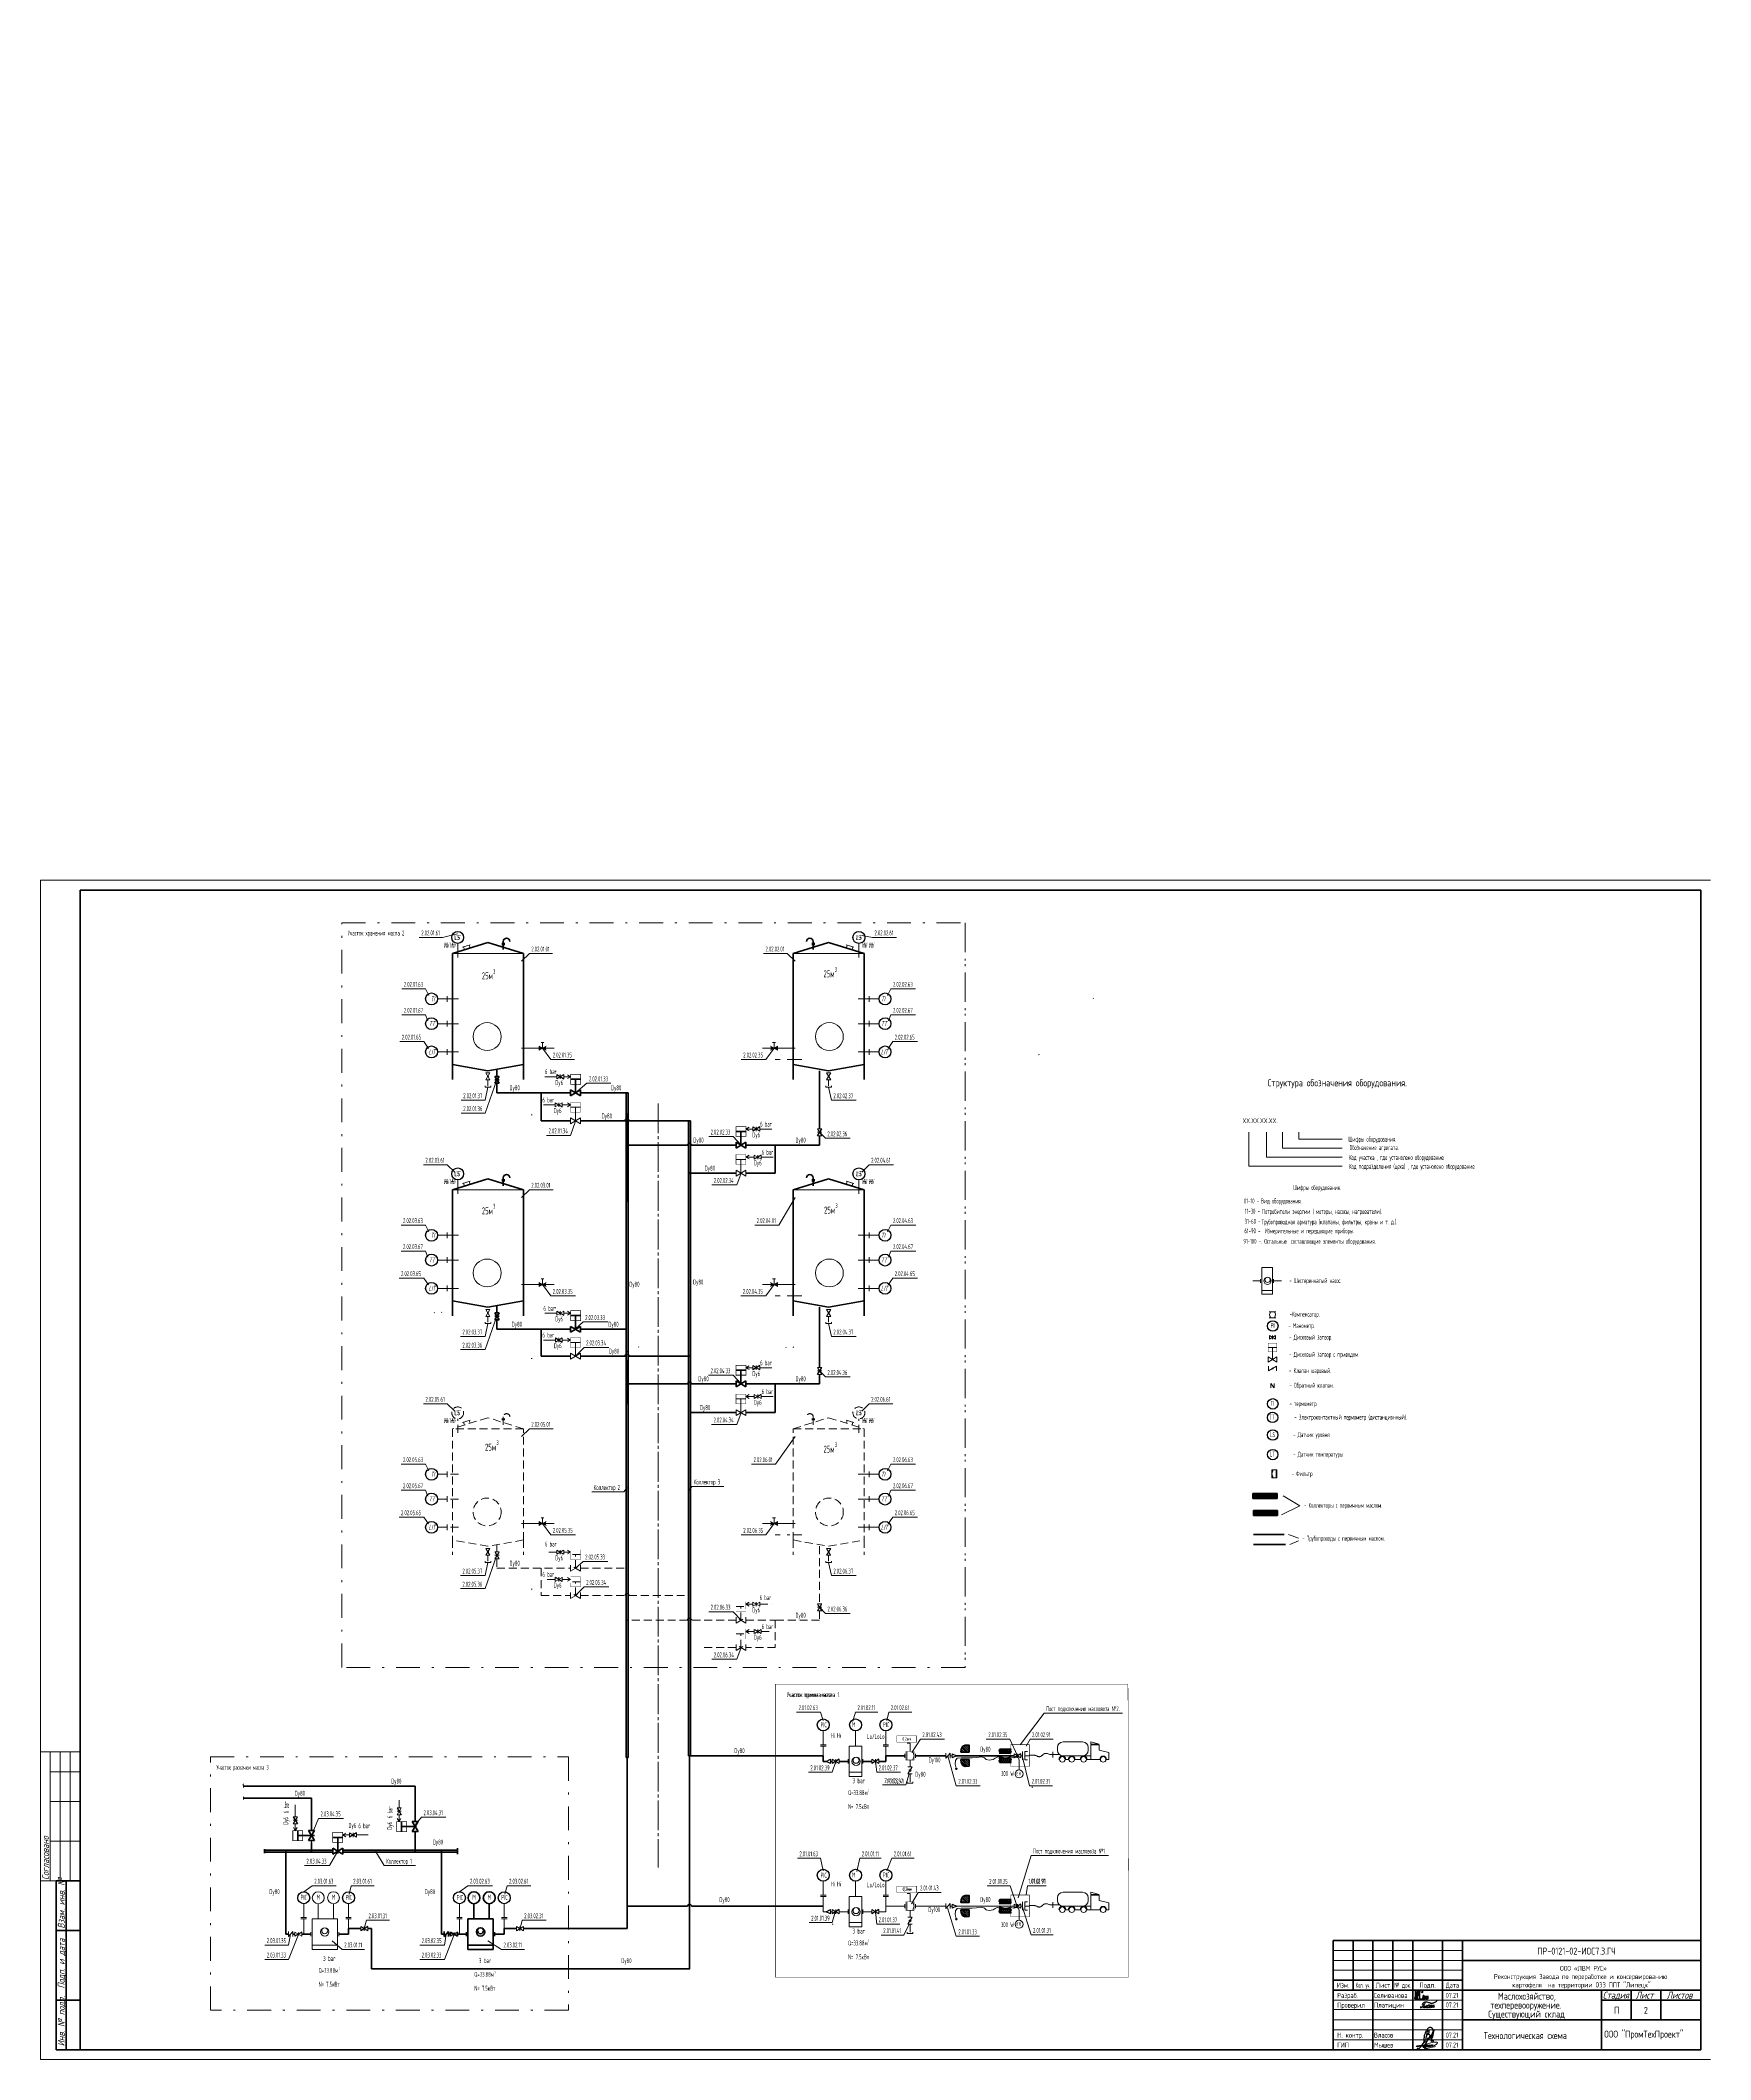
# Model space of a CAD drawing. Header units: millimetres. Extents: x -2281 to 5887, y 0 to 4166.
# Drawn here: x 841 to 1682, y 0 to 1017 of the extents above; entities that cross this region are included whole.
import ezdxf
from ezdxf.enums import TextEntityAlignment as Align

# ---------------------------------------------------------------- set-up
doc = ezdxf.new("R2010")
doc.units = ezdxf.units.MM
for name, pattern in [('K5LT32772', [0]), ('K5LT32773', [0]), ('K5LT32774', [0]), ('K5LT32776', [0]), ('K5LT32777', [0]), ('K5LT32778', [0]), ('K5LT32779', [24.957505, 11.9988, -5.9994, 0.959904, -5.9994]), ('K5LT32781', [0]), ('K5LT32782', [0]), ('K5LT32783', [0]), ('K5LT32784', [0]), ('K5LT32785', [0]), ('K5LT32786', [0]), ('K5LT32791', [24.957505, 11.9988, -5.9994, 0.959904, -5.9994]), ('K5LT32792', [0]), ('K5LT32793', [0]), ('K5LT32794', [0]), ('K5LT32795', [0]), ('K5LT32796', [0]), ('K5LT32797', [0]), ('K5LT32799', [0]), ('K5LT32800', [24.957505, 11.9988, -5.9994, 0.959904, -5.9994]), ('K5LT32801', [0]), ('K5LT32802', [0]), ('K5LT32803', [0]), ('K5LT32804', [0]), ('K5LT32805', [0]), ('K5LT32808', [0]), ('K5LT_AXLED', [19.5, 15, -1.5, 1.5, -1.5]), ('K5LT_BASIC', [0]), ('K5LT_DASHED', [6, 4, -2]), ('K5LT_THIN', [0]), ('K5LT_THIN_INCLUDED_TO_HATCHING', [0]), ('СПЛОШНАЯ', [1089000000.0, 99000000.0, 990000000.0])]:
    doc.linetypes.add(name, pattern=pattern)
doc.layers.add('Системный слой', color=7, linetype='Continuous')
doc.styles.add('KTEXTSTYLE', font='GOST_AU.SHX', dxfattribs={"width": 0.96, "height": 5})
doc.styles.add('ГОСТ 2.304', font='CS_Gost2304.shx')
pattern_1 = [(135, (0, 0), (-2.245064, -2.245064), [])]
pattern_2 = [(-45, (0, 0), (1.9445436, 1.9445436), [])]

# ---------------------------------------------------------------- blocks, each defined once
blk = doc.blocks.new('U770')
at = {"layer": 'Системный слой', "color": 7, "linetype": 'K5LT_THIN_INCLUDED_TO_HATCHING', "lineweight": 13}
for p, q in [((943.2, 138.8), (943.1, 138.8)), ((943.1, 138.8), (943.1, 138.7)), ((943.1, 138.7), (943.1, 138.7)), ((943.1, 138.7), (943.1, 138.7)), ((943.1, 138.7), (943.1, 138.7)), ((943.1, 138.7), (943.1, 138.7)), ((943.1, 138.7), (943.1, 138.6)), ((943.1, 138.6), (943.1, 138.6)), ((943.1, 138.6), (943.1, 138.6)), ((943.1, 138.6), (943.1, 138.6)), ((943.1, 138.6), (943.1, 138.6)), ((943.1, 138.6), (943.1, 138.5)), ((943.1, 138.5), (943.1, 138.5)), ((943.1, 138.5), (943.1, 138.5)), ((943.1, 138.5), (943.1, 138.5)), ((943.1, 138.5), (943.1, 138.5)), ((943.1, 138.5), (943.1, 138.4)), ((943.1, 138.4), (943.1, 138.4)), ((943.1, 138.4), (943.1, 138.4)), ((943.1, 138.4), (943.1, 138.4)), ((943.1, 138.4), (943.1, 138.4)), ((943.1, 138.4), (943.1, 138.3)), ((943.1, 138.3), (943.1, 138.3)), ((943.1, 138.3), (943.1, 138.3)), ((943.1, 138.3), (943.1, 138.3)), ((943.1, 138.3), (943.1, 138.3)), ((943.1, 138.3), (943.1, 138.2)), ((943.1, 138.2), (943.1, 138.2)), ((943.1, 138.2), (943.1, 138.2)), ((943.1, 138.2), (943.1, 138.2)), ((943.1, 138.2), (943.1, 138.2)), ((943.1, 138.2), (943.1, 138.1)), ((943.1, 138.1), (943.1, 138.1)), ((943.1, 138.1), (943.1, 138.1)), ((943.1, 138.1), (943.1, 138.1)), ((943.1, 138.1), (943.1, 138.1)), ((943.1, 138.1), (943.1, 138)), ((943.1, 138), (943.1, 138)), ((943.1, 138), (943.2, 138)), ((943.2, 138.9), (943.2, 138.8)), ((943.2, 138.8), (943.2, 138.8)), ((943.2, 138.8), (943.2, 138.8)), ((943.2, 138.8), (943.2, 138.8)), ((943.2, 138), (943.2, 138)), ((943.2, 138), (943.2, 138)), ((943.2, 138), (943.2, 137.9)), ((943.2, 137.9), (943.2, 137.9)), ((943.2, 137.9), (943.2, 137.9)), ((943.2, 137.9), (943.2, 137.9)), ((943.2, 137.9), (943.2, 137.9)), ((943.2, 137.9), (943.2, 137.8)), ((943.2, 137.8), (943.2, 137.8)), ((943.2, 137.8), (943.2, 137.8)), ((943.2, 137.8), (943.2, 137.8)), ((943.2, 137.8), (943.2, 137.8)), ((943.2, 137.8), (943.2, 137.7)), ((943.2, 137.7), (943.2, 137.7)), ((943.2, 137.7), (943.2, 137.7)), ((943.2, 137.7), (943.2, 137.7)), ((943.2, 137.7), (943.2, 137.7)), ((943.2, 137.7), (943.3, 137.6)), ((943.3, 137.3), (943.2, 137.2)), ((943.2, 137.2), (943.2, 137.2)), ((943.2, 137.2), (943.2, 137.2)), ((943.2, 137.2), (943.2, 137.2)), ((943.2, 137.2), (943.2, 137.2)), ((943.2, 137.2), (943.2, 137.1)), ((943.2, 137.1), (943.2, 137.1)), ((943.2, 137.1), (943.2, 137.1)), ((943.2, 137.1), (943.2, 137.1)), ((943.2, 137.1), (943.2, 137.1)), ((943.2, 137.1), (943.2, 137)), ((943.2, 137), (943.2, 137)), ((943.2, 137), (943.2, 137)), ((943.2, 137), (943.2, 137)), ((943.3, 137.6), (943.3, 137.6)), ((943.3, 137.6), (943.3, 137.6)), ((943.3, 137.6), (943.3, 137.6)), ((943.3, 137.6), (943.3, 137.6)), ((943.3, 137.6), (943.3, 137.5)), ((943.3, 137.5), (943.3, 137.5)), ((943.3, 137.5), (943.3, 137.5)), ((943.3, 137.5), (943.3, 137.5)), ((943.3, 137.5), (943.3, 137.5)), ((943.3, 137.5), (943.3, 137.4)), ((943.3, 137.4), (943.3, 137.4)), ((943.3, 137.4), (943.3, 137.4)), ((943.3, 137.4), (943.3, 137.4)), ((943.3, 137.4), (943.3, 137.4)), ((943.3, 137.4), (943.3, 137.3)), ((943.3, 137.3), (943.3, 137.3)), ((943.3, 137.3), (943.3, 137.3)), ((943.3, 137.3), (943.3, 137.3)), ((943.3, 137.3), (943.3, 137.3))]:
    blk.add_line(p, q, dxfattribs=at)
blk = doc.blocks.new('U771')
at = {"layer": 'Системный слой', "color": 7, "linetype": 'K5LT_THIN_INCLUDED_TO_HATCHING', "lineweight": 13}
for p, q in [((943.3, 132.3), (943.2, 132.2)), ((943.2, 132.2), (943.2, 132.2)), ((943.2, 132.2), (943.2, 132.2)), ((943.2, 132.2), (943.2, 132.2)), ((943.3, 132.3), (943.3, 132.3)), ((943.3, 132.3), (943.3, 132.3)), ((943.3, 132.3), (943.3, 132.3)), ((943.2, 132.2), (943.2, 132.2)), ((943.2, 132.2), (943.2, 132.1)), ((943.2, 132.1), (943.2, 132.1)), ((943.2, 132.1), (943.2, 132.1)), ((943.2, 132.1), (943.2, 132.1)), ((943.2, 132.1), (943.2, 132.1)), ((943.2, 132.1), (943.2, 132)), ((943.2, 132), (943.2, 132)), ((943.2, 132), (943.2, 132)), ((943.2, 132), (943.2, 132)), ((943.2, 132), (943.2, 132)), ((943.2, 132), (943.2, 131.9)), ((943.2, 131.9), (943.2, 131.9)), ((943.2, 131.9), (943.2, 131.9)), ((943.2, 131.9), (943.2, 131.9)), ((943.2, 131.9), (943.2, 131.9)), ((943.2, 131.9), (943.2, 131.8)), ((943.2, 131.8), (943.2, 131.8)), ((943.2, 131.8), (943.2, 131.8)), ((943.2, 131.8), (943.2, 131.8)), ((943.2, 131.8), (943.2, 131.8)), ((943.2, 131.8), (943.2, 131.7)), ((943.2, 131.7), (943.2, 131.7)), ((943.2, 131.7), (943.3, 131.7)), ((943.3, 131.7), (943.3, 131.7)), ((943.3, 131.7), (943.3, 131.7)), ((943.3, 131.7), (943.3, 131.6)), ((943.3, 131.6), (943.3, 131.6)), ((943.3, 131.6), (943.3, 131.6)), ((943.3, 131.6), (943.3, 131.6)), ((943.3, 131.6), (943.3, 131.6)), ((943.3, 131.6), (943.3, 131.5)), ((943.3, 131.5), (943.3, 131.5)), ((943.3, 131.5), (943.3, 131.5)), ((943.3, 131.5), (943.3, 131.5)), ((943.3, 131.5), (943.3, 131.5)), ((943.3, 131.5), (943.3, 131.4)), ((943.3, 131.4), (943.3, 131.4)), ((943.3, 131.4), (943.3, 131.4)), ((943.3, 131.4), (943.3, 131.4)), ((943.3, 131.4), (943.3, 131.4)), ((943.3, 131.4), (943.3, 131.3)), ((943.3, 131.3), (943.3, 131.3)), ((943.3, 131.3), (943.3, 131.3)), ((943.3, 131.3), (943.3, 131.3)), ((943.3, 131.3), (943.3, 131.3)), ((943.3, 131.3), (943.3, 131.2)), ((943.3, 131.2), (943.3, 131.2)), ((943.3, 131.2), (943.3, 131.2)), ((943.3, 131.2), (943.3, 131.2)), ((943.3, 131.2), (943.3, 131.2)), ((943.3, 131.2), (943.3, 131.1)), ((943.3, 131.1), (943.3, 131.1)), ((943.3, 131.1), (943.3, 131.1)), ((943.3, 131.1), (943.3, 131.1)), ((943.3, 131.1), (943.3, 131.1)), ((943.3, 131.1), (943.3, 131)), ((943.3, 131), (943.3, 131)), ((943.3, 131), (943.3, 131)), ((943.3, 131), (943.3, 131))]:
    blk.add_line(p, q, dxfattribs=at)
blk = doc.blocks.new('U772')
at = {"layer": 'Системный слой', "color": 7, "linetype": 'K5LT_THIN_INCLUDED_TO_HATCHING', "lineweight": 13}
for p, q in [((943.2, 138.8), (943.1, 138.8)), ((943.1, 138.8), (943.1, 138.7)), ((943.1, 138.7), (943.1, 138.7)), ((943.1, 138.7), (943.1, 138.7)), ((943.1, 138.7), (943.1, 138.7)), ((943.1, 138.7), (943.1, 138.7)), ((943.1, 138.7), (943.1, 138.6)), ((943.1, 138.6), (943.1, 138.6)), ((943.1, 138.6), (943.1, 138.6)), ((943.1, 138.6), (943.1, 138.6)), ((943.1, 138.6), (943.1, 138.6)), ((943.1, 138.6), (943.1, 138.5)), ((943.1, 138.5), (943.1, 138.5)), ((943.1, 138.5), (943.1, 138.5)), ((943.1, 138.5), (943.1, 138.5)), ((943.1, 138.5), (943.1, 138.5)), ((943.1, 138.5), (943.1, 138.4)), ((943.1, 138.4), (943.1, 138.4)), ((943.1, 138.4), (943.1, 138.4)), ((943.1, 138.4), (943.1, 138.4)), ((943.1, 138.4), (943.1, 138.4)), ((943.1, 138.4), (943.1, 138.3)), ((943.1, 138.3), (943.1, 138.3)), ((943.1, 138.3), (943.1, 138.3)), ((943.1, 138.3), (943.1, 138.3)), ((943.1, 138.3), (943.1, 138.3)), ((943.1, 138.3), (943.1, 138.2)), ((943.1, 138.2), (943.1, 138.2)), ((943.1, 138.2), (943.1, 138.2)), ((943.1, 138.2), (943.1, 138.2)), ((943.1, 138.2), (943.1, 138.2)), ((943.1, 138.2), (943.1, 138.1)), ((943.1, 138.1), (943.1, 138.1)), ((943.1, 138.1), (943.1, 138.1)), ((943.1, 138.1), (943.1, 138.1)), ((943.1, 138.1), (943.1, 138.1)), ((943.1, 138.1), (943.1, 138)), ((943.1, 138), (943.1, 138)), ((943.1, 138), (943.2, 138)), ((943.2, 138.9), (943.2, 138.8)), ((943.2, 138.8), (943.2, 138.8)), ((943.2, 138.8), (943.2, 138.8)), ((943.2, 138.8), (943.2, 138.8)), ((943.2, 138), (943.2, 138)), ((943.2, 138), (943.2, 138)), ((943.2, 138), (943.2, 137.9)), ((943.2, 137.9), (943.2, 137.9)), ((943.2, 137.9), (943.2, 137.9)), ((943.2, 137.9), (943.2, 137.9)), ((943.2, 137.9), (943.2, 137.9)), ((943.2, 137.9), (943.2, 137.8)), ((943.2, 137.8), (943.2, 137.8)), ((943.2, 137.8), (943.2, 137.8)), ((943.2, 137.8), (943.2, 137.8)), ((943.2, 137.8), (943.2, 137.8)), ((943.2, 137.8), (943.2, 137.7)), ((943.2, 137.7), (943.2, 137.7)), ((943.2, 137.7), (943.2, 137.7)), ((943.2, 137.7), (943.2, 137.7)), ((943.2, 137.7), (943.2, 137.7)), ((943.2, 137.7), (943.3, 137.6)), ((943.3, 137.3), (943.2, 137.2)), ((943.2, 137.2), (943.2, 137.2)), ((943.2, 137.2), (943.2, 137.2)), ((943.2, 137.2), (943.2, 137.2)), ((943.2, 137.2), (943.2, 137.2)), ((943.2, 137.2), (943.2, 137.1)), ((943.2, 137.1), (943.2, 137.1)), ((943.2, 137.1), (943.2, 137.1)), ((943.2, 137.1), (943.2, 137.1)), ((943.2, 137.1), (943.2, 137.1)), ((943.2, 137.1), (943.2, 137)), ((943.2, 137), (943.2, 137)), ((943.2, 137), (943.2, 137)), ((943.2, 137), (943.2, 137)), ((943.3, 137.6), (943.3, 137.6)), ((943.3, 137.6), (943.3, 137.6)), ((943.3, 137.6), (943.3, 137.6)), ((943.3, 137.6), (943.3, 137.6)), ((943.3, 137.6), (943.3, 137.5)), ((943.3, 137.5), (943.3, 137.5)), ((943.3, 137.5), (943.3, 137.5)), ((943.3, 137.5), (943.3, 137.5)), ((943.3, 137.5), (943.3, 137.5)), ((943.3, 137.5), (943.3, 137.4)), ((943.3, 137.4), (943.3, 137.4)), ((943.3, 137.4), (943.3, 137.4)), ((943.3, 137.4), (943.3, 137.4)), ((943.3, 137.4), (943.3, 137.4)), ((943.3, 137.4), (943.3, 137.3)), ((943.3, 137.3), (943.3, 137.3)), ((943.3, 137.3), (943.3, 137.3)), ((943.3, 137.3), (943.3, 137.3)), ((943.3, 137.3), (943.3, 137.3))]:
    blk.add_line(p, q, dxfattribs=at)
blk = doc.blocks.new('U773')
at = {"layer": 'Системный слой', "color": 7, "linetype": 'K5LT_THIN_INCLUDED_TO_HATCHING', "lineweight": 13}
for p, q in [((943.3, 132.3), (943.2, 132.2)), ((943.2, 132.2), (943.2, 132.2)), ((943.2, 132.2), (943.2, 132.2)), ((943.2, 132.2), (943.2, 132.2)), ((943.3, 132.3), (943.3, 132.3)), ((943.3, 132.3), (943.3, 132.3)), ((943.3, 132.3), (943.3, 132.3)), ((943.2, 132.2), (943.2, 132.2)), ((943.2, 132.2), (943.2, 132.1)), ((943.2, 132.1), (943.2, 132.1)), ((943.2, 132.1), (943.2, 132.1)), ((943.2, 132.1), (943.2, 132.1)), ((943.2, 132.1), (943.2, 132.1)), ((943.2, 132.1), (943.2, 132)), ((943.2, 132), (943.2, 132)), ((943.2, 132), (943.2, 132)), ((943.2, 132), (943.2, 132)), ((943.2, 132), (943.2, 132)), ((943.2, 132), (943.2, 131.9)), ((943.2, 131.9), (943.2, 131.9)), ((943.2, 131.9), (943.2, 131.9)), ((943.2, 131.9), (943.2, 131.9)), ((943.2, 131.9), (943.2, 131.9)), ((943.2, 131.9), (943.2, 131.8)), ((943.2, 131.8), (943.2, 131.8)), ((943.2, 131.8), (943.2, 131.8)), ((943.2, 131.8), (943.2, 131.8)), ((943.2, 131.8), (943.2, 131.8)), ((943.2, 131.8), (943.2, 131.7)), ((943.2, 131.7), (943.2, 131.7)), ((943.2, 131.7), (943.3, 131.7)), ((943.3, 131.7), (943.3, 131.7)), ((943.3, 131.7), (943.3, 131.7)), ((943.3, 131.7), (943.3, 131.6)), ((943.3, 131.6), (943.3, 131.6)), ((943.3, 131.6), (943.3, 131.6)), ((943.3, 131.6), (943.3, 131.6)), ((943.3, 131.6), (943.3, 131.6)), ((943.3, 131.6), (943.3, 131.5)), ((943.3, 131.5), (943.3, 131.5)), ((943.3, 131.5), (943.3, 131.5)), ((943.3, 131.5), (943.3, 131.5)), ((943.3, 131.5), (943.3, 131.5)), ((943.3, 131.5), (943.3, 131.4)), ((943.3, 131.4), (943.3, 131.4)), ((943.3, 131.4), (943.3, 131.4)), ((943.3, 131.4), (943.3, 131.4)), ((943.3, 131.4), (943.3, 131.4)), ((943.3, 131.4), (943.3, 131.3)), ((943.3, 131.3), (943.3, 131.3)), ((943.3, 131.3), (943.3, 131.3)), ((943.3, 131.3), (943.3, 131.3)), ((943.3, 131.3), (943.3, 131.3)), ((943.3, 131.3), (943.3, 131.2)), ((943.3, 131.2), (943.3, 131.2)), ((943.3, 131.2), (943.3, 131.2)), ((943.3, 131.2), (943.3, 131.2)), ((943.3, 131.2), (943.3, 131.2)), ((943.3, 131.2), (943.3, 131.1)), ((943.3, 131.1), (943.3, 131.1)), ((943.3, 131.1), (943.3, 131.1)), ((943.3, 131.1), (943.3, 131.1)), ((943.3, 131.1), (943.3, 131.1)), ((943.3, 131.1), (943.3, 131)), ((943.3, 131), (943.3, 131)), ((943.3, 131), (943.3, 131)), ((943.3, 131), (943.3, 131))]:
    blk.add_line(p, q, dxfattribs=at)
blk = doc.blocks.new('U774')
at = {"layer": 'Системный слой', "color": 7, "char_height": 2.5, "attachment_point": 1, "style": 'KTEXTSTYLE'}
for s, insert in [('\\H3.5;\\W0.965;\\Q15;\\Q15;\\W0.565;\\H1.80;E', (1332.5, 69.2)), ('\\H3.5;\\W0.965;\\Q15;\\Q15;\\W0.565;\\H1.80;Н', (1333.6, 69.2))]:
    blk.add_mtext(s, dxfattribs=dict(at, insert=insert))
blk = doc.blocks.new('U775')
at = {"layer": 'Системный слой', "color": 7, "char_height": 2.5, "attachment_point": 1, "style": 'KTEXTSTYLE'}
for s, insert in [('\\H3.5;\\W0.965;\\Q15;\\Q0;\\W0.715;\\H1.80;E', (1332.5, 69.2)), ('\\H3.5;\\W0.965;\\Q15;\\Q0;\\W0.715;\\H1.80;Н', (1333.6, 69.2))]:
    blk.add_mtext(s, dxfattribs=dict(at, insert=insert))
blk = doc.blocks.new('U776')
at = {"layer": 'Системный слой', "color": 7, "char_height": 2.5, "attachment_point": 1, "style": 'KTEXTSTYLE'}
for s, insert in [('\\H3.5;\\W0.965;\\Q15;\\Q0;\\W0.715;\\H1.80;E', (1332.5, 144.9)), ('\\H3.5;\\W0.965;\\Q15;\\Q0;\\W0.715;\\H1.80;Н', (1333.6, 144.9))]:
    blk.add_mtext(s, dxfattribs=dict(at, insert=insert))
blk = doc.blocks.new('U778')
at = {"layer": 'Системный слой', "color": 7, "linetype": 'K5LT_DASHED', "lineweight": 13}
for p, q in [((1069.9, 255.7), (1072, 255.7)), ((1069.9, 252.2), (1072, 255.7)), ((1072, 252.2), (1069.9, 255.7)), ((1069.9, 254), (1072, 254)), ((1069.9, 252.2), (1072, 252.2))]:
    blk.add_line(p, q, dxfattribs=at)
blk = doc.blocks.new('U777')
at = {"layer": 'Системный слой', "color": 7, "linetype": 'K5LT_DASHED', "lineweight": 13}
for p, q in [((1070.9, 259.4), (1070.9, 255.7)), ((1070.9, 252.2), (1070.9, 247.5))]:
    blk.add_line(p, q, dxfattribs=at)
at = {"layer": 'Системный слой'}
blk.add_blockref('U778', (0, 0), dxfattribs=at)
blk = doc.blocks.new('U780')
at = {"layer": 'Системный слой', "color": 191, "linetype": 'K5LT32795', "lineweight": 18, "true_color": 0xbf7fff}
for p, q in [((1234.4, 348.6), (1232.3, 348.6)), ((1234.4, 345.1), (1232.3, 348.6)), ((1234.4, 346.9), (1232.3, 346.9)), ((1234.4, 345.1), (1232.3, 345.1))]:
    blk.add_line(p, q, dxfattribs=at)
at = {"layer": 'Системный слой', "color": 191, "linetype": 'K5LT32796', "lineweight": 25, "true_color": 0xbf7fff}
blk.add_line((1232.3, 345.1), (1234.4, 348.6), dxfattribs=at)
blk = doc.blocks.new('U779')
at = {"layer": 'Системный слой', "color": 200, "linetype": 'K5LT32808', "lineweight": 35, "true_color": 0xbf00ff}
for p, q in [((1233.3, 378.9), (1233.3, 348.6)), ((1233.3, 345.1), (1233.3, 340.3))]:
    blk.add_line(p, q, dxfattribs=at)
at = {"layer": 'Системный слой'}
blk.add_blockref('U780', (0, 0), dxfattribs=at)
blk = doc.blocks.new('U782')
at = {"layer": 'Системный слой', "color": 191, "linetype": 'K5LT32795', "lineweight": 18, "true_color": 0xbf7fff}
for p, q in [((1234.4, 348.6), (1232.3, 348.6)), ((1234.4, 345.1), (1232.3, 348.6)), ((1234.4, 346.9), (1232.3, 346.9)), ((1234.4, 345.1), (1232.3, 345.1))]:
    blk.add_line(p, q, dxfattribs=at)
at = {"layer": 'Системный слой', "color": 191, "linetype": 'K5LT32796', "lineweight": 25, "true_color": 0xbf7fff}
blk.add_line((1232.3, 345.1), (1234.4, 348.6), dxfattribs=at)
blk = doc.blocks.new('U781')
at = {"layer": 'Системный слой', "color": 191, "linetype": 'K5LT32781', "lineweight": 50, "true_color": 0xbf7fff}
for p, q in [((1233.3, 378.9), (1233.3, 348.6)), ((1233.3, 345.1), (1233.3, 340.3))]:
    blk.add_line(p, q, dxfattribs=at)
at = {"layer": 'Системный слой'}
blk.add_blockref('U782', (0, 0), dxfattribs=at)
blk = doc.blocks.new('U785')
at = {"layer": 'Системный слой', "color": 211, "linetype": 'K5LT32799', "lineweight": 35, "true_color": 0xff7fff}
for p, q in [((1069.9, 376.1), (1072, 376.1)), ((1069.9, 372.6), (1072, 376.1)), ((1072, 372.6), (1069.9, 376.1)), ((1069.9, 374.4), (1072, 374.4)), ((1069.9, 372.6), (1072, 372.6))]:
    blk.add_line(p, q, dxfattribs=at)
blk = doc.blocks.new('U784')
at = {"layer": 'Системный слой', "color": 211, "linetype": 'K5LT32783', "lineweight": 50, "true_color": 0xff7fff}
for p, q in [((1070.9, 379.7), (1070.9, 376.1)), ((1070.9, 372.6), (1070.9, 367.8))]:
    blk.add_line(p, q, dxfattribs=at)
at = {"layer": 'Системный слой'}
blk.add_blockref('U785', (0, 0), dxfattribs=at)
blk = doc.blocks.new('U783')
at = {"layer": 'Системный слой', "color": 4, "linetype": 'K5LT32772', "lineweight": 18, "true_color": 0x00ffff}
for p, q in [((1101, 374.9), (1101, 377)), ((1101, 374.9), (1104.5, 377)), ((1102.8, 374.9), (1102.8, 377)), ((1104.5, 374.9), (1104.5, 377)), ((1108, 376), (1106.4, 376.9)), ((1101, 376), (1095, 376)), ((1102.8, 376), (1102.8, 376)), ((1108, 376), (1104.5, 376)), ((1108, 376), (1106.4, 375)), ((1100.3, 362.4), (1094.3, 362.4)), ((1100.3, 361.4), (1100.3, 363.5)), ((1100.3, 361.4), (1103.8, 363.5)), ((1102, 361.4), (1102, 363.5)), ((1102, 362.4), (1102, 362.4)), ((1103.8, 361.4), (1103.8, 363.5)), ((1108, 362.4), (1103.8, 362.4)), ((1108, 362.4), (1106.4, 363.4)), ((1108, 362.4), (1106.4, 361.5))]:
    blk.add_line(p, q, dxfattribs=at)
at = {"layer": 'Системный слой', "color": 4, "linetype": 'K5LT32774', "lineweight": 25, "true_color": 0x00ffff}
for p, q in [((1101, 377), (1104.5, 374.9)), ((1100.3, 363.5), (1103.8, 361.4))]:
    blk.add_line(p, q, dxfattribs=at)
at = {"layer": 'Системный слой', "color": 211, "linetype": 'K5LT32783', "lineweight": 50, "true_color": 0xff7fff}
for p, q in [((1070.9, 367.8), (1108, 367.8)), ((1113, 367.8), (1135.4, 367.8))]:
    blk.add_line(p, q, dxfattribs=at)
at = {"layer": 'Системный слой', "color": 191, "linetype": 'K5LT32781', "lineweight": 50, "true_color": 0xbf7fff}
for p, q in [((1093.2, 367.8), (1093.2, 354.3)), ((1093.2, 354.3), (1108, 354.3)), ((1113, 354.3), (1135.4, 354.3)), ((1137.4, 354.3), (1167.9, 354.3))]:
    blk.add_line(p, q, dxfattribs=at)
at = {"layer": 'Системный слой', "color": 4, "linetype": 'K5LT32773', "lineweight": 18, "true_color": 0x00ffff}
for p, q in [((1102.8, 376), (1102.8, 376)), ((1102, 362.4), (1102, 362.4))]:
    blk.add_line(p, q, dxfattribs=at)
at = {"layer": 'Системный слой', "color": 211, "linetype": 'K5LT32799', "lineweight": 35, "true_color": 0xff7fff}
for p, q in [((1113, 374.7), (1108, 374.7)), ((1113, 366.3), (1108, 369.3)), ((1108, 369.3), (1108, 366.3)), ((1108, 366.3), (1113, 369.3)), ((1110.5, 367.8), (1110.5, 374.7)), ((1113, 369.3), (1113, 366.3))]:
    blk.add_line(p, q, dxfattribs=at)
at = {"layer": 'Системный слой', "color": 200, "linetype": 'K5LT32778', "lineweight": 18, "true_color": 0xbf00ff}
for p, q in [((1113, 361.2), (1108, 361.2)), ((1110.5, 354.3), (1110.5, 361.2)), ((1113, 352.8), (1108, 355.8)), ((1108, 355.8), (1108, 352.8)), ((1108, 352.8), (1113, 355.8)), ((1113, 355.8), (1113, 352.8))]:
    blk.add_line(p, q, dxfattribs=at)
at = {"layer": 'Системный слой', "color": 211, "linetype": 'K5LT32799', "true_color": 0xff7fff, "const_width": 0.35}
blk.add_lwpolyline([(1113, 372.2), (1108, 372.2), (1108, 377.2), (1113, 377.2)], close=True, dxfattribs=at)
at = {"layer": 'Системный слой', "color": 200, "linetype": 'K5LT32778', "true_color": 0xbf00ff, "const_width": 0.18}
blk.add_lwpolyline([(1113, 358.7), (1108, 358.7), (1108, 363.7), (1113, 363.7)], close=True, dxfattribs=at)
at = {"layer": 'Системный слой'}
blk.add_blockref('U784', (0, 0), dxfattribs=at)
at = {"layer": 'Системный слой', "color": 7, "char_height": 2.5, "attachment_point": 1, "style": 'KTEXTSTYLE'}
for s, insert in [('\\H3.5;\\W0.965;\\Q15;\\Q0;\\W0.715;\\H2.50;6 bar', (1094.3, 379.6)), ('\\H3.5;\\W0.965;\\Q15;\\Q0;\\W0.715;\\H2.50;6 bar', (1093.8, 366.2)), ('\\H3.5;\\W0.965;\\Q15;\\Q0;\\W0.715;\\H2.50;Dy6', (1100.2, 374.3)), ('\\H3.5;\\W0.965;\\Q15;\\Q0;\\W0.715;\\H2.50;Dy6', (1099.5, 360.8))]:
    blk.add_mtext(s, dxfattribs=dict(at, insert=insert))
blk = doc.blocks.new('U787')
at = {"layer": 'Системный слой', "color": 211, "linetype": 'K5LT32799', "lineweight": 35, "true_color": 0xff7fff}
for p, q in [((1069.9, 495.2), (1072, 495.2)), ((1069.9, 491.7), (1072, 495.2)), ((1072, 491.7), (1069.9, 495.2)), ((1069.9, 493.4), (1072, 493.4)), ((1069.9, 491.7), (1072, 491.7))]:
    blk.add_line(p, q, dxfattribs=at)
blk = doc.blocks.new('U786')
at = {"layer": 'Системный слой', "color": 211, "linetype": 'K5LT32783', "lineweight": 50, "true_color": 0xff7fff}
for p, q in [((1070.9, 498.8), (1070.9, 495.2)), ((1070.9, 491.7), (1070.9, 486.9))]:
    blk.add_line(p, q, dxfattribs=at)
at = {"layer": 'Системный слой'}
blk.add_blockref('U787', (0, 0), dxfattribs=at)
blk = doc.blocks.new('U789')
at = {"layer": 'Системный слой', "color": 191, "linetype": 'K5LT32795', "lineweight": 18, "true_color": 0xbf7fff}
for p, q in [((1234.4, 468.8), (1232.3, 468.8)), ((1234.4, 465.3), (1232.3, 468.8)), ((1234.4, 467.1), (1232.3, 467.1)), ((1234.4, 465.3), (1232.3, 465.3))]:
    blk.add_line(p, q, dxfattribs=at)
at = {"layer": 'Системный слой', "color": 191, "linetype": 'K5LT32796', "lineweight": 25, "true_color": 0xbf7fff}
blk.add_line((1232.3, 465.3), (1234.4, 468.8), dxfattribs=at)
blk = doc.blocks.new('U788')
at = {"layer": 'Системный слой', "color": 191, "linetype": 'K5LT32781', "lineweight": 50, "true_color": 0xbf7fff}
for p, q in [((1233.3, 498), (1233.3, 468.8)), ((1233.3, 465.3), (1233.3, 460.6))]:
    blk.add_line(p, q, dxfattribs=at)
at = {"layer": 'Системный слой'}
blk.add_blockref('U789', (0, 0), dxfattribs=at)
blk = doc.blocks.new('U791')
at = {"layer": 'Системный слой', "color": 7, "linetype": 'K5LT_DASHED', "lineweight": 13}
for p, q in [((1234.4, 229.5), (1232.3, 229.5)), ((1234.4, 226), (1232.3, 229.5)), ((1232.3, 226), (1234.4, 229.5)), ((1234.4, 227.8), (1232.3, 227.8)), ((1234.4, 226), (1232.3, 226))]:
    blk.add_line(p, q, dxfattribs=at)
blk = doc.blocks.new('U790')
at = {"layer": 'Системный слой', "color": 7, "linetype": 'K5LT_DASHED', "lineweight": 13}
for p, q in [((1233.3, 258.6), (1233.3, 229.5)), ((1233.3, 226), (1233.3, 221.3))]:
    blk.add_line(p, q, dxfattribs=at)
at = {"layer": 'Системный слой'}
blk.add_blockref('U791', (0, 0), dxfattribs=at)
blk = doc.blocks.new('T81')
at = {"layer": 'Системный слой', "color": 7, "char_height": 2.5, "attachment_point": 1, "style": 'KTEXTSTYLE'}
for s, insert in [('\\H3.5;\\W0.965;\\Q15;\\Q15;\\W0.765;\\H2.50; ', (1249, 66)), ('\\H3.5;\\W0.965;\\Q15;\\Q0;\\W0.765;\\H2.50;3 bar', (1249.9, 66))]:
    blk.add_mtext(s, dxfattribs=dict(at, insert=insert))
blk = doc.blocks.new('T82')
at = {"layer": 'Системный слой', "color": 7, "char_height": 2.5, "attachment_point": 1, "style": 'KTEXTSTYLE'}
for s, insert in [('\\H3.5;\\W0.965;\\Q15;\\Q15;\\W0.765;\\H2.50; ', (1249, 141.7)), ('\\H3.5;\\W0.965;\\Q15;\\Q0;\\W0.765;\\H2.50;3 bar', (1249.9, 141.7))]:
    blk.add_mtext(s, dxfattribs=dict(at, insert=insert))
blk = doc.blocks.new('T83')
at = {"layer": 'Системный слой', "color": 7, "char_height": 2.5, "attachment_point": 1, "style": 'KTEXTSTYLE'}
for s, insert in [('\\H3.5;\\W0.965;\\Q15;\\Q15;\\W0.765;\\H2.50; ', (982.5, 52.2)), ('\\H3.5;\\W0.965;\\Q15;\\Q0;\\W0.765;\\H2.50;3 bar', (983.3, 52.2))]:
    blk.add_mtext(s, dxfattribs=dict(at, insert=insert))
blk = doc.blocks.new('U792')
at = {"layer": 'Системный слой', "color": 7, "linetype": 'K5LT_THIN', "lineweight": 13}
for q in [(1082.5, 66), (1095.6, 70.2)]:
    blk.add_line((1083.6, 70.2), q, dxfattribs=at)
at = {"layer": 'Системный слой', "color": 7, "insert": (1084.6, 73.7), "char_height": 2.5, "attachment_point": 1, "style": 'KTEXTSTYLE'}
blk.add_mtext('\\H3.5;\\W0.965;\\Q15;\\Q0;\\W0.715;\\H2.50;2.03.02.31', dxfattribs=at)
blk = doc.blocks.new('U793')
at = {"layer": 'Системный слой', "color": 7, "linetype": 'K5LT_THIN', "lineweight": 13}
for q in [(1066.3, 59.8), (1084.8, 55.5)]:
    blk.add_line((1073.2, 55.5), q, dxfattribs=at)
at = {"layer": 'Системный слой', "color": 7, "insert": (1074.2, 59), "char_height": 2.5, "attachment_point": 1, "style": 'KTEXTSTYLE'}
blk.add_mtext('\\H3.5;\\W0.965;\\Q15;\\Q0;\\W0.715;\\H2.50;2.03.02.11', dxfattribs=at)
blk = doc.blocks.new('U794')
at = {"layer": 'Системный слой', "color": 7, "linetype": 'K5LT_THIN', "lineweight": 13}
for q in [(1049.3, 63), (1032, 50.4)]:
    blk.add_line((1044.4, 50.4), q, dxfattribs=at)
at = {"layer": 'Системный слой', "color": 7, "insert": (1033, 53.9), "char_height": 2.5, "attachment_point": 1, "style": 'KTEXTSTYLE'}
blk.add_mtext('\\H3.5;\\W0.965;\\Q15;\\Q0;\\W0.715;\\H2.50;2.03.02.33', dxfattribs=at)
blk = doc.blocks.new('U795')
at = {"layer": 'Системный слой', "color": 7, "linetype": 'K5LT_THIN', "lineweight": 13}
for q in [(1045.4, 63.2), (1032, 57.7)]:
    blk.add_line((1044.4, 57.7), q, dxfattribs=at)
at = {"layer": 'Системный слой', "color": 7, "insert": (1033, 61.2), "char_height": 2.5, "attachment_point": 1, "style": 'KTEXTSTYLE'}
blk.add_mtext('\\H3.5;\\W0.965;\\Q15;\\Q0;\\W0.715;\\H2.50;2.03.02.35', dxfattribs=at)
blk = doc.blocks.new('U796')
at = {"layer": 'Системный слой', "color": 7, "linetype": 'K5LT_THIN', "lineweight": 13}
for q in [(1074.9, 83.4), (1088, 87.6)]:
    blk.add_line((1076, 87.6), q, dxfattribs=at)
at = {"layer": 'Системный слой', "color": 7, "insert": (1077, 91.1), "char_height": 2.5, "attachment_point": 1, "style": 'KTEXTSTYLE'}
blk.add_mtext('\\H3.5;\\W0.965;\\Q15;\\Q0;\\W0.715;\\H2.50;2.03.02.61', dxfattribs=at)
blk = doc.blocks.new('U797')
at = {"layer": 'Системный слой', "color": 7, "linetype": 'K5LT_THIN', "lineweight": 13}
for q in [(1052, 84.5), (1068.7, 87.6)]:
    blk.add_line((1056.3, 87.6), q, dxfattribs=at)
at = {"layer": 'Системный слой', "color": 7, "insert": (1057.3, 91.1), "char_height": 2.5, "attachment_point": 1, "style": 'KTEXTSTYLE'}
blk.add_mtext('\\H3.5;\\W0.965;\\Q15;\\Q0;\\W0.715;\\H2.50;2.03.02.63', dxfattribs=at)
blk = doc.blocks.new('U798')
at = {"layer": 'Системный слой', "color": 7, "linetype": 'K5LT_THIN', "lineweight": 13}
for q in [(1004, 66), (1016.8, 70.2)]:
    blk.add_line((1005.2, 70.2), q, dxfattribs=at)
at = {"layer": 'Системный слой', "color": 7, "insert": (1006.2, 73.7), "char_height": 2.5, "attachment_point": 1, "style": 'KTEXTSTYLE'}
blk.add_mtext('\\H3.5;\\W0.965;\\Q15;\\Q0;\\W0.715;\\H2.50;2.03.01.31', dxfattribs=at)
blk = doc.blocks.new('U799')
at = {"layer": 'Системный слой', "color": 7, "linetype": 'K5LT_THIN', "lineweight": 13}
for q in [(987.9, 59.8), (1004.2, 55.5)]:
    blk.add_line((993, 55.5), q, dxfattribs=at)
at = {"layer": 'Системный слой', "color": 7, "insert": (994, 59), "char_height": 2.5, "attachment_point": 1, "style": 'KTEXTSTYLE'}
blk.add_mtext('\\H3.5;\\W0.965;\\Q15;\\Q0;\\W0.715;\\H2.50;2.03.01.11', dxfattribs=at)
blk = doc.blocks.new('U800')
at = {"layer": 'Системный слой', "color": 7, "linetype": 'K5LT_THIN', "lineweight": 13}
for q in [(970.9, 63), (954, 50.4)]:
    blk.add_line((966, 50.4), q, dxfattribs=at)
at = {"layer": 'Системный слой', "color": 7, "insert": (955, 53.9), "char_height": 2.5, "attachment_point": 1, "style": 'KTEXTSTYLE'}
blk.add_mtext('\\H3.5;\\W0.965;\\Q15;\\Q0;\\W0.715;\\H2.50;2.03.01.33', dxfattribs=at)
blk = doc.blocks.new('U801')
at = {"layer": 'Системный слой', "color": 7, "linetype": 'K5LT_THIN', "lineweight": 13}
for q in [(967, 63.2), (954, 57.7)]:
    blk.add_line((966, 57.7), q, dxfattribs=at)
at = {"layer": 'Системный слой', "color": 7, "insert": (955, 61.2), "char_height": 2.5, "attachment_point": 1, "style": 'KTEXTSTYLE'}
blk.add_mtext('\\H3.5;\\W0.965;\\Q15;\\Q0;\\W0.715;\\H2.50;2.03.01.35', dxfattribs=at)
blk = doc.blocks.new('U802')
at = {"layer": 'Системный слой', "color": 7, "linetype": 'K5LT_THIN', "lineweight": 13}
for q in [(996.5, 83.4), (1009.1, 87.6)]:
    blk.add_line((997.5, 87.6), q, dxfattribs=at)
at = {"layer": 'Системный слой', "color": 7, "insert": (998.5, 91.1), "char_height": 2.5, "attachment_point": 1, "style": 'KTEXTSTYLE'}
blk.add_mtext('\\H3.5;\\W0.965;\\Q15;\\Q0;\\W0.715;\\H2.50;2.03.01.61', dxfattribs=at)
blk = doc.blocks.new('U803')
at = {"layer": 'Системный слой', "color": 7, "linetype": 'K5LT_THIN', "lineweight": 13}
for q in [(973.6, 84.5), (989.9, 87.6)]:
    blk.add_line((977.9, 87.6), q, dxfattribs=at)
at = {"layer": 'Системный слой', "color": 7, "insert": (978.9, 91.1), "char_height": 2.5, "attachment_point": 1, "style": 'KTEXTSTYLE'}
blk.add_mtext('\\H3.5;\\W0.965;\\Q15;\\Q0;\\W0.715;\\H2.50;2.03.01.63', dxfattribs=at)
blk = doc.blocks.new('U804')
at = {"layer": 'Системный слой', "color": 7, "linetype": 'K5LT_THIN', "lineweight": 13}
for q in [(1317.3, 161.4), (1333, 153)]:
    blk.add_line((1329.2, 161.4), q, dxfattribs=at)
at = {"layer": 'Системный слой', "color": 7, "insert": (1318.3, 164.9), "char_height": 2.5, "attachment_point": 1, "style": 'KTEXTSTYLE'}
blk.add_mtext('\\H3.5;\\W0.965;\\Q15;\\Q0;\\W0.715;\\H2.50;2.01.02.35', dxfattribs=at)
blk = doc.blocks.new('U805')
at = {"layer": 'Системный слой', "color": 7, "linetype": 'K5LT_THIN', "lineweight": 13}
for q in [(1298, 153), (1314.2, 137.9)]:
    blk.add_line((1302.2, 137.9), q, dxfattribs=at)
at = {"layer": 'Системный слой', "color": 7, "insert": (1303.2, 141.4), "char_height": 2.5, "attachment_point": 1, "style": 'KTEXTSTYLE'}
blk.add_mtext('\\H3.5;\\W0.965;\\Q15;\\Q0;\\W0.715;\\H2.50;2.01.02.33', dxfattribs=at)
blk = doc.blocks.new('U806')
at = {"layer": 'Системный слой', "color": 7, "linetype": 'K5LT_THIN', "lineweight": 13}
for q in [(1279.8, 154.6), (1296.2, 161.4)]:
    blk.add_line((1284.1, 161.4), q, dxfattribs=at)
at = {"layer": 'Системный слой', "color": 7, "insert": (1285.1, 164.9), "char_height": 2.5, "attachment_point": 1, "style": 'KTEXTSTYLE'}
blk.add_mtext('\\H3.5;\\W0.965;\\Q15;\\Q0;\\W0.715;\\H2.50;2.01.02.43', dxfattribs=at)
blk = doc.blocks.new('U807')
at = {"layer": 'Системный слой', "color": 7, "linetype": 'K5LT_THIN', "lineweight": 13}
for q in [(1261.5, 150.2), (1274.1, 144.7)]:
    blk.add_line((1262.1, 144.7), q, dxfattribs=at)
at = {"layer": 'Системный слой', "color": 7, "insert": (1263.1, 148.2), "char_height": 2.5, "attachment_point": 1, "style": 'KTEXTSTYLE'}
blk.add_mtext('\\H3.5;\\W0.965;\\Q15;\\Q0;\\W0.715;\\H2.50;2.01.02.37', dxfattribs=at)
blk = doc.blocks.new('U808')
at = {"layer": 'Системный слой', "color": 7, "linetype": 'K5LT_THIN', "lineweight": 13}
for q in [(1250.1, 170.4), (1262.6, 175)]:
    blk.add_line((1251.4, 175), q, dxfattribs=at)
at = {"layer": 'Системный слой', "color": 7, "insert": (1252.4, 178.5), "char_height": 2.5, "attachment_point": 1, "style": 'KTEXTSTYLE'}
blk.add_mtext('\\H3.5;\\W0.965;\\Q15;\\Q0;\\W0.715;\\H2.50;2.01.02.11', dxfattribs=at)
blk = doc.blocks.new('U809')
at = {"layer": 'Системный слой', "color": 7, "linetype": 'K5LT_THIN', "lineweight": 13}
for q in [(1227.7, 144.7), (1241.5, 150.2)]:
    blk.add_line((1239.7, 144.7), q, dxfattribs=at)
at = {"layer": 'Системный слой', "color": 7, "insert": (1228.7, 148.2), "char_height": 2.5, "attachment_point": 1, "style": 'KTEXTSTYLE'}
blk.add_mtext('\\H3.5;\\W0.965;\\Q15;\\Q0;\\W0.715;\\H2.50;2.01.02.39', dxfattribs=at)
blk = doc.blocks.new('U810')
at = {"layer": 'Системный слой', "color": 7, "linetype": 'K5LT_THIN', "lineweight": 13}
for q in [(1221.8, 175), (1235.1, 170.8)]:
    blk.add_line((1233.8, 175), q, dxfattribs=at)
at = {"layer": 'Системный слой', "color": 7, "insert": (1222.8, 178.5), "char_height": 2.5, "attachment_point": 1, "style": 'KTEXTSTYLE'}
blk.add_mtext('\\H3.5;\\W0.965;\\Q15;\\Q0;\\W0.715;\\H2.50;2.01.02.63', dxfattribs=at)
blk = doc.blocks.new('U811')
at = {"layer": 'Системный слой', "color": 7, "linetype": 'K5LT_THIN', "lineweight": 13}
for q in [(1267.2, 170.8), (1279.8, 175)]:
    blk.add_line((1268.2, 175), q, dxfattribs=at)
at = {"layer": 'Системный слой', "color": 7, "insert": (1269.2, 178.5), "char_height": 2.5, "attachment_point": 1, "style": 'KTEXTSTYLE'}
blk.add_mtext('\\H3.5;\\W0.965;\\Q15;\\Q0;\\W0.715;\\H2.50;2.01.02.61', dxfattribs=at)
blk = doc.blocks.new('U812')
at = {"layer": 'Системный слой', "color": 7, "linetype": 'K5LT_THIN', "lineweight": 13}
for q in [(1335.4, 153), (1350.7, 137.9)]:
    blk.add_line((1339.1, 137.9), q, dxfattribs=at)
at = {"layer": 'Системный слой', "color": 7, "insert": (1340.1, 141.4), "char_height": 2.5, "attachment_point": 1, "style": 'KTEXTSTYLE'}
blk.add_mtext('\\H3.5;\\W0.965;\\Q15;\\Q0;\\W0.715;\\H2.50;2.01.02.31', dxfattribs=at)
blk = doc.blocks.new('U813')
at = {"layer": 'Системный слой', "color": 7, "linetype": 'K5LT_THIN', "lineweight": 13}
for q in [(1337.3, 157.9), (1350.9, 161.4)]:
    blk.add_line((1339.3, 161.4), q, dxfattribs=at)
at = {"layer": 'Системный слой', "color": 7, "insert": (1340.3, 164.9), "char_height": 2.5, "attachment_point": 1, "style": 'KTEXTSTYLE'}
blk.add_mtext('\\H3.5;\\W0.965;\\Q15;\\Q0;\\W0.715;\\H2.50;2.01.02.91', dxfattribs=at)
blk = doc.blocks.new('U814')
at = {"layer": 'Системный слой', "color": 7, "linetype": 'K5LT_THIN', "lineweight": 13}
for q in [(1335.4, 77.3), (1351, 62.8)]:
    blk.add_line((1339.8, 62.8), q, dxfattribs=at)
at = {"layer": 'Системный слой', "color": 7, "insert": (1340.8, 66.3), "char_height": 2.5, "attachment_point": 1, "style": 'KTEXTSTYLE'}
blk.add_mtext('\\H3.5;\\W0.965;\\Q15;\\Q0;\\W0.715;\\H2.50;2.01.01.31', dxfattribs=at)
blk = doc.blocks.new('U815')
at = {"layer": 'Системный слой', "color": 7, "linetype": 'K5LT_THIN', "lineweight": 13}
for q in [(1317.7, 87.5), (1332.8, 77.1)]:
    blk.add_line((1329.3, 87.5), q, dxfattribs=at)
at = {"layer": 'Системный слой', "color": 7, "insert": (1318.7, 91), "char_height": 2.5, "attachment_point": 1, "style": 'KTEXTSTYLE'}
blk.add_mtext('\\H3.5;\\W0.965;\\Q15;\\Q0;\\W0.715;\\H2.50;2.01.01.35', dxfattribs=at)
blk = doc.blocks.new('U816')
at = {"layer": 'Системный слой', "color": 7, "linetype": 'K5LT_THIN', "lineweight": 13}
for q in [(1297.7, 76.5), (1313.8, 62.1)]:
    blk.add_line((1302.2, 62.1), q, dxfattribs=at)
at = {"layer": 'Системный слой', "color": 7, "insert": (1303.2, 65.6), "char_height": 2.5, "attachment_point": 1, "style": 'KTEXTSTYLE'}
blk.add_mtext('\\H3.5;\\W0.965;\\Q15;\\Q0;\\W0.715;\\H2.50;2.01.01.33', dxfattribs=at)
blk = doc.blocks.new('U817')
at = {"layer": 'Системный слой', "color": 7, "linetype": 'K5LT_THIN', "lineweight": 13}
for q in [(1279.6, 78.4), (1294.6, 84.2)]:
    blk.add_line((1282.9, 84.2), q, dxfattribs=at)
at = {"layer": 'Системный слой', "color": 7, "insert": (1283.9, 87.7), "char_height": 2.5, "attachment_point": 1, "style": 'KTEXTSTYLE'}
blk.add_mtext('\\H3.5;\\W0.965;\\Q15;\\Q0;\\W0.715;\\H2.50;2.01.01.43', dxfattribs=at)
blk = doc.blocks.new('U818')
at = {"layer": 'Системный слой', "color": 7, "linetype": 'K5LT_THIN', "lineweight": 13}
for q in [(1261.5, 74.5), (1273.7, 68.2)]:
    blk.add_line((1262.1, 68.2), q, dxfattribs=at)
at = {"layer": 'Системный слой', "color": 7, "insert": (1263.1, 71.7), "char_height": 2.5, "attachment_point": 1, "style": 'KTEXTSTYLE'}
blk.add_mtext('\\H3.5;\\W0.965;\\Q15;\\Q0;\\W0.715;\\H2.50;2.01.01.37', dxfattribs=at)
blk = doc.blocks.new('U819')
at = {"layer": 'Системный слой', "color": 7, "linetype": 'K5LT_THIN', "lineweight": 13}
for q in [(1252.1, 94.7), (1264.4, 101.4)]:
    blk.add_line((1253.6, 101.4), q, dxfattribs=at)
at = {"layer": 'Системный слой', "color": 7, "insert": (1254.6, 104.9), "char_height": 2.5, "attachment_point": 1, "style": 'KTEXTSTYLE'}
blk.add_mtext('\\H3.5;\\W0.965;\\Q15;\\Q0;\\W0.715;\\H2.50;2.01.01.11', dxfattribs=at)
blk = doc.blocks.new('U820')
at = {"layer": 'Системный слой', "color": 7, "linetype": 'K5LT_THIN', "lineweight": 13}
for q in [(1241.2, 74.3), (1228.1, 69)]:
    blk.add_line((1239.7, 69), q, dxfattribs=at)
at = {"layer": 'Системный слой', "color": 7, "insert": (1229.1, 72.5), "char_height": 2.5, "attachment_point": 1, "style": 'KTEXTSTYLE'}
blk.add_mtext('\\H3.5;\\W0.965;\\Q15;\\Q0;\\W0.715;\\H2.50;2.01.01.39', dxfattribs=at)
blk = doc.blocks.new('U821')
at = {"layer": 'Системный слой', "color": 7, "linetype": 'K5LT_THIN', "lineweight": 13}
for q in [(1278.4, 143.9), (1265, 138.4)]:
    blk.add_line((1276.7, 138.4), q, dxfattribs=at)
at = {"layer": 'Системный слой', "color": 7, "insert": (1266, 141.9), "char_height": 2.5, "attachment_point": 1, "style": 'KTEXTSTYLE'}
blk.add_mtext('\\H3.5;\\W0.965;\\Q15;\\Q0;\\W0.715;\\H2.50;2.01.02.41', dxfattribs=at)
blk = doc.blocks.new('U822')
at = {"layer": 'Системный слой', "color": 7, "linetype": 'K5LT_THIN', "lineweight": 13}
for q in [(1264.4, 62.7), (1278.4, 68.2)]:
    blk.add_line((1275.7, 62.7), q, dxfattribs=at)
at = {"layer": 'Системный слой', "color": 7, "insert": (1265.4, 66.2), "char_height": 2.5, "attachment_point": 1, "style": 'KTEXTSTYLE'}
blk.add_mtext('\\H3.5;\\W0.965;\\Q15;\\Q0;\\W0.715;\\H2.50;2.01.01.41', dxfattribs=at)
blk = doc.blocks.new('U823')
at = {"layer": 'Системный слой', "color": 7, "linetype": 'K5LT_THIN', "lineweight": 13}
for q in [(1222.2, 101.4), (1235.1, 95.1)]:
    blk.add_line((1233.8, 101.4), q, dxfattribs=at)
at = {"layer": 'Системный слой', "color": 7, "insert": (1223.2, 104.9), "char_height": 2.5, "attachment_point": 1, "style": 'KTEXTSTYLE'}
blk.add_mtext('\\H3.5;\\W0.965;\\Q15;\\Q0;\\W0.715;\\H2.50;2.01.01.63', dxfattribs=at)
blk = doc.blocks.new('U824')
at = {"layer": 'Системный слой', "color": 7, "linetype": 'K5LT_THIN', "lineweight": 13}
for q in [(1267.2, 95.1), (1280.9, 101.4)]:
    blk.add_line((1269.7, 101.4), q, dxfattribs=at)
at = {"layer": 'Системный слой', "color": 7, "insert": (1270.7, 104.9), "char_height": 2.5, "attachment_point": 1, "style": 'KTEXTSTYLE'}
blk.add_mtext('\\H3.5;\\W0.965;\\Q15;\\Q0;\\W0.715;\\H2.50;2.01.01.61', dxfattribs=at)
blk = doc.blocks.new('U825')
at = {"layer": 'Системный слой', "color": 7, "linetype": 'K5LT_THIN', "lineweight": 13}
for q in [(1177.5, 225.6), (1193.8, 221.3)]:
    blk.add_line((1189.9, 225.6), q, dxfattribs=at)
at = {"layer": 'Системный слой', "color": 7, "insert": (1178.5, 229.1), "char_height": 2.5, "attachment_point": 1, "style": 'KTEXTSTYLE'}
blk.add_mtext('\\H3.5;\\W0.965;\\Q15;\\Q0;\\W0.715;\\H2.50;2.02.06.33', dxfattribs=at)
blk = doc.blocks.new('U826')
at = {"layer": 'Системный слой', "color": 7, "linetype": 'K5LT_THIN', "lineweight": 13}
for q in [(1193.8, 207.5), (1179.1, 201.6)]:
    blk.add_line((1191.6, 201.6), q, dxfattribs=at)
at = {"layer": 'Системный слой', "color": 7, "insert": (1180.1, 205.1), "char_height": 2.5, "attachment_point": 1, "style": 'KTEXTSTYLE'}
blk.add_mtext('\\H3.5;\\W0.965;\\Q15;\\Q0;\\W0.715;\\H2.50;2.02.06.34', dxfattribs=at)
blk = doc.blocks.new('U827')
at = {"layer": 'Системный слой', "color": 7, "linetype": 'K5LT_THIN', "lineweight": 13}
for q in [(1110.5, 247.5), (1126.7, 250.9)]:
    blk.add_line((1114.3, 250.9), q, dxfattribs=at)
at = {"layer": 'Системный слой', "color": 7, "insert": (1115.3, 254.4), "char_height": 2.5, "attachment_point": 1, "style": 'KTEXTSTYLE'}
blk.add_mtext('\\H3.5;\\W0.965;\\Q15;\\Q0;\\W0.715;\\H2.50;2.02.05.33', dxfattribs=at)
blk = doc.blocks.new('U828')
at = {"layer": 'Системный слой', "color": 7, "linetype": 'K5LT_THIN', "lineweight": 13}
for q in [(1110.5, 233.8), (1127.3, 238.1)]:
    blk.add_line((1114.8, 238.1), q, dxfattribs=at)
at = {"layer": 'Системный слой', "color": 7, "insert": (1115.8, 241.6), "char_height": 2.5, "attachment_point": 1, "style": 'KTEXTSTYLE'}
blk.add_mtext('\\H3.5;\\W0.965;\\Q15;\\Q0;\\W0.715;\\H2.50;2.02.05.34', dxfattribs=at)
blk = doc.blocks.new('U829')
at = {"layer": 'Системный слой', "color": 7, "linetype": 'K5LT_THIN', "lineweight": 13}
for q in [(1233.3, 227.8), (1248.7, 224.7)]:
    blk.add_line((1236.3, 224.7), q, dxfattribs=at)
at = {"layer": 'Системный слой', "color": 7, "insert": (1237.3, 228.2), "char_height": 2.5, "attachment_point": 1, "style": 'KTEXTSTYLE'}
blk.add_mtext('\\H3.5;\\W0.965;\\Q15;\\Q0;\\W0.715;\\H2.50;2.02.06.36', dxfattribs=at)
blk = doc.blocks.new('U830')
at = {"layer": 'Системный слой', "color": 7, "linetype": 'K5LT_THIN', "lineweight": 13}
for q in [(1210.4, 270), (1193.9, 264.3)]:
    blk.add_line((1206.2, 264.3), q, dxfattribs=at)
at = {"layer": 'Системный слой', "color": 7, "insert": (1194.9, 267.8), "char_height": 2.5, "attachment_point": 1, "style": 'KTEXTSTYLE'}
blk.add_mtext('\\H3.5;\\W0.965;\\Q15;\\Q0;\\W0.715;\\H2.50;2.02.06.35', dxfattribs=at)
blk = doc.blocks.new('U831')
at = {"layer": 'Системный слой', "color": 7, "linetype": 'K5LT_THIN', "lineweight": 13}
for q in [(1237.9, 250.3), (1251.7, 243.8)]:
    blk.add_line((1239.3, 243.8), q, dxfattribs=at)
at = {"layer": 'Системный слой', "color": 7, "insert": (1240.3, 247.3), "char_height": 2.5, "attachment_point": 1, "style": 'KTEXTSTYLE'}
blk.add_mtext('\\H3.5;\\W0.965;\\Q15;\\Q0;\\W0.715;\\H2.50;2.02.06.37', dxfattribs=at)
blk = doc.blocks.new('U832')
at = {"layer": 'Системный слой', "color": 7, "linetype": 'K5LT_THIN', "lineweight": 13}
for q in [(1267.8, 269.8), (1282.6, 273.2)]:
    blk.add_line((1270.2, 273.2), q, dxfattribs=at)
at = {"layer": 'Системный слой', "color": 7, "insert": (1271.2, 276.7), "char_height": 2.5, "attachment_point": 1, "style": 'KTEXTSTYLE'}
blk.add_mtext('\\H3.5;\\W0.965;\\Q15;\\Q0;\\W0.715;\\H2.50;2.02.06.65', dxfattribs=at)
blk = doc.blocks.new('U833')
at = {"layer": 'Системный слой', "color": 7, "linetype": 'K5LT_THIN', "lineweight": 13}
for q in [(1268.1, 283.7), (1281.7, 286.8)]:
    blk.add_line((1269.3, 286.8), q, dxfattribs=at)
at = {"layer": 'Системный слой', "color": 7, "insert": (1270.3, 290.3), "char_height": 2.5, "attachment_point": 1, "style": 'KTEXTSTYLE'}
blk.add_mtext('\\H3.5;\\W0.965;\\Q15;\\Q0;\\W0.715;\\H2.50;2.02.06.67', dxfattribs=at)
blk = doc.blocks.new('U834')
at = {"layer": 'Системный слой', "color": 7, "linetype": 'K5LT_THIN', "lineweight": 13}
for q in [(1267.6, 296.5), (1281.7, 299.9)]:
    blk.add_line((1269.3, 299.9), q, dxfattribs=at)
at = {"layer": 'Системный слой', "color": 7, "insert": (1270.3, 303.4), "char_height": 2.5, "attachment_point": 1, "style": 'KTEXTSTYLE'}
blk.add_mtext('\\H3.5;\\W0.965;\\Q15;\\Q0;\\W0.715;\\H2.50;2.02.06.63', dxfattribs=at)
blk = doc.blocks.new('U835')
at = {"layer": 'Системный слой', "color": 7, "linetype": 'K5LT_THIN', "lineweight": 13}
for q in [(1254.7, 326.6), (1270.3, 330.3)]:
    blk.add_line((1258.3, 330.3), q, dxfattribs=at)
at = {"layer": 'Системный слой', "color": 7, "insert": (1259.3, 333.8), "char_height": 2.5, "attachment_point": 1, "style": 'KTEXTSTYLE'}
blk.add_mtext('\\H3.5;\\W0.965;\\Q15;\\Q0;\\W0.715;\\H2.50;2.02.06.61', dxfattribs=at)
blk = doc.blocks.new('U836')
at = {"layer": 'Системный слой', "color": 7, "linetype": 'K5LT_THIN', "lineweight": 13}
for q in [(1221, 313.8), (1199.1, 299.9)]:
    blk.add_line((1211.1, 299.9), q, dxfattribs=at)
at = {"layer": 'Системный слой', "color": 7, "insert": (1200.1, 303.4), "char_height": 2.5, "attachment_point": 1, "style": 'KTEXTSTYLE'}
blk.add_mtext('\\H3.5;\\W0.965;\\Q15;\\Q0;\\W0.715;\\H2.50;2.02.06.01', dxfattribs=at)
blk = doc.blocks.new('U837')
at = {"layer": 'Системный слой', "color": 7, "linetype": 'K5LT_THIN', "lineweight": 13}
for q in [(1093.8, 270), (1110.4, 264.3)]:
    blk.add_line((1098, 264.3), q, dxfattribs=at)
at = {"layer": 'Системный слой', "color": 7, "insert": (1099, 267.8), "char_height": 2.5, "attachment_point": 1, "style": 'KTEXTSTYLE'}
blk.add_mtext('\\H3.5;\\W0.965;\\Q15;\\Q0;\\W0.715;\\H2.50;2.02.05.35', dxfattribs=at)
blk = doc.blocks.new('U838')
at = {"layer": 'Системный слой', "color": 7, "linetype": 'K5LT_THIN', "lineweight": 13}
for q in [(1066.3, 250.3), (1052.5, 243.8)]:
    blk.add_line((1064.9, 243.8), q, dxfattribs=at)
at = {"layer": 'Системный слой', "color": 7, "insert": (1053.5, 247.3), "char_height": 2.5, "attachment_point": 1, "style": 'KTEXTSTYLE'}
blk.add_mtext('\\H3.5;\\W0.965;\\Q15;\\Q0;\\W0.715;\\H2.50;2.02.05.37', dxfattribs=at)
blk = doc.blocks.new('U839')
at = {"layer": 'Системный слой', "color": 7, "linetype": 'K5LT_THIN', "lineweight": 13}
for q in [(1021.6, 273.2), (1036.5, 269.8)]:
    blk.add_line((1034, 273.2), q, dxfattribs=at)
at = {"layer": 'Системный слой', "color": 7, "insert": (1022.6, 276.7), "char_height": 2.5, "attachment_point": 1, "style": 'KTEXTSTYLE'}
blk.add_mtext('\\H3.5;\\W0.965;\\Q15;\\Q0;\\W0.715;\\H2.50;2.02.05.65', dxfattribs=at)
blk = doc.blocks.new('U840')
at = {"layer": 'Системный слой', "color": 7, "linetype": 'K5LT_THIN', "lineweight": 13}
for q in [(1022.6, 286.8), (1036.1, 283.7)]:
    blk.add_line((1034.9, 286.8), q, dxfattribs=at)
at = {"layer": 'Системный слой', "color": 7, "insert": (1023.6, 290.3), "char_height": 2.5, "attachment_point": 1, "style": 'KTEXTSTYLE'}
blk.add_mtext('\\H3.5;\\W0.965;\\Q15;\\Q0;\\W0.715;\\H2.50;2.02.05.67', dxfattribs=at)
blk = doc.blocks.new('U841')
at = {"layer": 'Системный слой', "color": 7, "linetype": 'K5LT_THIN', "lineweight": 13}
for q in [(1022.6, 299.9), (1036.6, 296.5)]:
    blk.add_line((1034.9, 299.9), q, dxfattribs=at)
at = {"layer": 'Системный слой', "color": 7, "insert": (1023.6, 303.4), "char_height": 2.5, "attachment_point": 1, "style": 'KTEXTSTYLE'}
blk.add_mtext('\\H3.5;\\W0.965;\\Q15;\\Q0;\\W0.715;\\H2.50;2.02.05.63', dxfattribs=at)
blk = doc.blocks.new('U842')
at = {"layer": 'Системный слой', "color": 7, "linetype": 'K5LT_THIN', "lineweight": 13}
for q in [(1033.9, 330.3), (1049.6, 326.6)]:
    blk.add_line((1045.9, 330.3), q, dxfattribs=at)
at = {"layer": 'Системный слой', "color": 7, "insert": (1034.9, 333.8), "char_height": 2.5, "attachment_point": 1, "style": 'KTEXTSTYLE'}
blk.add_mtext('\\H3.5;\\W0.965;\\Q15;\\Q0;\\W0.715;\\H2.50;2.02.05.61', dxfattribs=at)
blk = doc.blocks.new('U843')
at = {"layer": 'Системный слой', "color": 7, "linetype": 'K5LT_THIN', "lineweight": 13}
for q in [(1083.3, 313.8), (1099.2, 317.7)]:
    blk.add_line((1087.2, 317.7), q, dxfattribs=at)
at = {"layer": 'Системный слой', "color": 7, "insert": (1088.2, 321.2), "char_height": 2.5, "attachment_point": 1, "style": 'KTEXTSTYLE'}
blk.add_mtext('\\H3.5;\\W0.965;\\Q15;\\Q0;\\W0.715;\\H2.50;2.02.05.01', dxfattribs=at)
blk = doc.blocks.new('U844')
at = {"layer": 'Системный слой', "color": 7, "linetype": 'K5LT_THIN', "lineweight": 13}
for q in [(1070.9, 254), (1052.5, 237.2)]:
    blk.add_line((1064.9, 237.2), q, dxfattribs=at)
at = {"layer": 'Системный слой', "color": 7, "insert": (1053.5, 240.7), "char_height": 2.5, "attachment_point": 1, "style": 'KTEXTSTYLE'}
blk.add_mtext('\\H3.5;\\W0.965;\\Q15;\\Q0;\\W0.715;\\H2.50;2.02.05.36', dxfattribs=at)
blk = doc.blocks.new('U845')
at = {"layer": 'Системный слой', "color": 7, "linetype": 'K5LT_THIN', "lineweight": 13}
for q in [(1177.4, 344.7), (1193.8, 340.3)]:
    blk.add_line((1189.9, 344.7), q, dxfattribs=at)
at = {"layer": 'Системный слой', "color": 7, "insert": (1178.4, 348.2), "char_height": 2.5, "attachment_point": 1, "style": 'KTEXTSTYLE'}
blk.add_mtext('\\H3.5;\\W0.965;\\Q15;\\Q0;\\W0.715;\\H2.50;2.02.04.33', dxfattribs=at)
blk = doc.blocks.new('U846')
at = {"layer": 'Системный слой', "color": 7, "linetype": 'K5LT_THIN', "lineweight": 13}
for q in [(1193.8, 325.8), (1179, 319.9)]:
    blk.add_line((1191.6, 319.9), q, dxfattribs=at)
at = {"layer": 'Системный слой', "color": 7, "insert": (1180, 323.4), "char_height": 2.5, "attachment_point": 1, "style": 'KTEXTSTYLE'}
blk.add_mtext('\\H3.5;\\W0.965;\\Q15;\\Q0;\\W0.715;\\H2.50;2.02.04.34', dxfattribs=at)
blk = doc.blocks.new('U847')
at = {"layer": 'Системный слой', "color": 7, "linetype": 'K5LT_THIN', "lineweight": 13}
for q in [(1233.3, 346.9), (1248.8, 343.8)]:
    blk.add_line((1236.3, 343.8), q, dxfattribs=at)
at = {"layer": 'Системный слой', "color": 7, "insert": (1237.3, 347.3), "char_height": 2.5, "attachment_point": 1, "style": 'KTEXTSTYLE'}
blk.add_mtext('\\H3.5;\\W0.965;\\Q15;\\Q0;\\W0.715;\\H2.50;2.02.04.36', dxfattribs=at)
blk = doc.blocks.new('U848')
at = {"layer": 'Системный слой', "color": 7, "linetype": 'K5LT_THIN', "lineweight": 13}
for q in [(1210.4, 390.4), (1193.7, 384.6)]:
    blk.add_line((1206.2, 384.6), q, dxfattribs=at)
at = {"layer": 'Системный слой', "color": 7, "insert": (1194.7, 388.1), "char_height": 2.5, "attachment_point": 1, "style": 'KTEXTSTYLE'}
blk.add_mtext('\\H3.5;\\W0.965;\\Q15;\\Q0;\\W0.715;\\H2.50;2.02.04.35', dxfattribs=at)
blk = doc.blocks.new('U849')
at = {"layer": 'Системный слой', "color": 7, "linetype": 'K5LT_THIN', "lineweight": 13}
for q in [(1237.9, 370.7), (1251.8, 364.2)]:
    blk.add_line((1239.3, 364.2), q, dxfattribs=at)
at = {"layer": 'Системный слой', "color": 7, "insert": (1240.3, 367.7), "char_height": 2.5, "attachment_point": 1, "style": 'KTEXTSTYLE'}
blk.add_mtext('\\H3.5;\\W0.965;\\Q15;\\Q0;\\W0.715;\\H2.50;2.02.04.37', dxfattribs=at)
blk = doc.blocks.new('U850')
at = {"layer": 'Системный слой', "color": 7, "linetype": 'K5LT_THIN', "lineweight": 13}
for q in [(1267.8, 390.2), (1282.7, 393.6)]:
    blk.add_line((1270.2, 393.6), q, dxfattribs=at)
at = {"layer": 'Системный слой', "color": 7, "insert": (1271.2, 397.1), "char_height": 2.5, "attachment_point": 1, "style": 'KTEXTSTYLE'}
blk.add_mtext('\\H3.5;\\W0.965;\\Q15;\\Q0;\\W0.715;\\H2.50;2.02.04.65', dxfattribs=at)
blk = doc.blocks.new('U851')
at = {"layer": 'Системный слой', "color": 7, "linetype": 'K5LT_THIN', "lineweight": 13}
for q in [(1268.1, 404.1), (1281.8, 407.2)]:
    blk.add_line((1269.3, 407.2), q, dxfattribs=at)
at = {"layer": 'Системный слой', "color": 7, "insert": (1270.3, 410.7), "char_height": 2.5, "attachment_point": 1, "style": 'KTEXTSTYLE'}
blk.add_mtext('\\H3.5;\\W0.965;\\Q15;\\Q0;\\W0.715;\\H2.50;2.02.04.67', dxfattribs=at)
blk = doc.blocks.new('U852')
at = {"layer": 'Системный слой', "color": 7, "linetype": 'K5LT_THIN', "lineweight": 13}
for q in [(1267.6, 416.9), (1281.8, 420.3)]:
    blk.add_line((1269.3, 420.3), q, dxfattribs=at)
at = {"layer": 'Системный слой', "color": 7, "insert": (1270.3, 423.8), "char_height": 2.5, "attachment_point": 1, "style": 'KTEXTSTYLE'}
blk.add_mtext('\\H3.5;\\W0.965;\\Q15;\\Q0;\\W0.715;\\H2.50;2.02.04.63', dxfattribs=at)
blk = doc.blocks.new('U853')
at = {"layer": 'Системный слой', "color": 7, "linetype": 'K5LT_THIN', "lineweight": 13}
for q in [(1254.7, 447), (1270.5, 450.7)]:
    blk.add_line((1258.3, 450.7), q, dxfattribs=at)
at = {"layer": 'Системный слой', "color": 7, "insert": (1259.3, 454.2), "char_height": 2.5, "attachment_point": 1, "style": 'KTEXTSTYLE'}
blk.add_mtext('\\H3.5;\\W0.965;\\Q15;\\Q0;\\W0.715;\\H2.50;2.02.04.61', dxfattribs=at)
blk = doc.blocks.new('U854')
at = {"layer": 'Системный слой', "color": 7, "linetype": 'K5LT_THIN', "lineweight": 13}
for q in [(1221, 434.2), (1200.7, 420.3)]:
    blk.add_line((1212.8, 420.3), q, dxfattribs=at)
at = {"layer": 'Системный слой', "color": 7, "insert": (1201.7, 423.8), "char_height": 2.5, "attachment_point": 1, "style": 'KTEXTSTYLE'}
blk.add_mtext('\\H3.5;\\W0.965;\\Q15;\\Q0;\\W0.715;\\H2.50;2.02.04.01', dxfattribs=at)
blk = doc.blocks.new('U855')
at = {"layer": 'Системный слой', "color": 7, "linetype": 'K5LT_THIN', "lineweight": 13}
for q in [(1093.8, 390.4), (1110.4, 384.6)]:
    blk.add_line((1098, 384.6), q, dxfattribs=at)
at = {"layer": 'Системный слой', "color": 7, "insert": (1099, 388.1), "char_height": 2.5, "attachment_point": 1, "style": 'KTEXTSTYLE'}
blk.add_mtext('\\H3.5;\\W0.965;\\Q15;\\Q0;\\W0.715;\\H2.50;2.02.03.35', dxfattribs=at)
blk = doc.blocks.new('U856')
at = {"layer": 'Системный слой', "color": 7, "linetype": 'K5LT_THIN', "lineweight": 13}
for q in [(1066.3, 370.7), (1052.5, 364.2)]:
    blk.add_line((1064.9, 364.2), q, dxfattribs=at)
at = {"layer": 'Системный слой', "color": 7, "insert": (1053.5, 367.7), "char_height": 2.5, "attachment_point": 1, "style": 'KTEXTSTYLE'}
blk.add_mtext('\\H3.5;\\W0.965;\\Q15;\\Q0;\\W0.715;\\H2.50;2.02.03.37', dxfattribs=at)
blk = doc.blocks.new('U857')
at = {"layer": 'Системный слой', "color": 7, "linetype": 'K5LT_THIN', "lineweight": 13}
for q in [(1021.6, 393.6), (1036.5, 390.2)]:
    blk.add_line((1034, 393.6), q, dxfattribs=at)
at = {"layer": 'Системный слой', "color": 7, "insert": (1022.6, 397.1), "char_height": 2.5, "attachment_point": 1, "style": 'KTEXTSTYLE'}
blk.add_mtext('\\H3.5;\\W0.965;\\Q15;\\Q0;\\W0.715;\\H2.50;2.02.03.65', dxfattribs=at)
blk = doc.blocks.new('U858')
at = {"layer": 'Системный слой', "color": 7, "linetype": 'K5LT_THIN', "lineweight": 13}
for q in [(1022.6, 407.2), (1036.1, 404.1)]:
    blk.add_line((1034.9, 407.2), q, dxfattribs=at)
at = {"layer": 'Системный слой', "color": 7, "insert": (1023.6, 410.7), "char_height": 2.5, "attachment_point": 1, "style": 'KTEXTSTYLE'}
blk.add_mtext('\\H3.5;\\W0.965;\\Q15;\\Q0;\\W0.715;\\H2.50;2.02.03.67', dxfattribs=at)
blk = doc.blocks.new('U859')
at = {"layer": 'Системный слой', "color": 7, "linetype": 'K5LT_THIN', "lineweight": 13}
for q in [(1022.6, 420.3), (1036.6, 416.9)]:
    blk.add_line((1034.9, 420.3), q, dxfattribs=at)
at = {"layer": 'Системный слой', "color": 7, "insert": (1023.6, 423.8), "char_height": 2.5, "attachment_point": 1, "style": 'KTEXTSTYLE'}
blk.add_mtext('\\H3.5;\\W0.965;\\Q15;\\Q0;\\W0.715;\\H2.50;2.02.03.63', dxfattribs=at)
blk = doc.blocks.new('U860')
at = {"layer": 'Системный слой', "color": 7, "linetype": 'K5LT_THIN', "lineweight": 13}
for q in [(1033.9, 450.7), (1049.6, 447)]:
    blk.add_line((1045.9, 450.7), q, dxfattribs=at)
at = {"layer": 'Системный слой', "color": 7, "insert": (1034.9, 454.2), "char_height": 2.5, "attachment_point": 1, "style": 'KTEXTSTYLE'}
blk.add_mtext('\\H3.5;\\W0.965;\\Q15;\\Q0;\\W0.715;\\H2.50;2.02.03.61', dxfattribs=at)
blk = doc.blocks.new('U861')
at = {"layer": 'Системный слой', "color": 7, "linetype": 'K5LT_THIN', "lineweight": 13}
for q in [(1083.3, 434.2), (1099.2, 438.1)]:
    blk.add_line((1087.2, 438.1), q, dxfattribs=at)
at = {"layer": 'Системный слой', "color": 7, "insert": (1088.2, 441.6), "char_height": 2.5, "attachment_point": 1, "style": 'KTEXTSTYLE'}
blk.add_mtext('\\H3.5;\\W0.965;\\Q15;\\Q0;\\W0.715;\\H2.50;2.02.03.01', dxfattribs=at)
blk = doc.blocks.new('U862')
at = {"layer": 'Системный слой', "color": 7, "linetype": 'K5LT_THIN', "lineweight": 13}
for q in [(1070.9, 374.4), (1052.5, 357.6)]:
    blk.add_line((1064.9, 357.6), q, dxfattribs=at)
at = {"layer": 'Системный слой', "color": 7, "insert": (1053.5, 361.1), "char_height": 2.5, "attachment_point": 1, "style": 'KTEXTSTYLE'}
blk.add_mtext('\\H3.5;\\W0.965;\\Q15;\\Q0;\\W0.715;\\H2.50;2.02.03.36', dxfattribs=at)
blk = doc.blocks.new('U863')
at = {"layer": 'Системный слой', "color": 7, "linetype": 'K5LT_THIN', "lineweight": 13}
for q in [(1177.5, 464.9), (1193.8, 460.6)]:
    blk.add_line((1189.9, 464.9), q, dxfattribs=at)
at = {"layer": 'Системный слой', "color": 7, "insert": (1178.5, 468.4), "char_height": 2.5, "attachment_point": 1, "style": 'KTEXTSTYLE'}
blk.add_mtext('\\H3.5;\\W0.965;\\Q15;\\Q0;\\W0.715;\\H2.50;2.02.02.33', dxfattribs=at)
blk = doc.blocks.new('U864')
at = {"layer": 'Системный слой', "color": 7, "linetype": 'K5LT_THIN', "lineweight": 13}
for q in [(1179.1, 440.5), (1193.8, 446.4)]:
    blk.add_line((1191.6, 440.5), q, dxfattribs=at)
at = {"layer": 'Системный слой', "color": 7, "insert": (1180.1, 444), "char_height": 2.5, "attachment_point": 1, "style": 'KTEXTSTYLE'}
blk.add_mtext('\\H3.5;\\W0.965;\\Q15;\\Q0;\\W0.715;\\H2.50;2.02.02.34', dxfattribs=at)
blk = doc.blocks.new('U865')
at = {"layer": 'Системный слой', "color": 7, "linetype": 'K5LT_THIN', "lineweight": 13}
for q in [(1233.3, 467.1), (1248.7, 464)]:
    blk.add_line((1236.3, 464), q, dxfattribs=at)
at = {"layer": 'Системный слой', "color": 7, "insert": (1237.3, 467.5), "char_height": 2.5, "attachment_point": 1, "style": 'KTEXTSTYLE'}
blk.add_mtext('\\H3.5;\\W0.965;\\Q15;\\Q0;\\W0.715;\\H2.50;2.02.02.36', dxfattribs=at)
blk = doc.blocks.new('U866')
at = {"layer": 'Системный слой', "color": 7, "linetype": 'K5LT_THIN', "lineweight": 13}
for q in [(1210.4, 509.4), (1193.9, 503.7)]:
    blk.add_line((1206.2, 503.7), q, dxfattribs=at)
at = {"layer": 'Системный слой', "color": 7, "insert": (1194.9, 507.2), "char_height": 2.5, "attachment_point": 1, "style": 'KTEXTSTYLE'}
blk.add_mtext('\\H3.5;\\W0.965;\\Q15;\\Q0;\\W0.715;\\H2.50;2.02.02.35', dxfattribs=at)
blk = doc.blocks.new('U867')
at = {"layer": 'Системный слой', "color": 7, "linetype": 'K5LT_THIN', "lineweight": 13}
for q in [(1237.9, 489.7), (1251.7, 483.2)]:
    blk.add_line((1239.3, 483.2), q, dxfattribs=at)
at = {"layer": 'Системный слой', "color": 7, "insert": (1240.3, 486.7), "char_height": 2.5, "attachment_point": 1, "style": 'KTEXTSTYLE'}
blk.add_mtext('\\H3.5;\\W0.965;\\Q15;\\Q0;\\W0.715;\\H2.50;2.02.02.37', dxfattribs=at)
blk = doc.blocks.new('U868')
at = {"layer": 'Системный слой', "color": 7, "linetype": 'K5LT_THIN', "lineweight": 13}
for q in [(1267.8, 509.3), (1282.6, 512.7)]:
    blk.add_line((1270.2, 512.7), q, dxfattribs=at)
at = {"layer": 'Системный слой', "color": 7, "insert": (1271.2, 516.2), "char_height": 2.5, "attachment_point": 1, "style": 'KTEXTSTYLE'}
blk.add_mtext('\\H3.5;\\W0.965;\\Q15;\\Q0;\\W0.715;\\H2.50;2.02.02.65', dxfattribs=at)
blk = doc.blocks.new('U869')
at = {"layer": 'Системный слой', "color": 7, "linetype": 'K5LT_THIN', "lineweight": 13}
for q in [(1268.1, 523.1), (1281.7, 526.2)]:
    blk.add_line((1269.3, 526.2), q, dxfattribs=at)
at = {"layer": 'Системный слой', "color": 7, "insert": (1270.3, 529.7), "char_height": 2.5, "attachment_point": 1, "style": 'KTEXTSTYLE'}
blk.add_mtext('\\H3.5;\\W0.965;\\Q15;\\Q0;\\W0.715;\\H2.50;2.02.02.67', dxfattribs=at)
blk = doc.blocks.new('U870')
at = {"layer": 'Системный слой', "color": 7, "linetype": 'K5LT_THIN', "lineweight": 13}
for q in [(1267.6, 535.9), (1281.7, 539.3)]:
    blk.add_line((1269.3, 539.3), q, dxfattribs=at)
at = {"layer": 'Системный слой', "color": 7, "insert": (1270.3, 542.8), "char_height": 2.5, "attachment_point": 1, "style": 'KTEXTSTYLE'}
blk.add_mtext('\\H3.5;\\W0.965;\\Q15;\\Q0;\\W0.715;\\H2.50;2.02.02.63', dxfattribs=at)
blk = doc.blocks.new('U871')
at = {"layer": 'Системный слой', "color": 7, "linetype": 'K5LT_THIN', "lineweight": 13}
for q in [(1254.7, 566.1), (1272, 565.2)]:
    blk.add_line((1260, 565.2), q, dxfattribs=at)
at = {"layer": 'Системный слой', "color": 7, "insert": (1261, 568.7), "char_height": 2.5, "attachment_point": 1, "style": 'KTEXTSTYLE'}
blk.add_mtext('\\H3.5;\\W0.965;\\Q15;\\Q0;\\W0.715;\\H2.50;2.02.02.61', dxfattribs=at)
blk = doc.blocks.new('U872')
at = {"layer": 'Системный слой', "color": 7, "linetype": 'K5LT_THIN', "lineweight": 13}
for q in [(1205.1, 557.1), (1221, 553.2)]:
    blk.add_line((1217.1, 557.1), q, dxfattribs=at)
at = {"layer": 'Системный слой', "color": 7, "insert": (1206.1, 560.6), "char_height": 2.5, "attachment_point": 1, "style": 'KTEXTSTYLE'}
blk.add_mtext('\\H3.5;\\W0.965;\\Q15;\\Q0;\\W0.715;\\H2.50;2.02.02.01', dxfattribs=at)
blk = doc.blocks.new('U873')
at = {"layer": 'Системный слой', "color": 7, "linetype": 'K5LT_THIN', "lineweight": 13}
for q in [(1093.8, 509.4), (1110, 503.7)]:
    blk.add_line((1098, 503.7), q, dxfattribs=at)
at = {"layer": 'Системный слой', "color": 7, "insert": (1099, 507.2), "char_height": 2.5, "attachment_point": 1, "style": 'KTEXTSTYLE'}
blk.add_mtext('\\H3.5;\\W0.965;\\Q15;\\Q0;\\W0.715;\\H2.50;2.02.01.35', dxfattribs=at)
blk = doc.blocks.new('U874')
at = {"layer": 'Системный слой', "color": 7, "linetype": 'K5LT_THIN', "lineweight": 13}
for q in [(1066.3, 489.7), (1052.9, 483.2)]:
    blk.add_line((1064.9, 483.2), q, dxfattribs=at)
at = {"layer": 'Системный слой', "color": 7, "insert": (1053.9, 486.7), "char_height": 2.5, "attachment_point": 1, "style": 'KTEXTSTYLE'}
blk.add_mtext('\\H3.5;\\W0.965;\\Q15;\\Q0;\\W0.715;\\H2.50;2.02.01.37', dxfattribs=at)
blk = doc.blocks.new('U875')
at = {"layer": 'Системный слой', "color": 7, "linetype": 'K5LT_THIN', "lineweight": 13}
for q in [(1022, 512.7), (1036.5, 509.3)]:
    blk.add_line((1034, 512.7), q, dxfattribs=at)
at = {"layer": 'Системный слой', "color": 7, "insert": (1023, 516.2), "char_height": 2.5, "attachment_point": 1, "style": 'KTEXTSTYLE'}
blk.add_mtext('\\H3.5;\\W0.965;\\Q15;\\Q0;\\W0.715;\\H2.50;2.02.01.65', dxfattribs=at)
blk = doc.blocks.new('U876')
at = {"layer": 'Системный слой', "color": 7, "linetype": 'K5LT_THIN', "lineweight": 13}
for q in [(1023, 526.2), (1036.1, 523.1)]:
    blk.add_line((1034.9, 526.2), q, dxfattribs=at)
at = {"layer": 'Системный слой', "color": 7, "insert": (1024, 529.7), "char_height": 2.5, "attachment_point": 1, "style": 'KTEXTSTYLE'}
blk.add_mtext('\\H3.5;\\W0.965;\\Q15;\\Q0;\\W0.715;\\H2.50;2.02.01.67', dxfattribs=at)
blk = doc.blocks.new('U877')
at = {"layer": 'Системный слой', "color": 7, "linetype": 'K5LT_THIN', "lineweight": 13}
for q in [(1023, 539.3), (1036.6, 535.9)]:
    blk.add_line((1034.9, 539.3), q, dxfattribs=at)
at = {"layer": 'Системный слой', "color": 7, "insert": (1024, 542.8), "char_height": 2.5, "attachment_point": 1, "style": 'KTEXTSTYLE'}
blk.add_mtext('\\H3.5;\\W0.965;\\Q15;\\Q0;\\W0.715;\\H2.50;2.02.01.63', dxfattribs=at)
blk = doc.blocks.new('U878')
at = {"layer": 'Системный слой', "color": 7, "linetype": 'K5LT_THIN', "lineweight": 13}
for q in [(1031.8, 565.2), (1051, 566.9)]:
    blk.add_line((1043.4, 565.2), q, dxfattribs=at)
at = {"layer": 'Системный слой', "color": 7, "insert": (1032.8, 568.7), "char_height": 2.5, "attachment_point": 1, "style": 'KTEXTSTYLE'}
blk.add_mtext('\\H3.5;\\W0.965;\\Q15;\\Q0;\\W0.715;\\H2.50;2.02.01.61', dxfattribs=at)
blk = doc.blocks.new('U879')
at = {"layer": 'Системный слой', "color": 7, "linetype": 'K5LT_THIN', "lineweight": 13}
for q in [(1083.3, 553.2), (1098.8, 557.1)]:
    blk.add_line((1087.2, 557.1), q, dxfattribs=at)
at = {"layer": 'Системный слой', "color": 7, "insert": (1088.2, 560.6), "char_height": 2.5, "attachment_point": 1, "style": 'KTEXTSTYLE'}
blk.add_mtext('\\H3.5;\\W0.965;\\Q15;\\Q0;\\W0.715;\\H2.50;2.02.01.01', dxfattribs=at)
blk = doc.blocks.new('U880')
at = {"layer": 'Системный слой', "color": 7, "linetype": 'K5LT_THIN', "lineweight": 13}
for q in [(1070.9, 493.4), (1052.9, 476.7)]:
    blk.add_line((1064.9, 476.7), q, dxfattribs=at)
at = {"layer": 'Системный слой', "color": 7, "insert": (1053.9, 480.2), "char_height": 2.5, "attachment_point": 1, "style": 'KTEXTSTYLE'}
blk.add_mtext('\\H3.5;\\W0.965;\\Q15;\\Q0;\\W0.715;\\H2.50;2.02.01.36', dxfattribs=at)
blk = doc.blocks.new('U881')
at = {"layer": 'Системный слой', "color": 7, "linetype": 'K5LT_THIN', "lineweight": 13}
for q in [(1110.5, 368), (1126.7, 371.5)]:
    blk.add_line((1114.3, 371.5), q, dxfattribs=at)
at = {"layer": 'Системный слой', "color": 7, "insert": (1115.3, 375), "char_height": 2.5, "attachment_point": 1, "style": 'KTEXTSTYLE'}
blk.add_mtext('\\H3.5;\\W0.965;\\Q15;\\Q0;\\W0.715;\\H2.50;2.02.03.33', dxfattribs=at)
blk = doc.blocks.new('U882')
at = {"layer": 'Системный слой', "color": 7, "linetype": 'K5LT_THIN', "lineweight": 13}
for q in [(1110.5, 354.3), (1127.3, 358.7)]:
    blk.add_line((1114.8, 358.7), q, dxfattribs=at)
at = {"layer": 'Системный слой', "color": 7, "insert": (1115.8, 362.2), "char_height": 2.5, "attachment_point": 1, "style": 'KTEXTSTYLE'}
blk.add_mtext('\\H3.5;\\W0.965;\\Q15;\\Q0;\\W0.715;\\H2.50;2.02.03.34', dxfattribs=at)
blk = doc.blocks.new('U883')
at = {"layer": 'Системный слой', "color": 7, "linetype": 'K5LT_THIN', "lineweight": 13}
for q in [(1029.8, 118.4), (1045.1, 122.1)]:
    blk.add_line((1032.9, 122.1), q, dxfattribs=at)
at = {"layer": 'Системный слой', "color": 7, "insert": (1033.9, 125.6), "char_height": 2.5, "attachment_point": 1, "style": 'KTEXTSTYLE'}
blk.add_mtext('\\H3.5;\\W0.965;\\Q15;\\Q0;\\W0.715;\\H2.50;2.03.04.31', dxfattribs=at)
blk = doc.blocks.new('U884')
at = {"layer": 'Системный слой', "color": 7, "linetype": 'K5LT_THIN', "lineweight": 13}
for q in [(977.5, 112.8), (993.6, 121.5)]:
    blk.add_line((981.1, 121.5), q, dxfattribs=at)
at = {"layer": 'Системный слой', "color": 7, "insert": (982.1, 125), "char_height": 2.5, "attachment_point": 1, "style": 'KTEXTSTYLE'}
blk.add_mtext('\\H3.5;\\W0.965;\\Q15;\\Q0;\\W0.715;\\H2.50;2.03.04.35', dxfattribs=at)
blk = doc.blocks.new('U885')
at = {"layer": 'Системный слой', "color": 7, "linetype": 'K5LT_THIN', "lineweight": 13}
for q in [(990.7, 105), (974, 97.7)]:
    blk.add_line((986.5, 97.7), q, dxfattribs=at)
at = {"layer": 'Системный слой', "color": 7, "insert": (975, 101.2), "char_height": 2.5, "attachment_point": 1, "style": 'KTEXTSTYLE'}
blk.add_mtext('\\H3.5;\\W0.965;\\Q15;\\Q0;\\W0.715;\\H2.50;2.03.04.33', dxfattribs=at)
blk = doc.blocks.new('T84')
at = {"layer": 'Системный слой', "color": 7, "char_height": 2.5, "attachment_point": 1, "style": 'KTEXTSTYLE'}
for s, insert in [('\\H3.5;\\W0.965;\\Q15;\\Q0;\\W0.715;\\H2.50;Q=33.88м', (1247.7, 60)), ('\\H3.5;\\W0.965;\\Q15;\\Q0;\\W0.715;\\H2.50;N= 7.5кВт', (1247.7, 53)), ('\\H3.5;\\W0.965;\\Q15;\\Q0;\\W0.715;\\H1.11;3', (1257.8, 60.4))]:
    blk.add_mtext(s, dxfattribs=dict(at, insert=insert))
blk = doc.blocks.new('T85')
at = {"layer": 'Системный слой', "color": 7, "char_height": 2.5, "attachment_point": 1, "style": 'KTEXTSTYLE'}
for s, insert in [('\\H3.5;\\W0.965;\\Q15;\\Q0;\\W0.715;\\H2.50;Q=33.88м', (1247.7, 135.7)), ('\\H3.5;\\W0.965;\\Q15;\\Q0;\\W0.715;\\H1.11;3', (1257.8, 136.1)), ('\\H3.5;\\W0.965;\\Q15;\\Q0;\\W0.715;\\H2.50;N= 7.5кВт', (1247.7, 128.7))]:
    blk.add_mtext(s, dxfattribs=dict(at, insert=insert))
blk = doc.blocks.new('T86')
at = {"layer": 'Системный слой', "color": 7, "char_height": 2.5, "attachment_point": 1, "style": 'KTEXTSTYLE'}
for s, insert in [('\\H3.5;\\W0.965;\\Q15;\\Q15;\\W0.765;\\H2.50; ', (1060.9, 51.1)), ('\\H3.5;\\W0.965;\\Q15;\\Q0;\\W0.765;\\H2.50;3 bar', (1061.8, 51.1))]:
    blk.add_mtext(s, dxfattribs=dict(at, insert=insert))
blk = doc.blocks.new('T87')
at = {"layer": 'Системный слой', "color": 7, "char_height": 2.5, "attachment_point": 1, "style": 'KTEXTSTYLE'}
for s, insert in [('\\H3.5;\\W0.965;\\Q15;\\Q0;\\W0.715;\\H2.50;Q=33.88м', (1059.5, 44.2)), ('\\H3.5;\\W0.965;\\Q15;\\Q0;\\W0.715;\\H1.11;3', (1069.7, 44.6)), ('\\H3.5;\\W0.965;\\Q15;\\Q0;\\W0.715;\\H2.50;N= 7.5кВт', (1059.5, 37.2))]:
    blk.add_mtext(s, dxfattribs=dict(at, insert=insert))
blk = doc.blocks.new('T88')
at = {"layer": 'Системный слой', "color": 7, "char_height": 2.5, "attachment_point": 1, "style": 'KTEXTSTYLE'}
for s, insert in [('\\H3.5;\\W0.965;\\Q15;\\Q0;\\W0.715;\\H2.50;Q=33.88м', (981.1, 46.2)), ('\\H3.5;\\W0.965;\\Q15;\\Q0;\\W0.715;\\H1.11;3', (991.3, 46.6)), ('\\H3.5;\\W0.965;\\Q15;\\Q0;\\W0.715;\\H2.50;N= 7.5кВт', (981.1, 39.2))]:
    blk.add_mtext(s, dxfattribs=dict(at, insert=insert))
blk = doc.blocks.new('U886')
at = {"layer": 'Системный слой', "color": 7, "linetype": 'K5LT_THIN', "lineweight": 13}
for q in [(1082.5, 66), (1095.6, 70.2)]:
    blk.add_line((1083.6, 70.2), q, dxfattribs=at)
at = {"layer": 'Системный слой', "color": 7, "insert": (1084.6, 73.7), "char_height": 2.5, "attachment_point": 1, "style": 'KTEXTSTYLE'}
blk.add_mtext('\\H3.5;\\W0.965;\\Q15;\\Q0;\\W0.715;\\H2.50;2.03.02.31', dxfattribs=at)
blk = doc.blocks.new('U887')
at = {"layer": 'Системный слой', "color": 7, "linetype": 'K5LT_THIN', "lineweight": 13}
for q in [(1066.3, 59.8), (1084.8, 55.5)]:
    blk.add_line((1073.2, 55.5), q, dxfattribs=at)
at = {"layer": 'Системный слой', "color": 7, "insert": (1074.2, 59), "char_height": 2.5, "attachment_point": 1, "style": 'KTEXTSTYLE'}
blk.add_mtext('\\H3.5;\\W0.965;\\Q15;\\Q0;\\W0.715;\\H2.50;2.03.02.11', dxfattribs=at)
blk = doc.blocks.new('U888')
at = {"layer": 'Системный слой', "color": 7, "linetype": 'K5LT_THIN', "lineweight": 13}
for q in [(1049.3, 63), (1032, 50.4)]:
    blk.add_line((1044.4, 50.4), q, dxfattribs=at)
at = {"layer": 'Системный слой', "color": 7, "insert": (1033, 53.9), "char_height": 2.5, "attachment_point": 1, "style": 'KTEXTSTYLE'}
blk.add_mtext('\\H3.5;\\W0.965;\\Q15;\\Q0;\\W0.715;\\H2.50;2.03.02.33', dxfattribs=at)
blk = doc.blocks.new('U889')
at = {"layer": 'Системный слой', "color": 7, "linetype": 'K5LT_THIN', "lineweight": 13}
for q in [(1045.4, 63.2), (1032, 57.7)]:
    blk.add_line((1044.4, 57.7), q, dxfattribs=at)
at = {"layer": 'Системный слой', "color": 7, "insert": (1033, 61.2), "char_height": 2.5, "attachment_point": 1, "style": 'KTEXTSTYLE'}
blk.add_mtext('\\H3.5;\\W0.965;\\Q15;\\Q0;\\W0.715;\\H2.50;2.03.02.35', dxfattribs=at)
blk = doc.blocks.new('U890')
at = {"layer": 'Системный слой', "color": 7, "linetype": 'K5LT_THIN', "lineweight": 13}
for q in [(1074.9, 83.4), (1088, 87.6)]:
    blk.add_line((1076, 87.6), q, dxfattribs=at)
at = {"layer": 'Системный слой', "color": 7, "insert": (1077, 91.1), "char_height": 2.5, "attachment_point": 1, "style": 'KTEXTSTYLE'}
blk.add_mtext('\\H3.5;\\W0.965;\\Q15;\\Q0;\\W0.715;\\H2.50;2.03.02.61', dxfattribs=at)
blk = doc.blocks.new('U891')
at = {"layer": 'Системный слой', "color": 7, "linetype": 'K5LT_THIN', "lineweight": 13}
for q in [(1052, 84.5), (1068.7, 87.6)]:
    blk.add_line((1056.3, 87.6), q, dxfattribs=at)
at = {"layer": 'Системный слой', "color": 7, "insert": (1057.3, 91.1), "char_height": 2.5, "attachment_point": 1, "style": 'KTEXTSTYLE'}
blk.add_mtext('\\H3.5;\\W0.965;\\Q15;\\Q0;\\W0.715;\\H2.50;2.03.02.63', dxfattribs=at)
blk = doc.blocks.new('U892')
at = {"layer": 'Системный слой', "color": 7, "linetype": 'K5LT_THIN', "lineweight": 13}
for q in [(987.9, 59.8), (1004.2, 55.5)]:
    blk.add_line((993, 55.5), q, dxfattribs=at)
at = {"layer": 'Системный слой', "color": 7, "insert": (994, 59), "char_height": 2.5, "attachment_point": 1, "style": 'KTEXTSTYLE'}
blk.add_mtext('\\H3.5;\\W0.965;\\Q15;\\Q0;\\W0.715;\\H2.50;2.03.01.11', dxfattribs=at)
blk = doc.blocks.new('U893')
at = {"layer": 'Системный слой', "color": 7, "linetype": 'K5LT_THIN', "lineweight": 13}
for q in [(970.9, 63), (954, 50.4)]:
    blk.add_line((966, 50.4), q, dxfattribs=at)
at = {"layer": 'Системный слой', "color": 7, "insert": (955, 53.9), "char_height": 2.5, "attachment_point": 1, "style": 'KTEXTSTYLE'}
blk.add_mtext('\\H3.5;\\W0.965;\\Q15;\\Q0;\\W0.715;\\H2.50;2.03.01.33', dxfattribs=at)
blk = doc.blocks.new('U894')
at = {"layer": 'Системный слой', "color": 7, "linetype": 'K5LT_THIN', "lineweight": 13}
for q in [(967, 63.2), (954, 57.7)]:
    blk.add_line((966, 57.7), q, dxfattribs=at)
at = {"layer": 'Системный слой', "color": 7, "insert": (955, 61.2), "char_height": 2.5, "attachment_point": 1, "style": 'KTEXTSTYLE'}
blk.add_mtext('\\H3.5;\\W0.965;\\Q15;\\Q0;\\W0.715;\\H2.50;2.03.01.35', dxfattribs=at)
blk = doc.blocks.new('U895')
at = {"layer": 'Системный слой', "color": 7, "linetype": 'K5LT_THIN', "lineweight": 13}
for q in [(996.5, 83.4), (1009.1, 87.6)]:
    blk.add_line((997.5, 87.6), q, dxfattribs=at)
at = {"layer": 'Системный слой', "color": 7, "insert": (998.5, 91.1), "char_height": 2.5, "attachment_point": 1, "style": 'KTEXTSTYLE'}
blk.add_mtext('\\H3.5;\\W0.965;\\Q15;\\Q0;\\W0.715;\\H2.50;2.03.01.61', dxfattribs=at)
blk = doc.blocks.new('U896')
at = {"layer": 'Системный слой', "color": 7, "linetype": 'K5LT_THIN', "lineweight": 13}
for q in [(973.6, 84.5), (989.9, 87.6)]:
    blk.add_line((977.9, 87.6), q, dxfattribs=at)
at = {"layer": 'Системный слой', "color": 7, "insert": (978.9, 91.1), "char_height": 2.5, "attachment_point": 1, "style": 'KTEXTSTYLE'}
blk.add_mtext('\\H3.5;\\W0.965;\\Q15;\\Q0;\\W0.715;\\H2.50;2.03.01.63', dxfattribs=at)
blk = doc.blocks.new('U897')
at = {"layer": 'Системный слой', "color": 7, "linetype": 'K5LT_THIN', "lineweight": 13}
for q in [(1317.3, 161.4), (1333, 153)]:
    blk.add_line((1329.2, 161.4), q, dxfattribs=at)
at = {"layer": 'Системный слой', "color": 7, "insert": (1318.3, 164.9), "char_height": 2.5, "attachment_point": 1, "style": 'KTEXTSTYLE'}
blk.add_mtext('\\H3.5;\\W0.965;\\Q15;\\Q0;\\W0.715;\\H2.50;2.01.02.35', dxfattribs=at)
blk = doc.blocks.new('U898')
at = {"layer": 'Системный слой', "color": 7, "linetype": 'K5LT_THIN', "lineweight": 13}
for q in [(1298, 153), (1314.2, 137.9)]:
    blk.add_line((1302.2, 137.9), q, dxfattribs=at)
at = {"layer": 'Системный слой', "color": 7, "insert": (1303.2, 141.4), "char_height": 2.5, "attachment_point": 1, "style": 'KTEXTSTYLE'}
blk.add_mtext('\\H3.5;\\W0.965;\\Q15;\\Q0;\\W0.715;\\H2.50;2.01.02.33', dxfattribs=at)
blk = doc.blocks.new('U899')
at = {"layer": 'Системный слой', "color": 7, "linetype": 'K5LT_THIN', "lineweight": 13}
for q in [(1279.8, 154.6), (1296.2, 161.4)]:
    blk.add_line((1284.1, 161.4), q, dxfattribs=at)
at = {"layer": 'Системный слой', "color": 7, "insert": (1285.1, 164.9), "char_height": 2.5, "attachment_point": 1, "style": 'KTEXTSTYLE'}
blk.add_mtext('\\H3.5;\\W0.965;\\Q15;\\Q0;\\W0.715;\\H2.50;2.01.02.43', dxfattribs=at)
blk = doc.blocks.new('U900')
at = {"layer": 'Системный слой', "color": 7, "linetype": 'K5LT_THIN', "lineweight": 13}
for q in [(1261.5, 150.2), (1274.1, 144.7)]:
    blk.add_line((1262.1, 144.7), q, dxfattribs=at)
at = {"layer": 'Системный слой', "color": 7, "insert": (1263.1, 148.2), "char_height": 2.5, "attachment_point": 1, "style": 'KTEXTSTYLE'}
blk.add_mtext('\\H3.5;\\W0.965;\\Q15;\\Q0;\\W0.715;\\H2.50;2.01.02.37', dxfattribs=at)
blk = doc.blocks.new('U901')
at = {"layer": 'Системный слой', "color": 7, "linetype": 'K5LT_THIN', "lineweight": 13}
for q in [(1250.1, 170.4), (1262.6, 175)]:
    blk.add_line((1251.4, 175), q, dxfattribs=at)
at = {"layer": 'Системный слой', "color": 7, "insert": (1252.4, 178.5), "char_height": 2.5, "attachment_point": 1, "style": 'KTEXTSTYLE'}
blk.add_mtext('\\H3.5;\\W0.965;\\Q15;\\Q0;\\W0.715;\\H2.50;2.01.02.11', dxfattribs=at)
blk = doc.blocks.new('U902')
at = {"layer": 'Системный слой', "color": 7, "linetype": 'K5LT_THIN', "lineweight": 13}
for q in [(1227.7, 144.7), (1241.5, 150.2)]:
    blk.add_line((1239.7, 144.7), q, dxfattribs=at)
at = {"layer": 'Системный слой', "color": 7, "insert": (1228.7, 148.2), "char_height": 2.5, "attachment_point": 1, "style": 'KTEXTSTYLE'}
blk.add_mtext('\\H3.5;\\W0.965;\\Q15;\\Q0;\\W0.715;\\H2.50;2.01.02.39', dxfattribs=at)
blk = doc.blocks.new('U903')
at = {"layer": 'Системный слой', "color": 7, "linetype": 'K5LT_THIN', "lineweight": 13}
for q in [(1221.8, 175), (1235.1, 170.8)]:
    blk.add_line((1233.8, 175), q, dxfattribs=at)
at = {"layer": 'Системный слой', "color": 7, "insert": (1222.8, 178.5), "char_height": 2.5, "attachment_point": 1, "style": 'KTEXTSTYLE'}
blk.add_mtext('\\H3.5;\\W0.965;\\Q15;\\Q0;\\W0.715;\\H2.50;2.01.02.63', dxfattribs=at)
blk = doc.blocks.new('U904')
at = {"layer": 'Системный слой', "color": 7, "linetype": 'K5LT_THIN', "lineweight": 13}
for q in [(1267.2, 170.8), (1279.8, 175)]:
    blk.add_line((1268.2, 175), q, dxfattribs=at)
at = {"layer": 'Системный слой', "color": 7, "insert": (1269.2, 178.5), "char_height": 2.5, "attachment_point": 1, "style": 'KTEXTSTYLE'}
blk.add_mtext('\\H3.5;\\W0.965;\\Q15;\\Q0;\\W0.715;\\H2.50;2.01.02.61', dxfattribs=at)
blk = doc.blocks.new('U905')
at = {"layer": 'Системный слой', "color": 7, "linetype": 'K5LT_THIN', "lineweight": 13}
for q in [(1335.4, 153), (1350.7, 137.9)]:
    blk.add_line((1339.1, 137.9), q, dxfattribs=at)
at = {"layer": 'Системный слой', "color": 7, "insert": (1340.1, 141.4), "char_height": 2.5, "attachment_point": 1, "style": 'KTEXTSTYLE'}
blk.add_mtext('\\H3.5;\\W0.965;\\Q15;\\Q0;\\W0.715;\\H2.50;2.01.02.31', dxfattribs=at)
blk = doc.blocks.new('U906')
at = {"layer": 'Системный слой', "color": 7, "linetype": 'K5LT_THIN', "lineweight": 13}
for q in [(1337.3, 157.9), (1350.9, 161.4)]:
    blk.add_line((1339.3, 161.4), q, dxfattribs=at)
at = {"layer": 'Системный слой', "color": 7, "insert": (1340.3, 164.9), "char_height": 2.5, "attachment_point": 1, "style": 'KTEXTSTYLE'}
blk.add_mtext('\\H3.5;\\W0.965;\\Q15;\\Q0;\\W0.715;\\H2.50;2.01.02.91', dxfattribs=at)
blk = doc.blocks.new('U907')
at = {"layer": 'Системный слой', "color": 7, "linetype": 'K5LT_THIN', "lineweight": 13}
for q in [(1335.4, 77.3), (1351, 62.8)]:
    blk.add_line((1339.8, 62.8), q, dxfattribs=at)
at = {"layer": 'Системный слой', "color": 7, "insert": (1340.8, 66.3), "char_height": 2.5, "attachment_point": 1, "style": 'KTEXTSTYLE'}
blk.add_mtext('\\H3.5;\\W0.965;\\Q15;\\Q0;\\W0.715;\\H2.50;2.01.01.31', dxfattribs=at)
blk = doc.blocks.new('U908')
at = {"layer": 'Системный слой', "color": 7, "linetype": 'K5LT_THIN', "lineweight": 13}
for q in [(1317.7, 87.5), (1332.8, 77.1)]:
    blk.add_line((1329.3, 87.5), q, dxfattribs=at)
at = {"layer": 'Системный слой', "color": 7, "insert": (1318.7, 91), "char_height": 2.5, "attachment_point": 1, "style": 'KTEXTSTYLE'}
blk.add_mtext('\\H3.5;\\W0.965;\\Q15;\\Q0;\\W0.715;\\H2.50;2.01.01.35', dxfattribs=at)
blk = doc.blocks.new('U909')
at = {"layer": 'Системный слой', "color": 7, "linetype": 'K5LT_THIN', "lineweight": 13}
for q in [(1297.7, 76.5), (1313.8, 62.1)]:
    blk.add_line((1302.2, 62.1), q, dxfattribs=at)
at = {"layer": 'Системный слой', "color": 7, "insert": (1303.2, 65.6), "char_height": 2.5, "attachment_point": 1, "style": 'KTEXTSTYLE'}
blk.add_mtext('\\H3.5;\\W0.965;\\Q15;\\Q0;\\W0.715;\\H2.50;2.01.01.33', dxfattribs=at)
blk = doc.blocks.new('U910')
at = {"layer": 'Системный слой', "color": 7, "linetype": 'K5LT_THIN', "lineweight": 13}
for q in [(1279.6, 78.4), (1294.6, 84.2)]:
    blk.add_line((1282.9, 84.2), q, dxfattribs=at)
at = {"layer": 'Системный слой', "color": 7, "insert": (1283.9, 87.7), "char_height": 2.5, "attachment_point": 1, "style": 'KTEXTSTYLE'}
blk.add_mtext('\\H3.5;\\W0.965;\\Q15;\\Q0;\\W0.715;\\H2.50;2.01.01.43', dxfattribs=at)
blk = doc.blocks.new('U911')
at = {"layer": 'Системный слой', "color": 7, "linetype": 'K5LT_THIN', "lineweight": 13}
for q in [(1261.5, 74.5), (1273.7, 68.2)]:
    blk.add_line((1262.1, 68.2), q, dxfattribs=at)
at = {"layer": 'Системный слой', "color": 7, "insert": (1263.1, 71.7), "char_height": 2.5, "attachment_point": 1, "style": 'KTEXTSTYLE'}
blk.add_mtext('\\H3.5;\\W0.965;\\Q15;\\Q0;\\W0.715;\\H2.50;2.01.01.37', dxfattribs=at)
blk = doc.blocks.new('U912')
at = {"layer": 'Системный слой', "color": 7, "linetype": 'K5LT_THIN', "lineweight": 13}
for q in [(1252.1, 94.7), (1264.4, 101.4)]:
    blk.add_line((1253.6, 101.4), q, dxfattribs=at)
at = {"layer": 'Системный слой', "color": 7, "insert": (1254.6, 104.9), "char_height": 2.5, "attachment_point": 1, "style": 'KTEXTSTYLE'}
blk.add_mtext('\\H3.5;\\W0.965;\\Q15;\\Q0;\\W0.715;\\H2.50;2.01.01.11', dxfattribs=at)
blk = doc.blocks.new('U913')
at = {"layer": 'Системный слой', "color": 7, "linetype": 'K5LT_THIN', "lineweight": 13}
for q in [(1241.2, 74.3), (1228.1, 69)]:
    blk.add_line((1239.7, 69), q, dxfattribs=at)
at = {"layer": 'Системный слой', "color": 7, "insert": (1229.1, 72.5), "char_height": 2.5, "attachment_point": 1, "style": 'KTEXTSTYLE'}
blk.add_mtext('\\H3.5;\\W0.965;\\Q15;\\Q0;\\W0.715;\\H2.50;2.01.01.39', dxfattribs=at)
blk = doc.blocks.new('U914')
at = {"layer": 'Системный слой', "color": 7, "linetype": 'K5LT_THIN', "lineweight": 13}
for q in [(1278.4, 143.9), (1265, 138.4)]:
    blk.add_line((1276.7, 138.4), q, dxfattribs=at)
at = {"layer": 'Системный слой', "color": 7, "insert": (1266, 141.9), "char_height": 2.5, "attachment_point": 1, "style": 'KTEXTSTYLE'}
blk.add_mtext('\\H3.5;\\W0.965;\\Q15;\\Q0;\\W0.715;\\H2.50;2.01.02.41', dxfattribs=at)
blk = doc.blocks.new('U915')
at = {"layer": 'Системный слой', "color": 7, "linetype": 'K5LT_THIN', "lineweight": 13}
for q in [(1264.4, 62.7), (1278.4, 68.2)]:
    blk.add_line((1275.7, 62.7), q, dxfattribs=at)
at = {"layer": 'Системный слой', "color": 7, "insert": (1265.4, 66.2), "char_height": 2.5, "attachment_point": 1, "style": 'KTEXTSTYLE'}
blk.add_mtext('\\H3.5;\\W0.965;\\Q15;\\Q0;\\W0.715;\\H2.50;2.01.01.41', dxfattribs=at)
blk = doc.blocks.new('U916')
at = {"layer": 'Системный слой', "color": 7, "linetype": 'K5LT_THIN', "lineweight": 13}
for q in [(1222.2, 101.4), (1235.1, 95.1)]:
    blk.add_line((1233.8, 101.4), q, dxfattribs=at)
at = {"layer": 'Системный слой', "color": 7, "insert": (1223.2, 104.9), "char_height": 2.5, "attachment_point": 1, "style": 'KTEXTSTYLE'}
blk.add_mtext('\\H3.5;\\W0.965;\\Q15;\\Q0;\\W0.715;\\H2.50;2.01.01.63', dxfattribs=at)
blk = doc.blocks.new('U917')
at = {"layer": 'Системный слой', "color": 7, "linetype": 'K5LT_THIN', "lineweight": 13}
for q in [(1267.2, 95.1), (1280.9, 101.4)]:
    blk.add_line((1269.7, 101.4), q, dxfattribs=at)
at = {"layer": 'Системный слой', "color": 7, "insert": (1270.7, 104.9), "char_height": 2.5, "attachment_point": 1, "style": 'KTEXTSTYLE'}
blk.add_mtext('\\H3.5;\\W0.965;\\Q15;\\Q0;\\W0.715;\\H2.50;2.01.01.61', dxfattribs=at)
blk = doc.blocks.new('U918')
at = {"layer": 'Системный слой', "color": 7, "linetype": 'K5LT_THIN', "lineweight": 13}
for q in [(1177.5, 225.6), (1193.8, 221.3)]:
    blk.add_line((1189.9, 225.6), q, dxfattribs=at)
at = {"layer": 'Системный слой', "color": 7, "insert": (1178.5, 229.1), "char_height": 2.5, "attachment_point": 1, "style": 'KTEXTSTYLE'}
blk.add_mtext('\\H3.5;\\W0.965;\\Q15;\\Q0;\\W0.715;\\H2.50;2.02.06.33', dxfattribs=at)
blk = doc.blocks.new('U919')
at = {"layer": 'Системный слой', "color": 7, "linetype": 'K5LT_THIN', "lineweight": 13}
for q in [(1193.8, 207.5), (1179.1, 201.6)]:
    blk.add_line((1191.6, 201.6), q, dxfattribs=at)
at = {"layer": 'Системный слой', "color": 7, "insert": (1180.1, 205.1), "char_height": 2.5, "attachment_point": 1, "style": 'KTEXTSTYLE'}
blk.add_mtext('\\H3.5;\\W0.965;\\Q15;\\Q0;\\W0.715;\\H2.50;2.02.06.34', dxfattribs=at)
blk = doc.blocks.new('U920')
at = {"layer": 'Системный слой', "color": 7, "linetype": 'K5LT_THIN', "lineweight": 13}
for q in [(1110.5, 247.5), (1126.7, 250.9)]:
    blk.add_line((1114.3, 250.9), q, dxfattribs=at)
at = {"layer": 'Системный слой', "color": 7, "insert": (1115.3, 254.4), "char_height": 2.5, "attachment_point": 1, "style": 'KTEXTSTYLE'}
blk.add_mtext('\\H3.5;\\W0.965;\\Q15;\\Q0;\\W0.715;\\H2.50;2.02.05.33', dxfattribs=at)
blk = doc.blocks.new('U921')
at = {"layer": 'Системный слой', "color": 7, "linetype": 'K5LT_THIN', "lineweight": 13}
for q in [(1110.5, 233.8), (1127.3, 238.1)]:
    blk.add_line((1114.8, 238.1), q, dxfattribs=at)
at = {"layer": 'Системный слой', "color": 7, "insert": (1115.8, 241.6), "char_height": 2.5, "attachment_point": 1, "style": 'KTEXTSTYLE'}
blk.add_mtext('\\H3.5;\\W0.965;\\Q15;\\Q0;\\W0.715;\\H2.50;2.02.05.34', dxfattribs=at)
blk = doc.blocks.new('U922')
at = {"layer": 'Системный слой', "color": 7, "linetype": 'K5LT_THIN', "lineweight": 13}
for q in [(1233.3, 227.8), (1248.7, 224.7)]:
    blk.add_line((1236.3, 224.7), q, dxfattribs=at)
at = {"layer": 'Системный слой', "color": 7, "insert": (1237.3, 228.2), "char_height": 2.5, "attachment_point": 1, "style": 'KTEXTSTYLE'}
blk.add_mtext('\\H3.5;\\W0.965;\\Q15;\\Q0;\\W0.715;\\H2.50;2.02.06.36', dxfattribs=at)
blk = doc.blocks.new('U923')
at = {"layer": 'Системный слой', "color": 7, "linetype": 'K5LT_THIN', "lineweight": 13}
for q in [(1210.4, 270), (1193.9, 264.3)]:
    blk.add_line((1206.2, 264.3), q, dxfattribs=at)
at = {"layer": 'Системный слой', "color": 7, "insert": (1194.9, 267.8), "char_height": 2.5, "attachment_point": 1, "style": 'KTEXTSTYLE'}
blk.add_mtext('\\H3.5;\\W0.965;\\Q15;\\Q0;\\W0.715;\\H2.50;2.02.06.35', dxfattribs=at)
blk = doc.blocks.new('U924')
at = {"layer": 'Системный слой', "color": 7, "linetype": 'K5LT_THIN', "lineweight": 13}
for q in [(1237.9, 250.3), (1251.7, 243.8)]:
    blk.add_line((1239.3, 243.8), q, dxfattribs=at)
at = {"layer": 'Системный слой', "color": 7, "insert": (1240.3, 247.3), "char_height": 2.5, "attachment_point": 1, "style": 'KTEXTSTYLE'}
blk.add_mtext('\\H3.5;\\W0.965;\\Q15;\\Q0;\\W0.715;\\H2.50;2.02.06.37', dxfattribs=at)
blk = doc.blocks.new('U925')
at = {"layer": 'Системный слой', "color": 7, "linetype": 'K5LT_THIN', "lineweight": 13}
for q in [(1267.8, 269.8), (1282.6, 273.2)]:
    blk.add_line((1270.2, 273.2), q, dxfattribs=at)
at = {"layer": 'Системный слой', "color": 7, "insert": (1271.2, 276.7), "char_height": 2.5, "attachment_point": 1, "style": 'KTEXTSTYLE'}
blk.add_mtext('\\H3.5;\\W0.965;\\Q15;\\Q0;\\W0.715;\\H2.50;2.02.06.65', dxfattribs=at)
blk = doc.blocks.new('U926')
at = {"layer": 'Системный слой', "color": 7, "linetype": 'K5LT_THIN', "lineweight": 13}
for q in [(1268.1, 283.7), (1281.7, 286.8)]:
    blk.add_line((1269.3, 286.8), q, dxfattribs=at)
at = {"layer": 'Системный слой', "color": 7, "insert": (1270.3, 290.3), "char_height": 2.5, "attachment_point": 1, "style": 'KTEXTSTYLE'}
blk.add_mtext('\\H3.5;\\W0.965;\\Q15;\\Q0;\\W0.715;\\H2.50;2.02.06.67', dxfattribs=at)
blk = doc.blocks.new('U927')
at = {"layer": 'Системный слой', "color": 7, "linetype": 'K5LT_THIN', "lineweight": 13}
for q in [(1267.6, 296.5), (1281.7, 299.9)]:
    blk.add_line((1269.3, 299.9), q, dxfattribs=at)
at = {"layer": 'Системный слой', "color": 7, "insert": (1270.3, 303.4), "char_height": 2.5, "attachment_point": 1, "style": 'KTEXTSTYLE'}
blk.add_mtext('\\H3.5;\\W0.965;\\Q15;\\Q0;\\W0.715;\\H2.50;2.02.06.63', dxfattribs=at)
blk = doc.blocks.new('U928')
at = {"layer": 'Системный слой', "color": 7, "linetype": 'K5LT_THIN', "lineweight": 13}
for q in [(1254.7, 326.6), (1270.3, 330.3)]:
    blk.add_line((1258.3, 330.3), q, dxfattribs=at)
at = {"layer": 'Системный слой', "color": 7, "insert": (1259.3, 333.8), "char_height": 2.5, "attachment_point": 1, "style": 'KTEXTSTYLE'}
blk.add_mtext('\\H3.5;\\W0.965;\\Q15;\\Q0;\\W0.715;\\H2.50;2.02.06.61', dxfattribs=at)
blk = doc.blocks.new('U929')
at = {"layer": 'Системный слой', "color": 7, "linetype": 'K5LT_THIN', "lineweight": 13}
for q in [(1221, 313.8), (1199.1, 299.9)]:
    blk.add_line((1211.1, 299.9), q, dxfattribs=at)
at = {"layer": 'Системный слой', "color": 7, "insert": (1200.1, 303.4), "char_height": 2.5, "attachment_point": 1, "style": 'KTEXTSTYLE'}
blk.add_mtext('\\H3.5;\\W0.965;\\Q15;\\Q0;\\W0.715;\\H2.50;2.02.06.01', dxfattribs=at)
blk = doc.blocks.new('U930')
at = {"layer": 'Системный слой', "color": 7, "linetype": 'K5LT_THIN', "lineweight": 13}
for q in [(1093.8, 270), (1110.4, 264.3)]:
    blk.add_line((1098, 264.3), q, dxfattribs=at)
at = {"layer": 'Системный слой', "color": 7, "insert": (1099, 267.8), "char_height": 2.5, "attachment_point": 1, "style": 'KTEXTSTYLE'}
blk.add_mtext('\\H3.5;\\W0.965;\\Q15;\\Q0;\\W0.715;\\H2.50;2.02.05.35', dxfattribs=at)
blk = doc.blocks.new('U931')
at = {"layer": 'Системный слой', "color": 7, "linetype": 'K5LT_THIN', "lineweight": 13}
for q in [(1066.3, 250.3), (1052.5, 243.8)]:
    blk.add_line((1064.9, 243.8), q, dxfattribs=at)
at = {"layer": 'Системный слой', "color": 7, "insert": (1053.5, 247.3), "char_height": 2.5, "attachment_point": 1, "style": 'KTEXTSTYLE'}
blk.add_mtext('\\H3.5;\\W0.965;\\Q15;\\Q0;\\W0.715;\\H2.50;2.02.05.37', dxfattribs=at)
blk = doc.blocks.new('U932')
at = {"layer": 'Системный слой', "color": 7, "linetype": 'K5LT_THIN', "lineweight": 13}
for q in [(1021.6, 273.2), (1036.5, 269.8)]:
    blk.add_line((1034, 273.2), q, dxfattribs=at)
at = {"layer": 'Системный слой', "color": 7, "insert": (1022.6, 276.7), "char_height": 2.5, "attachment_point": 1, "style": 'KTEXTSTYLE'}
blk.add_mtext('\\H3.5;\\W0.965;\\Q15;\\Q0;\\W0.715;\\H2.50;2.02.05.65', dxfattribs=at)
blk = doc.blocks.new('U933')
at = {"layer": 'Системный слой', "color": 7, "linetype": 'K5LT_THIN', "lineweight": 13}
for q in [(1022.6, 286.8), (1036.1, 283.7)]:
    blk.add_line((1034.9, 286.8), q, dxfattribs=at)
at = {"layer": 'Системный слой', "color": 7, "insert": (1023.6, 290.3), "char_height": 2.5, "attachment_point": 1, "style": 'KTEXTSTYLE'}
blk.add_mtext('\\H3.5;\\W0.965;\\Q15;\\Q0;\\W0.715;\\H2.50;2.02.05.67', dxfattribs=at)
blk = doc.blocks.new('U934')
at = {"layer": 'Системный слой', "color": 7, "linetype": 'K5LT_THIN', "lineweight": 13}
for q in [(1022.6, 299.9), (1036.6, 296.5)]:
    blk.add_line((1034.9, 299.9), q, dxfattribs=at)
at = {"layer": 'Системный слой', "color": 7, "insert": (1023.6, 303.4), "char_height": 2.5, "attachment_point": 1, "style": 'KTEXTSTYLE'}
blk.add_mtext('\\H3.5;\\W0.965;\\Q15;\\Q0;\\W0.715;\\H2.50;2.02.05.63', dxfattribs=at)
blk = doc.blocks.new('U935')
at = {"layer": 'Системный слой', "color": 7, "linetype": 'K5LT_THIN', "lineweight": 13}
for q in [(1033.9, 330.3), (1049.6, 326.6)]:
    blk.add_line((1045.9, 330.3), q, dxfattribs=at)
at = {"layer": 'Системный слой', "color": 7, "insert": (1034.9, 333.8), "char_height": 2.5, "attachment_point": 1, "style": 'KTEXTSTYLE'}
blk.add_mtext('\\H3.5;\\W0.965;\\Q15;\\Q0;\\W0.715;\\H2.50;2.02.05.61', dxfattribs=at)
blk = doc.blocks.new('U936')
at = {"layer": 'Системный слой', "color": 7, "linetype": 'K5LT_THIN', "lineweight": 13}
for q in [(1083.3, 313.8), (1099.2, 317.7)]:
    blk.add_line((1087.2, 317.7), q, dxfattribs=at)
at = {"layer": 'Системный слой', "color": 7, "insert": (1088.2, 321.2), "char_height": 2.5, "attachment_point": 1, "style": 'KTEXTSTYLE'}
blk.add_mtext('\\H3.5;\\W0.965;\\Q15;\\Q0;\\W0.715;\\H2.50;2.02.05.01', dxfattribs=at)
blk = doc.blocks.new('U937')
at = {"layer": 'Системный слой', "color": 7, "linetype": 'K5LT_THIN', "lineweight": 13}
for q in [(1070.9, 254), (1052.5, 237.2)]:
    blk.add_line((1064.9, 237.2), q, dxfattribs=at)
at = {"layer": 'Системный слой', "color": 7, "insert": (1053.5, 240.7), "char_height": 2.5, "attachment_point": 1, "style": 'KTEXTSTYLE'}
blk.add_mtext('\\H3.5;\\W0.965;\\Q15;\\Q0;\\W0.715;\\H2.50;2.02.05.36', dxfattribs=at)
blk = doc.blocks.new('U938')
at = {"layer": 'Системный слой', "color": 7, "linetype": 'K5LT_THIN', "lineweight": 13}
for q in [(1177.4, 344.7), (1193.8, 340.3)]:
    blk.add_line((1189.9, 344.7), q, dxfattribs=at)
at = {"layer": 'Системный слой', "color": 7, "insert": (1178.4, 348.2), "char_height": 2.5, "attachment_point": 1, "style": 'KTEXTSTYLE'}
blk.add_mtext('\\H3.5;\\W0.965;\\Q15;\\Q0;\\W0.715;\\H2.50;2.02.04.33', dxfattribs=at)
blk = doc.blocks.new('U939')
at = {"layer": 'Системный слой', "color": 7, "linetype": 'K5LT_THIN', "lineweight": 13}
for q in [(1193.8, 325.8), (1179, 319.9)]:
    blk.add_line((1191.6, 319.9), q, dxfattribs=at)
at = {"layer": 'Системный слой', "color": 7, "insert": (1180, 323.4), "char_height": 2.5, "attachment_point": 1, "style": 'KTEXTSTYLE'}
blk.add_mtext('\\H3.5;\\W0.965;\\Q15;\\Q0;\\W0.715;\\H2.50;2.02.04.34', dxfattribs=at)
blk = doc.blocks.new('U940')
at = {"layer": 'Системный слой', "color": 7, "linetype": 'K5LT_THIN', "lineweight": 13}
for q in [(1233.3, 346.9), (1248.8, 343.8)]:
    blk.add_line((1236.3, 343.8), q, dxfattribs=at)
at = {"layer": 'Системный слой', "color": 7, "insert": (1237.3, 347.3), "char_height": 2.5, "attachment_point": 1, "style": 'KTEXTSTYLE'}
blk.add_mtext('\\H3.5;\\W0.965;\\Q15;\\Q0;\\W0.715;\\H2.50;2.02.04.36', dxfattribs=at)
blk = doc.blocks.new('U941')
at = {"layer": 'Системный слой', "color": 7, "linetype": 'K5LT_THIN', "lineweight": 13}
for q in [(1210.4, 390.4), (1193.7, 384.6)]:
    blk.add_line((1206.2, 384.6), q, dxfattribs=at)
at = {"layer": 'Системный слой', "color": 7, "insert": (1194.7, 388.1), "char_height": 2.5, "attachment_point": 1, "style": 'KTEXTSTYLE'}
blk.add_mtext('\\H3.5;\\W0.965;\\Q15;\\Q0;\\W0.715;\\H2.50;2.02.04.35', dxfattribs=at)
blk = doc.blocks.new('U942')
at = {"layer": 'Системный слой', "color": 7, "linetype": 'K5LT_THIN', "lineweight": 13}
for q in [(1237.9, 370.7), (1251.8, 364.2)]:
    blk.add_line((1239.3, 364.2), q, dxfattribs=at)
at = {"layer": 'Системный слой', "color": 7, "insert": (1240.3, 367.7), "char_height": 2.5, "attachment_point": 1, "style": 'KTEXTSTYLE'}
blk.add_mtext('\\H3.5;\\W0.965;\\Q15;\\Q0;\\W0.715;\\H2.50;2.02.04.37', dxfattribs=at)
blk = doc.blocks.new('U943')
at = {"layer": 'Системный слой', "color": 7, "linetype": 'K5LT_THIN', "lineweight": 13}
for q in [(1267.8, 390.2), (1282.7, 393.6)]:
    blk.add_line((1270.2, 393.6), q, dxfattribs=at)
at = {"layer": 'Системный слой', "color": 7, "insert": (1271.2, 397.1), "char_height": 2.5, "attachment_point": 1, "style": 'KTEXTSTYLE'}
blk.add_mtext('\\H3.5;\\W0.965;\\Q15;\\Q0;\\W0.715;\\H2.50;2.02.04.65', dxfattribs=at)
blk = doc.blocks.new('U944')
at = {"layer": 'Системный слой', "color": 7, "linetype": 'K5LT_THIN', "lineweight": 13}
for q in [(1268.1, 404.1), (1281.8, 407.2)]:
    blk.add_line((1269.3, 407.2), q, dxfattribs=at)
at = {"layer": 'Системный слой', "color": 7, "insert": (1270.3, 410.7), "char_height": 2.5, "attachment_point": 1, "style": 'KTEXTSTYLE'}
blk.add_mtext('\\H3.5;\\W0.965;\\Q15;\\Q0;\\W0.715;\\H2.50;2.02.04.67', dxfattribs=at)
blk = doc.blocks.new('U945')
at = {"layer": 'Системный слой', "color": 7, "linetype": 'K5LT_THIN', "lineweight": 13}
for q in [(1267.6, 416.9), (1281.8, 420.3)]:
    blk.add_line((1269.3, 420.3), q, dxfattribs=at)
at = {"layer": 'Системный слой', "color": 7, "insert": (1270.3, 423.8), "char_height": 2.5, "attachment_point": 1, "style": 'KTEXTSTYLE'}
blk.add_mtext('\\H3.5;\\W0.965;\\Q15;\\Q0;\\W0.715;\\H2.50;2.02.04.63', dxfattribs=at)
blk = doc.blocks.new('U946')
at = {"layer": 'Системный слой', "color": 7, "linetype": 'K5LT_THIN', "lineweight": 13}
for q in [(1254.7, 447), (1270.5, 450.7)]:
    blk.add_line((1258.3, 450.7), q, dxfattribs=at)
at = {"layer": 'Системный слой', "color": 7, "insert": (1259.3, 454.2), "char_height": 2.5, "attachment_point": 1, "style": 'KTEXTSTYLE'}
blk.add_mtext('\\H3.5;\\W0.965;\\Q15;\\Q0;\\W0.715;\\H2.50;2.02.04.61', dxfattribs=at)
blk = doc.blocks.new('U947')
at = {"layer": 'Системный слой', "color": 7, "linetype": 'K5LT_THIN', "lineweight": 13}
for q in [(1221, 434.2), (1200.7, 420.3)]:
    blk.add_line((1212.8, 420.3), q, dxfattribs=at)
at = {"layer": 'Системный слой', "color": 7, "insert": (1201.7, 423.8), "char_height": 2.5, "attachment_point": 1, "style": 'KTEXTSTYLE'}
blk.add_mtext('\\H3.5;\\W0.965;\\Q15;\\Q0;\\W0.715;\\H2.50;2.02.04.01', dxfattribs=at)
blk = doc.blocks.new('U948')
at = {"layer": 'Системный слой', "color": 7, "linetype": 'K5LT_THIN', "lineweight": 13}
for q in [(1093.8, 390.4), (1110.4, 384.6)]:
    blk.add_line((1098, 384.6), q, dxfattribs=at)
at = {"layer": 'Системный слой', "color": 7, "insert": (1099, 388.1), "char_height": 2.5, "attachment_point": 1, "style": 'KTEXTSTYLE'}
blk.add_mtext('\\H3.5;\\W0.965;\\Q15;\\Q0;\\W0.715;\\H2.50;2.02.03.35', dxfattribs=at)
blk = doc.blocks.new('U949')
at = {"layer": 'Системный слой', "color": 7, "linetype": 'K5LT_THIN', "lineweight": 13}
for q in [(1066.3, 370.7), (1052.5, 364.2)]:
    blk.add_line((1064.9, 364.2), q, dxfattribs=at)
at = {"layer": 'Системный слой', "color": 7, "insert": (1053.5, 367.7), "char_height": 2.5, "attachment_point": 1, "style": 'KTEXTSTYLE'}
blk.add_mtext('\\H3.5;\\W0.965;\\Q15;\\Q0;\\W0.715;\\H2.50;2.02.03.37', dxfattribs=at)
blk = doc.blocks.new('U950')
at = {"layer": 'Системный слой', "color": 7, "linetype": 'K5LT_THIN', "lineweight": 13}
for q in [(1021.6, 393.6), (1036.5, 390.2)]:
    blk.add_line((1034, 393.6), q, dxfattribs=at)
at = {"layer": 'Системный слой', "color": 7, "insert": (1022.6, 397.1), "char_height": 2.5, "attachment_point": 1, "style": 'KTEXTSTYLE'}
blk.add_mtext('\\H3.5;\\W0.965;\\Q15;\\Q0;\\W0.715;\\H2.50;2.02.03.65', dxfattribs=at)
blk = doc.blocks.new('U951')
at = {"layer": 'Системный слой', "color": 7, "linetype": 'K5LT_THIN', "lineweight": 13}
for q in [(1022.6, 407.2), (1036.1, 404.1)]:
    blk.add_line((1034.9, 407.2), q, dxfattribs=at)
at = {"layer": 'Системный слой', "color": 7, "insert": (1023.6, 410.7), "char_height": 2.5, "attachment_point": 1, "style": 'KTEXTSTYLE'}
blk.add_mtext('\\H3.5;\\W0.965;\\Q15;\\Q0;\\W0.715;\\H2.50;2.02.03.67', dxfattribs=at)
blk = doc.blocks.new('U952')
at = {"layer": 'Системный слой', "color": 7, "linetype": 'K5LT_THIN', "lineweight": 13}
for q in [(1022.6, 420.3), (1036.6, 416.9)]:
    blk.add_line((1034.9, 420.3), q, dxfattribs=at)
at = {"layer": 'Системный слой', "color": 7, "insert": (1023.6, 423.8), "char_height": 2.5, "attachment_point": 1, "style": 'KTEXTSTYLE'}
blk.add_mtext('\\H3.5;\\W0.965;\\Q15;\\Q0;\\W0.715;\\H2.50;2.02.03.63', dxfattribs=at)
blk = doc.blocks.new('U953')
at = {"layer": 'Системный слой', "color": 7, "linetype": 'K5LT_THIN', "lineweight": 13}
for q in [(1033.9, 450.7), (1049.6, 447)]:
    blk.add_line((1045.9, 450.7), q, dxfattribs=at)
at = {"layer": 'Системный слой', "color": 7, "insert": (1034.9, 454.2), "char_height": 2.5, "attachment_point": 1, "style": 'KTEXTSTYLE'}
blk.add_mtext('\\H3.5;\\W0.965;\\Q15;\\Q0;\\W0.715;\\H2.50;2.02.03.61', dxfattribs=at)
blk = doc.blocks.new('U954')
at = {"layer": 'Системный слой', "color": 7, "linetype": 'K5LT_THIN', "lineweight": 13}
for q in [(1083.3, 434.2), (1099.2, 438.1)]:
    blk.add_line((1087.2, 438.1), q, dxfattribs=at)
at = {"layer": 'Системный слой', "color": 7, "insert": (1088.2, 441.6), "char_height": 2.5, "attachment_point": 1, "style": 'KTEXTSTYLE'}
blk.add_mtext('\\H3.5;\\W0.965;\\Q15;\\Q0;\\W0.715;\\H2.50;2.02.03.01', dxfattribs=at)
blk = doc.blocks.new('U955')
at = {"layer": 'Системный слой', "color": 7, "linetype": 'K5LT_THIN', "lineweight": 13}
for q in [(1070.9, 374.4), (1052.5, 357.6)]:
    blk.add_line((1064.9, 357.6), q, dxfattribs=at)
at = {"layer": 'Системный слой', "color": 7, "insert": (1053.5, 361.1), "char_height": 2.5, "attachment_point": 1, "style": 'KTEXTSTYLE'}
blk.add_mtext('\\H3.5;\\W0.965;\\Q15;\\Q0;\\W0.715;\\H2.50;2.02.03.36', dxfattribs=at)
blk = doc.blocks.new('U956')
at = {"layer": 'Системный слой', "color": 7, "linetype": 'K5LT_THIN', "lineweight": 13}
for q in [(1177.5, 464.9), (1193.8, 460.6)]:
    blk.add_line((1189.9, 464.9), q, dxfattribs=at)
at = {"layer": 'Системный слой', "color": 7, "insert": (1178.5, 468.4), "char_height": 2.5, "attachment_point": 1, "style": 'KTEXTSTYLE'}
blk.add_mtext('\\H3.5;\\W0.965;\\Q15;\\Q0;\\W0.715;\\H2.50;2.02.02.33', dxfattribs=at)
blk = doc.blocks.new('U957')
at = {"layer": 'Системный слой', "color": 7, "linetype": 'K5LT_THIN', "lineweight": 13}
for q in [(1179.1, 440.5), (1193.8, 446.4)]:
    blk.add_line((1191.6, 440.5), q, dxfattribs=at)
at = {"layer": 'Системный слой', "color": 7, "insert": (1180.1, 444), "char_height": 2.5, "attachment_point": 1, "style": 'KTEXTSTYLE'}
blk.add_mtext('\\H3.5;\\W0.965;\\Q15;\\Q0;\\W0.715;\\H2.50;2.02.02.34', dxfattribs=at)
blk = doc.blocks.new('U958')
at = {"layer": 'Системный слой', "color": 7, "linetype": 'K5LT_THIN', "lineweight": 13}
for q in [(1110.5, 486.9), (1128.2, 491.7)]:
    blk.add_line((1116.2, 491.7), q, dxfattribs=at)
at = {"layer": 'Системный слой', "color": 7, "insert": (1117.2, 495.2), "char_height": 2.5, "attachment_point": 1, "style": 'KTEXTSTYLE'}
blk.add_mtext('\\H3.5;\\W0.965;\\Q15;\\Q0;\\W0.715;\\H2.50;2.02.01.33', dxfattribs=at)
blk = doc.blocks.new('U959')
at = {"layer": 'Системный слой', "color": 7, "linetype": 'K5LT_THIN', "lineweight": 13}
for q in [(1110.5, 472.7), (1095.9, 465.5)]:
    blk.add_line((1108, 465.5), q, dxfattribs=at)
at = {"layer": 'Системный слой', "color": 7, "insert": (1096.9, 469), "char_height": 2.5, "attachment_point": 1, "style": 'KTEXTSTYLE'}
blk.add_mtext('\\H3.5;\\W0.965;\\Q15;\\Q0;\\W0.715;\\H2.50;2.02.01.34', dxfattribs=at)
blk = doc.blocks.new('U960')
at = {"layer": 'Системный слой', "color": 7, "linetype": 'K5LT_THIN', "lineweight": 13}
for q in [(1233.3, 467.1), (1248.7, 464)]:
    blk.add_line((1236.3, 464), q, dxfattribs=at)
at = {"layer": 'Системный слой', "color": 7, "insert": (1237.3, 467.5), "char_height": 2.5, "attachment_point": 1, "style": 'KTEXTSTYLE'}
blk.add_mtext('\\H3.5;\\W0.965;\\Q15;\\Q0;\\W0.715;\\H2.50;2.02.02.36', dxfattribs=at)
blk = doc.blocks.new('U961')
at = {"layer": 'Системный слой', "color": 7, "linetype": 'K5LT_THIN', "lineweight": 13}
for q in [(1210.4, 509.4), (1193.9, 503.7)]:
    blk.add_line((1206.2, 503.7), q, dxfattribs=at)
at = {"layer": 'Системный слой', "color": 7, "insert": (1194.9, 507.2), "char_height": 2.5, "attachment_point": 1, "style": 'KTEXTSTYLE'}
blk.add_mtext('\\H3.5;\\W0.965;\\Q15;\\Q0;\\W0.715;\\H2.50;2.02.02.35', dxfattribs=at)
blk = doc.blocks.new('U962')
at = {"layer": 'Системный слой', "color": 7, "linetype": 'K5LT_THIN', "lineweight": 13}
for q in [(1237.9, 489.7), (1251.7, 483.2)]:
    blk.add_line((1239.3, 483.2), q, dxfattribs=at)
at = {"layer": 'Системный слой', "color": 7, "insert": (1240.3, 486.7), "char_height": 2.5, "attachment_point": 1, "style": 'KTEXTSTYLE'}
blk.add_mtext('\\H3.5;\\W0.965;\\Q15;\\Q0;\\W0.715;\\H2.50;2.02.02.37', dxfattribs=at)
blk = doc.blocks.new('U963')
at = {"layer": 'Системный слой', "color": 7, "linetype": 'K5LT_THIN', "lineweight": 13}
for q in [(1267.8, 509.3), (1282.6, 512.7)]:
    blk.add_line((1270.2, 512.7), q, dxfattribs=at)
at = {"layer": 'Системный слой', "color": 7, "insert": (1271.2, 516.2), "char_height": 2.5, "attachment_point": 1, "style": 'KTEXTSTYLE'}
blk.add_mtext('\\H3.5;\\W0.965;\\Q15;\\Q0;\\W0.715;\\H2.50;2.02.02.65', dxfattribs=at)
blk = doc.blocks.new('U964')
at = {"layer": 'Системный слой', "color": 7, "linetype": 'K5LT_THIN', "lineweight": 13}
for q in [(1268.1, 523.1), (1281.7, 526.2)]:
    blk.add_line((1269.3, 526.2), q, dxfattribs=at)
at = {"layer": 'Системный слой', "color": 7, "insert": (1270.3, 529.7), "char_height": 2.5, "attachment_point": 1, "style": 'KTEXTSTYLE'}
blk.add_mtext('\\H3.5;\\W0.965;\\Q15;\\Q0;\\W0.715;\\H2.50;2.02.02.67', dxfattribs=at)
blk = doc.blocks.new('U965')
at = {"layer": 'Системный слой', "color": 7, "linetype": 'K5LT_THIN', "lineweight": 13}
for q in [(1267.6, 535.9), (1281.7, 539.3)]:
    blk.add_line((1269.3, 539.3), q, dxfattribs=at)
at = {"layer": 'Системный слой', "color": 7, "insert": (1270.3, 542.8), "char_height": 2.5, "attachment_point": 1, "style": 'KTEXTSTYLE'}
blk.add_mtext('\\H3.5;\\W0.965;\\Q15;\\Q0;\\W0.715;\\H2.50;2.02.02.63', dxfattribs=at)
blk = doc.blocks.new('U966')
at = {"layer": 'Системный слой', "color": 7, "linetype": 'K5LT_THIN', "lineweight": 13}
for q in [(1254.7, 566.1), (1272, 565.2)]:
    blk.add_line((1260, 565.2), q, dxfattribs=at)
at = {"layer": 'Системный слой', "color": 7, "insert": (1261, 568.7), "char_height": 2.5, "attachment_point": 1, "style": 'KTEXTSTYLE'}
blk.add_mtext('\\H3.5;\\W0.965;\\Q15;\\Q0;\\W0.715;\\H2.50;2.02.02.61', dxfattribs=at)
blk = doc.blocks.new('U967')
at = {"layer": 'Системный слой', "color": 7, "linetype": 'K5LT_THIN', "lineweight": 13}
for q in [(1205.1, 557.1), (1221, 553.2)]:
    blk.add_line((1217.1, 557.1), q, dxfattribs=at)
at = {"layer": 'Системный слой', "color": 7, "insert": (1206.1, 560.6), "char_height": 2.5, "attachment_point": 1, "style": 'KTEXTSTYLE'}
blk.add_mtext('\\H3.5;\\W0.965;\\Q15;\\Q0;\\W0.715;\\H2.50;2.02.02.01', dxfattribs=at)
blk = doc.blocks.new('U968')
at = {"layer": 'Системный слой', "color": 7, "linetype": 'K5LT_THIN', "lineweight": 13}
for q in [(1093.8, 509.4), (1110, 503.7)]:
    blk.add_line((1098, 503.7), q, dxfattribs=at)
at = {"layer": 'Системный слой', "color": 7, "insert": (1099, 507.2), "char_height": 2.5, "attachment_point": 1, "style": 'KTEXTSTYLE'}
blk.add_mtext('\\H3.5;\\W0.965;\\Q15;\\Q0;\\W0.715;\\H2.50;2.02.01.35', dxfattribs=at)
blk = doc.blocks.new('U969')
at = {"layer": 'Системный слой', "color": 7, "linetype": 'K5LT_THIN', "lineweight": 13}
for q in [(1066.3, 489.7), (1052.9, 483.2)]:
    blk.add_line((1064.9, 483.2), q, dxfattribs=at)
at = {"layer": 'Системный слой', "color": 7, "insert": (1053.9, 486.7), "char_height": 2.5, "attachment_point": 1, "style": 'KTEXTSTYLE'}
blk.add_mtext('\\H3.5;\\W0.965;\\Q15;\\Q0;\\W0.715;\\H2.50;2.02.01.37', dxfattribs=at)
blk = doc.blocks.new('U970')
at = {"layer": 'Системный слой', "color": 7, "linetype": 'K5LT_THIN', "lineweight": 13}
for q in [(1022, 512.7), (1036.5, 509.3)]:
    blk.add_line((1034, 512.7), q, dxfattribs=at)
at = {"layer": 'Системный слой', "color": 7, "insert": (1023, 516.2), "char_height": 2.5, "attachment_point": 1, "style": 'KTEXTSTYLE'}
blk.add_mtext('\\H3.5;\\W0.965;\\Q15;\\Q0;\\W0.715;\\H2.50;2.02.01.65', dxfattribs=at)
blk = doc.blocks.new('U971')
at = {"layer": 'Системный слой', "color": 7, "linetype": 'K5LT_THIN', "lineweight": 13}
for q in [(1023, 526.2), (1036.1, 523.1)]:
    blk.add_line((1034.9, 526.2), q, dxfattribs=at)
at = {"layer": 'Системный слой', "color": 7, "insert": (1024, 529.7), "char_height": 2.5, "attachment_point": 1, "style": 'KTEXTSTYLE'}
blk.add_mtext('\\H3.5;\\W0.965;\\Q15;\\Q0;\\W0.715;\\H2.50;2.02.01.67', dxfattribs=at)
blk = doc.blocks.new('U972')
at = {"layer": 'Системный слой', "color": 7, "linetype": 'K5LT_THIN', "lineweight": 13}
for q in [(1023, 539.3), (1036.6, 535.9)]:
    blk.add_line((1034.9, 539.3), q, dxfattribs=at)
at = {"layer": 'Системный слой', "color": 7, "insert": (1024, 542.8), "char_height": 2.5, "attachment_point": 1, "style": 'KTEXTSTYLE'}
blk.add_mtext('\\H3.5;\\W0.965;\\Q15;\\Q0;\\W0.715;\\H2.50;2.02.01.63', dxfattribs=at)
blk = doc.blocks.new('U973')
at = {"layer": 'Системный слой', "color": 7, "linetype": 'K5LT_THIN', "lineweight": 13}
for q in [(1031.8, 565.2), (1051, 566.9)]:
    blk.add_line((1043.4, 565.2), q, dxfattribs=at)
at = {"layer": 'Системный слой', "color": 7, "insert": (1032.8, 568.7), "char_height": 2.5, "attachment_point": 1, "style": 'KTEXTSTYLE'}
blk.add_mtext('\\H3.5;\\W0.965;\\Q15;\\Q0;\\W0.715;\\H2.50;2.02.01.61', dxfattribs=at)
blk = doc.blocks.new('U974')
at = {"layer": 'Системный слой', "color": 7, "linetype": 'K5LT_THIN', "lineweight": 13}
for q in [(1083.3, 553.2), (1098.8, 557.1)]:
    blk.add_line((1087.2, 557.1), q, dxfattribs=at)
at = {"layer": 'Системный слой', "color": 7, "insert": (1088.2, 560.6), "char_height": 2.5, "attachment_point": 1, "style": 'KTEXTSTYLE'}
blk.add_mtext('\\H3.5;\\W0.965;\\Q15;\\Q0;\\W0.715;\\H2.50;2.02.01.01', dxfattribs=at)
blk = doc.blocks.new('U975')
at = {"layer": 'Системный слой', "color": 7, "linetype": 'K5LT_THIN', "lineweight": 13}
for q in [(1070.9, 493.4), (1052.9, 476.7)]:
    blk.add_line((1064.9, 476.7), q, dxfattribs=at)
at = {"layer": 'Системный слой', "color": 7, "insert": (1053.9, 480.2), "char_height": 2.5, "attachment_point": 1, "style": 'KTEXTSTYLE'}
blk.add_mtext('\\H3.5;\\W0.965;\\Q15;\\Q0;\\W0.715;\\H2.50;2.02.01.36', dxfattribs=at)
blk = doc.blocks.new('U976')
at = {"layer": 'Системный слой', "color": 7, "linetype": 'K5LT_THIN', "lineweight": 13}
for q in [(1110.5, 368), (1126.7, 371.5)]:
    blk.add_line((1114.3, 371.5), q, dxfattribs=at)
at = {"layer": 'Системный слой', "color": 7, "insert": (1115.3, 375), "char_height": 2.5, "attachment_point": 1, "style": 'KTEXTSTYLE'}
blk.add_mtext('\\H3.5;\\W0.965;\\Q15;\\Q0;\\W0.715;\\H2.50;2.02.03.33', dxfattribs=at)
blk = doc.blocks.new('U977')
at = {"layer": 'Системный слой', "color": 7, "linetype": 'K5LT_THIN', "lineweight": 13}
for q in [(1110.5, 354.3), (1127.3, 358.7)]:
    blk.add_line((1114.8, 358.7), q, dxfattribs=at)
at = {"layer": 'Системный слой', "color": 7, "insert": (1115.8, 362.2), "char_height": 2.5, "attachment_point": 1, "style": 'KTEXTSTYLE'}
blk.add_mtext('\\H3.5;\\W0.965;\\Q15;\\Q0;\\W0.715;\\H2.50;2.02.03.34', dxfattribs=at)
blk = doc.blocks.new('U978')
at = {"layer": 'Системный слой', "color": 7, "linetype": 'K5LT_THIN', "lineweight": 13}
for q in [(1029.8, 118.4), (1045.1, 122.1)]:
    blk.add_line((1032.9, 122.1), q, dxfattribs=at)
at = {"layer": 'Системный слой', "color": 7, "insert": (1033.9, 125.6), "char_height": 2.5, "attachment_point": 1, "style": 'KTEXTSTYLE'}
blk.add_mtext('\\H3.5;\\W0.965;\\Q15;\\Q0;\\W0.715;\\H2.50;2.03.04.31', dxfattribs=at)
blk = doc.blocks.new('U979')
at = {"layer": 'Системный слой', "color": 7, "linetype": 'K5LT_THIN', "lineweight": 13}
for q in [(977.5, 112.8), (993.6, 121.5)]:
    blk.add_line((981.1, 121.5), q, dxfattribs=at)
at = {"layer": 'Системный слой', "color": 7, "insert": (982.1, 125), "char_height": 2.5, "attachment_point": 1, "style": 'KTEXTSTYLE'}
blk.add_mtext('\\H3.5;\\W0.965;\\Q15;\\Q0;\\W0.715;\\H2.50;2.03.04.35', dxfattribs=at)
blk = doc.blocks.new('U980')
at = {"layer": 'Системный слой', "color": 7, "linetype": 'K5LT_THIN', "lineweight": 13}
for q in [(990.7, 105), (974, 97.7)]:
    blk.add_line((986.5, 97.7), q, dxfattribs=at)
at = {"layer": 'Системный слой', "color": 7, "insert": (975, 101.2), "char_height": 2.5, "attachment_point": 1, "style": 'KTEXTSTYLE'}
blk.add_mtext('\\H3.5;\\W0.965;\\Q15;\\Q0;\\W0.715;\\H2.50;2.03.04.33', dxfattribs=at)
blk = doc.blocks.new('T89')
at = {"layer": 'Системный слой', "color": 7, "char_height": 2.5, "attachment_point": 1, "style": 'KTEXTSTYLE'}
for s, insert in [('\\H3.5;\\W0.965;\\Q15;\\Q0;\\W0.715;25м', (1064.9, 310.2)), ('\\H3.5;\\W0.965;\\Q15;\\Q0;\\W0.715;\\H2.33;3', (1070.6, 311.9))]:
    blk.add_mtext(s, dxfattribs=dict(at, insert=insert))
blk = doc.blocks.new('T90')
at = {"layer": 'Системный слой', "color": 7, "char_height": 2.5, "attachment_point": 1, "style": 'KTEXTSTYLE'}
for s, insert in [('\\H3.5;\\W0.965;\\Q15;\\Q0;\\W0.715;25м', (1063.3, 429.2)), ('\\H3.5;\\W0.965;\\Q15;\\Q0;\\W0.715;\\H2.33;3', (1069, 431))]:
    blk.add_mtext(s, dxfattribs=dict(at, insert=insert))
blk = doc.blocks.new('T91')
at = {"layer": 'Системный слой', "color": 7, "char_height": 2.5, "attachment_point": 1, "style": 'KTEXTSTYLE'}
for s, insert in [('\\H3.5;\\W0.965;\\Q15;\\Q0;\\W0.715;\\H2.33;3', (1069, 549.3)), ('\\H3.5;\\W0.965;\\Q15;\\Q0;\\W0.715;25м', (1063.3, 547.6))]:
    blk.add_mtext(s, dxfattribs=dict(at, insert=insert))
blk = doc.blocks.new('T92')
at = {"layer": 'Системный слой', "color": 7, "char_height": 2.5, "attachment_point": 1, "style": 'KTEXTSTYLE'}
for s, insert in [('\\H3.5;\\W0.965;\\Q15;\\Q0;\\W0.715;\\H2.33;3', (1241, 550.3)), ('\\H3.5;\\W0.965;\\Q15;\\Q0;\\W0.715;25м', (1235.3, 548.6))]:
    blk.add_mtext(s, dxfattribs=dict(at, insert=insert))
blk = doc.blocks.new('T93')
at = {"layer": 'Системный слой', "color": 7, "char_height": 2.5, "attachment_point": 1, "style": 'KTEXTSTYLE'}
for s, insert in [('\\H3.5;\\W0.965;\\Q15;\\Q0;\\W0.715;25м', (1235.6, 429.6)), ('\\H3.5;\\W0.965;\\Q15;\\Q0;\\W0.715;\\H2.33;3', (1241.3, 431.3))]:
    blk.add_mtext(s, dxfattribs=dict(at, insert=insert))
blk = doc.blocks.new('T94')
at = {"layer": 'Системный слой', "color": 7, "char_height": 2.5, "attachment_point": 1, "style": 'KTEXTSTYLE'}
for s, insert in [('\\H3.5;\\W0.965;\\Q15;\\Q0;\\W0.715;25м', (1235.3, 309.2)), ('\\H3.5;\\W0.965;\\Q15;\\Q0;\\W0.715;\\H2.33;3', (1241, 310.9))]:
    blk.add_mtext(s, dxfattribs=dict(at, insert=insert))
blk = doc.blocks.new('U981')
at = {"layer": 'Системный слой', "color": 7, "linetype": 'K5LT_THIN', "lineweight": 13}
for q in [(1334.3, 158.6), (1385.9, 174.5)]:
    blk.add_line((1346.4, 174.5), q, dxfattribs=at)
at = {"layer": 'Системный слой', "color": 7, "insert": (1347.4, 178), "char_height": 2.5, "attachment_point": 1, "style": 'KTEXTSTYLE'}
blk.add_mtext('\\H3.5;\\W0.965;\\Q15;\\Q0;\\W0.715;\\H2.50;Пост подключения масловоза №2.', dxfattribs=at)
blk = doc.blocks.new('U982')
at = {"layer": 'Системный слой', "color": 7, "linetype": 'K5LT_THIN', "lineweight": 13}
for q in [(1333.4, 81.5), (1378.9, 102.8)]:
    blk.add_line((1339.8, 102.8), q, dxfattribs=at)
at = {"layer": 'Системный слой', "color": 7, "insert": (1340.8, 106.3), "char_height": 2.5, "attachment_point": 1, "style": 'KTEXTSTYLE'}
blk.add_mtext('\\H3.5;\\W0.965;\\Q15;\\Q0;\\W0.715;\\H2.50;Пост подключения масловоза №1.', dxfattribs=at)
blk = doc.blocks.new('U983')
at = {"layer": 'Системный слой', "color": 7, "linetype": 'K5LT_THIN', "lineweight": 13}
for q in [(1009.8, 105), (1029.8, 97.7)]:
    blk.add_line((1014.1, 97.7), q, dxfattribs=at)
at = {"layer": 'Системный слой', "color": 7, "insert": (1015.1, 101.2), "char_height": 2.5, "attachment_point": 1, "style": 'KTEXTSTYLE'}
blk.add_mtext('\\H3.5;\\W0.965;\\Q15;\\Q0;\\W0.715;\\H2.50;Коллектор 1', dxfattribs=at)
blk = doc.blocks.new('U984')
at = {"layer": 'Системный слой', "color": 7, "linetype": 'K5LT_THIN', "lineweight": 13}
for q in [(1167.6, 286.8), (1185.1, 288.7)]:
    blk.add_line((1169, 288.7), q, dxfattribs=at)
at = {"layer": 'Системный слой', "color": 7, "insert": (1170, 292.2), "char_height": 2.5, "attachment_point": 1, "style": 'KTEXTSTYLE'}
blk.add_mtext('\\H3.5;\\W0.965;\\Q15;\\Q0;\\W0.715;\\H2.50;Коллектор 3', dxfattribs=at)
blk = doc.blocks.new('U985')
at = {"layer": 'Системный слой', "color": 7, "linetype": 'K5LT_THIN', "lineweight": 13}
for q in [(1118.6, 285.9), (1136.5, 288.1)]:
    blk.add_line((1134.7, 285.9), q, dxfattribs=at)
at = {"layer": 'Системный слой', "color": 7, "insert": (1119.6, 289.4), "char_height": 2.5, "attachment_point": 1, "style": 'KTEXTSTYLE'}
blk.add_mtext('\\H3.5;\\W0.965;\\Q15;\\Q0;\\W0.715;\\H2.50;Коллектор 2', dxfattribs=at)
blk = doc.blocks.new('Из_буфера17654')
at = {"color": 5, "linetype": 'K5LT_BASIC', "lineweight": 35, "true_color": 0x0000ff}
for p, q in [((0, 55), (185, 55)), ((0, 0), (0, 55)), ((10, 50), (10, 55)), ((20, 0), (20, 55)), ((30, 50), (30, 55)), ((40, 0), (40, 55)), ((55, 0), (55, 55)), ((65, 0), (65, 55)), ((185, 0), (185, 55)), ((10, 45), (10, 50)), ((10, 40), (10, 45)), ((30, 45), (30, 50)), ((30, 40), (30, 45)), ((65, 45), (135, 45)), ((135, 45), (185, 45)), ((0, 35), (20, 35)), ((10, 35), (10, 40)), ((10, 30), (10, 35)), ((20, 35), (40, 35)), ((30, 35), (30, 40)), ((30, 30), (30, 35)), ((40, 35), (55, 35)), ((55, 35), (65, 35)), ((0, 30), (20, 30)), ((20, 30), (40, 30)), ((40, 30), (55, 30)), ((55, 30), (65, 30)), ((65, 30), (135, 30)), ((135, 30), (185, 30)), ((135, 15), (135, 30)), ((135, 25), (150, 25)), ((150, 15), (150, 30)), ((150, 25), (165, 25)), ((165, 15), (165, 30)), ((165, 25), (185, 25)), ((65, 15), (135, 15)), ((135, 0), (135, 15)), ((135, 15), (185, 15)), ((0, 0), (185, 0))]:
    blk.add_line(p, q, dxfattribs=at)
at = {"color": 7, "linetype": 'K5LT_THIN', "lineweight": 13}
for p, q in [((0, 50), (65, 50)), ((0, 45), (65, 45)), ((0, 40), (65, 40)), ((0, 25), (65, 25)), ((0, 20.2), (65, 20.2)), ((0, 15), (65, 15)), ((0, 10), (65, 10)), ((0, 5), (65, 5))]:
    blk.add_line(p, q, dxfattribs=at)
at = {"color": 5, "ltscale": 100}
for points, knots in [([(44, 21.8), (43.9, 21.6), (43.9, 21.4), (43.8, 21.2), (43.9, 20.9), (44.3, 21.2), (44.6, 21.6), (45.2, 22.2), (45.6, 22.7), (45.8, 22.9)], [0, 0, 0, 0, 1.023251, 1.999254, 2.203937, 2.749575, 5.025767, 7.694552, 10.021415, 10.021415, 10.021415, 10.021415]), ([(45.1, 22.7), (45.1, 22.7), (44.9, 22.8), (45.1, 23.1), (45.2, 23.5), (45.7, 23.9), (46.3, 24.1), (47.1, 24.1), (47.9, 23.8), (48.5, 23.7), (49.1, 23.4), (49.8, 23.5), (50.6, 23.6), (51.1, 23.9), (51.6, 24.1), (52.1, 24.4), (52.2, 24.7), (52.3, 24.8)], [0, 0, 0, 0, 0.431797, 1.178489, 2.461486, 4.121286, 5.746491, 8.576653, 10.665684, 12.489392, 13.66502, 16.533624, 18.614946, 20.018616, 21.839218, 23.452402, 24.593608, 24.593608, 24.593608, 24.593608]), ([(46.3, 24), (46.2, 23.7), (45.9, 23), (45.5, 22.2), (45.3, 21.7), (45.1, 21.4), (45.2, 21.2), (45.6, 21.4), (45.9, 21.6), (46.1, 21.9), (46.3, 22.1), (45.9, 21.6), (45.9, 21.5), (45.8, 21), (46.4, 21.4), (46.7, 21.8), (47.1, 22.2), (47.3, 22.6), (46.8, 21.9), (46.8, 21.6), (46.6, 21.2), (47, 21.2), (47.2, 21.5), (47.4, 21.9), (47.6, 22.3), (47.9, 22.5), (48.4, 22.6), (48.5, 22.2), (48.3, 21.7), (47.9, 21.4), (47.5, 21), (47.2, 21.3), (47.3, 21.6), (47.3, 21.7), (47.3, 21.8)], [0, 0, 0, 0, 3.072465, 5.93997, 7.549067, 8.315184, 8.518632, 9.297948, 11.017233, 12.177, 12.274236, 13.253162, 14.373883, 15.056044, 16.321571, 18.238062, 20.462871, 20.485404, 22.259679, 23.256478, 24.22225, 24.572838, 25.944, 27.118904, 28.372944, 29.551905, 30.631397, 31.314613, 32.797992, 34.860972, 36.035272, 36.592578, 37.46905, 38.152896, 38.152896, 38.152896, 38.152896]), ([(48.8, 22.5), (48.6, 22.3), (48.4, 22), (48.2, 21.6), (48.1, 21.4), (48.1, 21.3), (48.3, 21.2), (48.6, 21.4), (49, 21.8), (49.5, 22.2), (49.7, 22.6), (49.4, 22.1), (49.3, 21.9), (49.1, 21.5), (49, 21.3), (48.9, 21.1), (49.4, 21.7), (49.6, 21.9), (49.8, 22.2), (50, 22.3), (50.1, 22.4), (50.2, 22.4), (50.1, 22.3), (50.1, 22.1), (49.8, 21.8), (49.7, 21.7), (49.5, 21.2), (49.6, 21.4), (49.8, 21.6), (50, 21.8), (50.2, 22.1), (50.5, 22.2), (50.6, 22.4), (50.8, 22.5), (50.5, 22.2), (50.5, 22), (50.2, 21.7), (50.2, 21.5), (50.1, 21.3), (50.3, 21.5), (50.6, 21.5), (51, 21.6), (51.2, 21.7)], [0, 0, 0, 0, 2.193491, 3.122776, 3.412184, 3.931225, 4.186345, 4.742983, 6.660993, 9.724043, 9.751678, 10.435587, 11.882862, 13.100447, 13.895457, 13.907935, 15.185275, 16.601835, 17.647571, 18.376745, 18.721837, 18.822471, 18.959217, 19.597164, 20.649189, 21.936885, 22.537547, 22.589821, 23.541509, 24.655442, 25.570131, 26.450208, 27.158429, 27.347227, 27.878565, 29.071398, 29.999172, 30.768503, 30.875904, 31.303409, 31.983017, 34.104674, 34.104674, 34.104674, 34.104674])]:
    blk.add_open_spline(points, degree=3, knots=knots, dxfattribs=at)
at = {"color": 5, "linetype": 'СПЛОШНАЯ', "lineweight": 25}
blk.add_open_spline([(46.8, 5.3), (46.8, 5.4), (46.8, 5.6), (46.8, 6), (46.9, 6.4), (47, 6.8), (47.1, 7.2), (47.1, 7.5), (47.2, 7.8), (47.2, 8), (47.2, 8.3), (47.2, 8.6), (47.3, 8.8), (47.3, 9), (47.5, 9.1), (47.5, 9.3), (47.7, 9.4), (47.7, 9.5), (47.8, 9.7), (47.9, 9.7), (48.1, 9.8), (48.2, 9.7), (48.2, 9.6), (48.2, 9.5), (48.2, 9.3), (48.2, 9.2), (48.2, 9), (48.1, 8.7), (48, 8.3), (47.7, 7.9), (47.5, 7.6), (47.3, 7.4), (47.6, 7.7), (47.8, 7.8), (48, 7.8), (48.3, 7.8), (48.5, 7.4), (48.6, 7.1), (48.5, 6.7), (48.5, 6.3), (48.3, 6), (48.1, 5.7), (47.8, 5.6), (47.6, 5.6), (47.3, 5.6), (47.4, 5.6), (47.5, 5.6), (47.6, 5.6), (47.8, 5.6), (47.9, 5.6), (48.1, 5.7), (48.2, 5.8), (48.3, 5.9), (48.4, 6.1), (48.4, 6.3), (48.6, 6.4), (48.7, 6.5), (48.8, 6.6), (48.9, 6.8), (49, 6.8), (49.1, 6.7), (49, 6.6), (49, 6.4), (48.9, 6.2), (48.9, 6), (48.8, 5.8), (48.8, 5.7), (48.7, 5.5), (48.8, 5.8), (48.9, 5.9), (49, 6), (49.1, 6.2), (49.3, 6.3), (49.3, 6.4), (49.4, 6.5), (49.6, 6.6), (49.3, 6.3), (49.3, 6.2), (49.2, 6.1), (49.2, 5.9), (49.1, 5.8), (49.1, 5.6), (49.3, 5.6), (49.4, 5.7), (49.7, 5.9), (49.9, 6.2), (50.1, 6.5), (50.2, 6.9), (50.3, 7.3), (50.4, 7.8), (50.4, 8.4), (50.4, 8.9), (50.3, 9.5), (50.3, 10.1), (50, 10.5), (49.8, 10.9), (49.3, 11.1), (48.8, 11.2), (48.1, 11), (47.6, 10.7), (47.2, 10.2), (46.9, 9.7), (46.6, 9.2), (46.3, 8.5), (46.1, 7.8), (45.8, 7), (45.7, 6.1), (45.6, 5.4), (45.6, 4.7), (45.8, 4.3), (46, 4), (46.2, 4), (46.5, 3.9), (46.8, 4.2), (47.3, 4.4), (47.6, 4.9), (48.1, 5.2), (48.5, 5.7), (48.8, 6.2), (49.2, 6.8), (49.6, 7.6), (49.9, 8.2), (50.1, 8.7), (50.3, 9), (50.4, 9.3), (50.5, 9.5), (50.6, 9.8), (50.7, 9.9), (50.8, 10.2), (50.6, 9.7), (50.5, 9.4), (50.5, 9), (50.3, 8.5), (50.2, 8.1), (50.1, 7.7), (50, 7.3), (49.9, 6.8), (49.7, 6.4), (49.7, 6), (49.5, 5.6), (49.4, 5.1), (49.2, 4.8), (49.2, 4.3), (49.7, 4.3), (50, 4.4), (50.4, 4.4), (50.6, 4.5), (50.7, 4.5)], degree=3, knots=[0, 0, 0, 0, 0.307065, 0.645513, 1.141941, 1.528337, 1.899022, 2.19853, 2.458747, 2.726472, 3.041406, 3.3405, 3.483048, 3.604864, 3.900766, 4.078346, 4.224781, 4.411884, 4.503687, 4.671076, 4.803081, 4.898228, 5.034103, 5.089759, 5.261669, 5.411215, 5.600281, 5.869738, 6.244996, 6.793178, 7.299755, 7.356523, 7.718758, 7.928414, 8.121472, 8.408884, 8.755636, 9.137139, 9.531942, 9.894345, 10.255487, 10.641946, 10.952547, 11.194175, 11.365843, 11.384528, 11.443247, 11.681175, 11.848056, 11.953202, 12.088858, 12.285634, 12.433033, 12.551144, 12.791509, 13.008067, 13.12532, 13.309879, 13.478031, 13.580555, 13.65575, 13.850925, 14.019278, 14.18007, 14.411251, 14.575473, 14.759923, 14.816857, 14.998839, 15.124627, 15.298671, 15.467353, 15.643877, 15.87278, 15.98894, 16.025675, 16.230544, 16.435071, 16.559082, 16.734083, 16.898304, 16.991931, 17.083783, 17.276019, 17.474415, 17.923645, 18.343597, 18.683301, 19.133269, 19.609134, 20.204354, 20.783711, 21.357358, 21.897074, 22.424787, 22.869572, 23.249454, 23.888416, 24.497712, 25.22397, 25.758185, 26.327301, 26.977667, 27.679495, 28.481732, 29.297835, 30.189654, 31.017342, 31.58479, 32.089274, 32.398345, 32.579917, 32.776181, 33.123166, 33.800166, 34.302104, 34.861353, 35.50978, 36.043601, 36.774716, 37.762754, 38.49424, 38.952323, 39.339493, 39.62961, 39.902032, 40.093501, 40.299822, 40.415435, 40.760147, 41.050796, 41.440785, 42.033287, 42.488406, 42.793512, 43.212654, 43.842274, 44.207569, 44.644044, 45.034942, 45.500194, 46.034585, 46.302994, 46.72433, 47.095092, 47.449604, 47.79943, 47.79943, 47.79943, 47.79943], dxfattribs=at)
at = {"color": 5, "lineweight": 13}
for points, knots in [([(46.8, 2.1), (46.9, 2.1), (47.2, 2.2), (47.9, 2.6), (47.6, 2.3), (47.4, 2.1), (47.2, 1.8), (47, 1.4), (47.4, 1.4), (47.8, 1.6), (48.8, 2.8), (48.1, 2), (47.7, 1.7), (47.9, 1.3), (48.4, 1.9), (48.7, 2), (49, 2.5), (48.7, 2.2), (48.6, 2), (48.4, 1.7), (48.7, 1.6), (48.9, 1.9), (49.2, 2.1), (49.7, 2.6), (49.3, 2.2), (49.2, 2.1), (49, 1.7), (49.4, 1.7), (49.7, 1.9), (50, 2.3), (50.2, 2.4), (50.2, 2.6), (50.1, 2.4), (49.9, 2.2), (49.7, 2), (49.7, 1.7), (50.3, 1.9), (50.9, 2.1), (51.8, 2.6), (52.4, 3), (52.5, 3.7), (51.5, 3.9), (50, 3.8), (48.2, 3.2), (46.4, 2.6), (45, 2.2), (43.5, 1.7), (42.5, 1.5), (41.3, 1.6), (43.1, 2.1), (43.8, 2.1), (44.9, 2.2), (45.7, 2.3), (46.4, 2.4), (46.9, 2.2), (47, 1.8), (46.7, 1.3), (46.4, 1), (45.8, 0.5), (46.5, 0.4), (47.3, 0.6), (48.7, 1), (50.2, 1.4), (51.1, 1.5), (51.4, 1.6)], [0, 0, 0, 0, 3.038527, 7.928844, 9.086014, 12.097675, 15.528547, 17.66595, 19.070802, 21.454693, 30.967705, 34.235814, 39.209699, 39.978208, 43.376179, 49.785578, 51.259744, 52.554811, 57.050509, 58.414551, 59.41587, 62.54853, 65.780871, 69.329301, 71.355427, 74.592241, 76.413962, 77.857928, 81.064898, 85.38628, 87.364724, 87.89806, 88.63441, 91.138005, 94.624582, 95.523983, 96.849298, 105.203593, 113.462735, 119.068507, 122.32313, 126.456589, 137.821001, 158.653729, 168.966844, 179.809845, 191.75824, 204.353859, 205.97876, 214.275663, 224.201019, 231.149917, 237.277981, 243.463846, 245.690102, 248.131611, 251.152068, 257.181919, 260.294733, 263.185735, 268.486975, 281.393572, 295.095268, 302.11988, 302.11988, 302.11988, 302.11988]), ([(45.8, 3.7), (46, 3.9), (46.2, 4.3), (46.3, 4.7), (46.3, 5.1), (45.5, 4), (45.1, 3.3), (44.3, 1.9), (43.6, 0.9), (43.1, 0.5), (42.7, 0.2), (42.4, 0.3), (42.2, 0.7), (42.5, 0.8), (42.8, 0.9)], [0, 0, 0, 0, 6.284693, 9.320474, 10.7028, 14.159521, 27.560812, 39.892251, 48.410407, 54.395744, 56.198712, 58.40461, 60.334938, 64.443024, 64.443024, 64.443024, 64.443024]), ([(45.7, 3.7), (45.5, 3.4), (45.1, 2.9), (44.7, 2.3), (44.6, 1.8), (45.1, 1.7), (45.7, 2), (46.4, 2.8), (46.9, 3.4), (47.5, 4.6), (46.5, 3), (46.2, 2.3), (45.4, 1.5), (45.2, 0.9), (46.2, 1.6), (46.5, 2), (47.5, 3.1), (46.5, 2), (46, 1.1), (46.8, 1.4), (47.1, 1.8), (46.9, 2), (46.9, 2.1)], [0, 0, 0, 0, 9.484815, 13.736551, 16.722874, 18.440188, 23.790574, 31.629006, 41.675293, 46.218039, 51.067257, 68.169736, 73.547001, 74.702959, 80.578822, 87.347467, 92.924006, 102.634203, 105.699849, 110.724111, 113.68715, 116.26144, 116.26144, 116.26144, 116.26144])]:
    blk.add_open_spline(points, degree=3, knots=knots, dxfattribs=at)
at = {"layer": 'Системный слой', "color": 5, "linetype": 'K5LT_BASIC', "lineweight": 35, "true_color": 0x0000ff}
for p, q in [((41.1, 26.2), (41.6, 26.7)), ((41.1, 25.6), (41.1, 26.2)), ((41.4, 25.3), (41.1, 25.6)), ((41.4, 29.8), (41.4, 27.7)), ((41.4, 27.7), (41.4, 26.4)), ((41.4, 26.4), (41.4, 25.3)), ((41.6, 26.7), (43.1, 27.6)), ((42.5, 29.4), (42.3, 29)), ((42.3, 29), (42.3, 27.6)), ((42.3, 27.6), (42.3, 27)), ((42.3, 27), (42.3, 25.6)), ((42.3, 25.6), (42.3, 25.3)), ((42.3, 25.3), (42.5, 25.3)), ((42.5, 29.4), (42.7, 29.7)), ((42.5, 25.3), (43.1, 25.4)), ((42.7, 29.7), (42.9, 29.6)), ((42.9, 29.6), (43, 29.3)), ((43, 29.3), (43.1, 28.6)), ((43.1, 28.6), (43.1, 28.2)), ((43.1, 28.2), (43.1, 28)), ((43.1, 28), (43.1, 27.6)), ((43.6, 29.6), (43.5, 29.1)), ((43.5, 29.1), (43.5, 28.8)), ((43.5, 28.8), (43.5, 28.6)), ((43.5, 28.6), (43.5, 28.3)), ((43.5, 28.3), (43.5, 28.1)), ((43.5, 28.1), (43.5, 27.1)), ((43.5, 27.1), (43.5, 26.6)), ((43.5, 26.6), (43.5, 26.1)), ((43.5, 26.1), (43.5, 25.7)), ((43.5, 25.7), (43.6, 25.4)), ((43.8, 29.7), (43.6, 29.6)), ((43.6, 25.4), (43.9, 25.4)), ((43.9, 29.8), (43.8, 29.7)), ((44, 29.9), (43.9, 29.8)), ((43.9, 25.4), (44.5, 25.4)), ((44.2, 29.9), (44, 29.9)), ((44.5, 29.9), (44.2, 29.9)), ((44.6, 29.7), (44.5, 29.9)), ((44.5, 29.1), (44.5, 28.9)), ((44.5, 28.9), (44.6, 28.8)), ((44.5, 25.4), (45.1, 25.6)), ((44.7, 29.6), (44.6, 29.7)), ((44.6, 28.8), (44.7, 28.7)), ((44.9, 29.4), (44.7, 29.6)), ((44.7, 28.7), (44.9, 28.8)), ((44.9, 29.2), (44.9, 29.4)), ((44.9, 29), (44.9, 29.2)), ((44.9, 28.8), (44.9, 29)), ((45.3, 27.3), (45.1, 25.6)), ((45.1, 25.6), (45.4, 25.9)), ((45.1, 25.6), (45.3, 25.2)), ((45.4, 27.3), (45.3, 27.3)), ((45.3, 25.2), (45.6, 25.2)), ((45.8, 27.1), (45.4, 27.3)), ((45.4, 25.9), (45.8, 26.4)), ((45.6, 25.2), (46.1, 25.4)), ((45.8, 26.6), (45.8, 27.1)), ((45.8, 26.4), (45.8, 26.6)), ((46.1, 25.4), (46.5, 26.5)), ((46.5, 26.5), (46.8, 27.1)), ((46.6, 26.6), (46.8, 27.1)), ((46.7, 26.8), (46.6, 26.6)), ((46.8, 27.1), (46.7, 26.8)), ((46.8, 27.1), (46.7, 26.7)), ((46.7, 26.7), (46.7, 26.4)), ((46.7, 26.4), (46.7, 25.9)), ((46.7, 25.9), (46.7, 25.6)), ((46.7, 25.6), (46.8, 25.4)), ((46.8, 25.4), (47.1, 25.4)), ((47.1, 25.4), (47.4, 25.7)), ((47.4, 26.4), (47.6, 27.1)), ((47.4, 25.7), (47.4, 26.4)), ((47.6, 27.1), (47.6, 26.5)), ((47.6, 26.5), (47.6, 25.9)), ((47.6, 25.9), (47.6, 25.6)), ((47.6, 25.6), (47.8, 25.4))]:
    blk.add_line(p, q, dxfattribs=at)
at = {"style": 'ГОСТ 2.304'}
for s, p in [('Изм.', (5, 32.5)), ('Лист', (25, 32.5)), ('Подп.', (47.5, 32.5))]:
    blk.add_text(s, height=2.5, dxfattribs=at).set_placement(p, align=Align.MIDDLE_CENTER)
for s, width, p in [('Кол. уч.', 0.65, (15, 32.5)), ('№ док.', 0.8, (35, 32.5)), ('Дата', 0.9, (60, 32.5))]:
    blk.add_text(s, height=2.5, dxfattribs=dict(at, width=width)).set_placement(p, align=Align.MIDDLE_CENTER)
at = {"color": 7, "char_height": 2.5, "attachment_point": 1, "style": 'KTEXTSTYLE'}
for s, insert in [('\\H3.5;\\W0.965;\\Q15;\\Q0;ПР-0121-02-ИОС7.3.ГЧ', (102.7, 51.4)), ('\\H3.5;\\W0.965;\\Q15;\\Q0;\\H2.50; ООО «ЛВМ РУС»', (112.7, 42.2)), ('\\H3.5;\\W0.965;\\Q15;\\Q0;\\H2.50;Реконструкция Завода по переработке и консервированию', (80.9, 38.1)), ('\\H3.5;\\W0.965;\\Q15;\\Q0;\\H2.50;картофеля  на территории ОЭЗ ППТ "Липецк"', (90.1, 33.9)), ('\\H3.5;\\W0.965;\\Q15;\\Q0;\\H2.50; Разраб.', (0.5, 28.6)), ('\\H3.5;\\W0.965;\\Q15;\\Q0;\\H2.50; Проверил', (0.5, 23.7)), ('\\H3.5;\\W0.965;\\Q15;\\Q0;\\H2.50;Селиванова', (20.5, 28.6)), ('\\H3.5;\\W0.965;\\Q15;\\Q0;\\H2.50;Платицин', (20.5, 23.7)), ('{\\W0.891;07.21}', (56.7, 28.6)), ('{\\W0.891;07.21}', (56.7, 23.8)), ('\\H3.5;\\W0.965;\\Q15;\\Q0;техперевооружение.', (79.1, 24.2)), ('\\H3.5;\\W0.965;\\Q15;\\Q0;Маслохозяйство,', (82.9, 28.7)), ('\\H3.5;\\W0.965;\\Q15;\\Q15;Стадия', (135.7, 29.2)), ('\\H3.5;\\W0.965;\\Q15;\\Q0;П', (141.4, 21.6)), ('\\H3.5;\\W0.965;\\Q15;\\Q15;Лист', (152.3, 29.2)), ('\\H3.5;\\W0.965;\\Q15;\\Q15;Листов', (167.9, 29.2)), ('\\H3.5;\\W0.965;\\Q15;\\Q0;Существующий склад', (78, 19.7)), ('\\H3.5;\\W0.965;\\Q15;\\Q0;\\H2.50; Н. контр.', (0.5, 8.6)), ('\\H3.5;\\W0.965;\\Q15;\\Q0;\\H2.50;ГИП', (2, 3.6)), ('\\H3.5;\\W0.965;\\Q15;\\Q0;\\H2.50;Власов', (20.5, 8.6)), ('\\H3.5;\\W0.965;\\Q15;\\Q0;\\H2.50;Мышев', (20.5, 3.6)), ('{\\W0.891;07.21}', (56.7, 8.6)), ('{\\W0.891;07.21}', (56.7, 3.6))]:
    blk.add_mtext(s, dxfattribs=dict(at, insert=insert))
at = {"layer": 'Системный слой', "color": 7, "insert": (136.4, 9.6), "char_height": 2.5, "attachment_point": 1, "style": 'KTEXTSTYLE'}
blk.add_mtext('{\\H1.4x;\\W0.965;ООО "ПромТехПроект"}', dxfattribs=at)

msp = doc.modelspace()

# ---------------------------------------------------------------- hatches: boundary and pattern name
at = {"layer": 'Системный слой'}
h = msp.add_hatch(dxfattribs=at)
h.set_pattern_fill('', angle=90, style=0, pattern_type=0)
h.set_pattern_definition([(135, (0, 0), (-2.65165, -2.65165), []), (225, (0, 0), (2.65165, -2.65165), [])])
h.paths.add_polyline_path([(842.44857, 1016.95581), (842.44857, 1016.95581), (842.44857, 1016.95581), (842.44857, 1016.95581), (842.44857, 1016.95581), (842.44856, 1016.95581), (842.44851, 1016.9558), (842.44837, 1016.95578), (842.44785, 1016.95569), (842.44605, 1016.9554), (842.44338, 1016.95495), (842.44312, 1016.95491), (842.44257, 1016.95482), (842.44139, 1016.95462), (842.43874, 1016.95412), (842.43488, 1016.95324), (842.43193, 1016.95239), (842.42901, 1016.95136), (842.42805, 1016.95096), (842.42615, 1016.9501), (842.42243, 1016.94809), (842.41534, 1016.94298), (842.40241, 1016.92889), (842.38069, 1016.8887), (842.3689, 1016.85762), (842.36331, 1016.84102), (842.36038, 1016.83197), (842.35843, 1016.82587), (842.35649, 1016.81977), (842.3548, 1016.81444), (842.35394, 1016.81175), (842.35224, 1016.80639), (842.34887, 1016.79575), (842.34221, 1016.77479), (842.32929, 1016.73406), (842.32793, 1016.72974), (842.4805, 1016.72974)])
h.paths.add_polyline_path([(842.4805, 1016.72974), (842.32793, 1016.72974), (842.27191, 1016.54453), (842.23898, 1016.40976), (842.22217, 1016.30633), (842.21446, 1016.19447), (842.21429, 1016.16421), (842.21437, 1016.15691), (842.21466, 1016.14222), (842.21571, 1016.11248), (842.21939, 1016.05166), (842.22374, 1015.99859), (842.51743, 1015.99859), (842.50577, 1016.46086)])
h.paths.add_polyline_path([(842.51743, 1015.99859), (842.22374, 1015.99859), (842.22874, 1015.94428), (842.23179, 1015.91194), (842.23413, 1015.88666), (842.23654, 1015.85968), (842.23943, 1015.82486), (842.24286, 1015.7759), (842.24589, 1015.7048), (842.24605, 1015.69678), (842.24612, 1015.69248), (842.24622, 1015.68389), (842.24629, 1015.66676), (842.24605, 1015.63261), (842.24568, 1015.60909), (842.24546, 1015.59685), (842.24532, 1015.58964), (842.24522, 1015.58387), (842.2451, 1015.57741), (842.245, 1015.57182), (842.28489, 1015.49625), (842.33615, 1015.45312), (842.40694, 1015.39355), (842.44088, 1015.37349), (842.46727, 1015.35789), (842.51114, 1015.81822)])
h = msp.add_hatch(dxfattribs=at)
h.set_pattern_fill('', style=0, pattern_type=0)
h.set_pattern_definition([(45, (0, 0), (-0.65466064, 0.65466064), [])])
h.paths.add_polyline_path([(865.52888, 997.85691), (865.54179, 997.85691), (865.52259, 997.90193), (865.47681, 997.91923), (865.43264, 997.89817), (865.41825, 997.86916), (864.49963, 997.86916), (864.49963, 997.86304), (864.51187, 997.85691), (865.42995, 997.85691), (865.44444, 997.89189), (865.47941, 997.90637), (865.51439, 997.89189)])
h = msp.add_hatch(dxfattribs=at)
h.set_pattern_fill('', style=0, pattern_type=0)
h.set_pattern_definition([(45, (0, 0), (-1.3258252, 1.3258252), []), (135, (0, 0), (-1.3258252, -1.3258252), [])])
h.paths.add_polyline_path([(842.05922, 992.69043), (842.05545, 992.69123), (842.05343, 992.69178), (842.05237, 992.69209), (842.05174, 992.69226), (842.05124, 992.6924), (842.05066, 992.69257), (842.04988, 992.69278), (842.04875, 992.69307), (842.0471, 992.69346), (842.04529, 992.6938), (842.04424, 992.69395), (842.04219, 992.69413), (842.03828, 992.69404), (842.03112, 992.69217), (842.01917, 992.68254), (842.00493, 992.65454), (841.9994, 992.63704), (841.99683, 992.62777), (841.99551, 992.62279), (841.99463, 992.61946), (841.99374, 992.61604), (841.99255, 992.6115), (841.99152, 992.60757), (841.98948, 992.59977), (841.98543, 992.58446), (841.97755, 992.55488), (841.96269, 992.49949), (841.93736, 992.40052), (841.92169, 992.32558), (841.91355, 992.26864), (841.90949, 992.20778), (841.9093, 992.18204), (841.9094, 992.17514), (841.90977, 992.16122), (841.91113, 992.13286), (841.91562, 992.07455), (841.9188, 992.04012), (841.92077, 992.01922), (841.92235, 992.00205), (841.92405, 991.98272), (841.9261, 991.95696), (841.92839, 991.92022), (841.92961, 991.88465), (841.92967, 991.88077), (841.92974, 991.87303), (841.92974, 991.8576), (841.92949, 991.83561), (841.9293, 991.82443), (841.92919, 991.81839), (841.92911, 991.8144), (841.92904, 991.81063), (841.92896, 991.80597), (841.92893, 991.80467), (841.95447, 991.75631), (841.98727, 991.7287), (842.03258, 991.69058), (842.0543, 991.67774), (842.07119, 991.66776), (842.10229, 992.03634), (842.09345, 992.40612)])
at = {"layer": 'Системный слой', "true_color": 0xff0000}
h = msp.add_hatch(dxfattribs=at)
h.set_pattern_fill('', color=1, angle=21.06720734, style=0, pattern_type=0)
h.set_pattern_definition([(66.0672, (0, 0), (-3.0056624, 1.333985), [])])
h.paths.add_polyline_path([(1341.66618, 694.90862), (1341.92415, 694.88635), (1341.76829, 693.08057), (1341.51032, 693.10283)])
h.paths.add_polyline_path([(1341.81287, 695.94493), (1341.81889, 696.06495), (1342.02434, 696.04722), (1341.99094, 695.66026), (1341.73297, 695.68253), (1341.75562, 695.94493)])
at = {"layer": 'Системный слой'}
h = msp.add_hatch(dxfattribs=at)
h.set_pattern_fill('', angle=-90, style=0, pattern_type=0)
h.set_pattern_definition(pattern_2)
h.paths.add_polyline_path([(1367.70707, 534.46066), (1367.48707, 534.46066), (1367.48707, 534.81816), (1367.70707, 534.81816)])
h.paths.add_polyline_path([(1368.09207, 534.46066), (1368.09207, 534.81816), (1368.31207, 534.81816), (1368.39457, 534.81816), (1368.68195, 534.81816), (1368.68195, 534.46066)])
h.paths.add_polyline_path([(1370.1422, 534.46066), (1370.1422, 534.81816), (1370.40747, 534.81816), (1370.51207, 534.81816), (1370.73207, 534.81816), (1370.73207, 534.46066)])
h.paths.add_polyline_path([(1371.33707, 534.46066), (1371.11707, 534.46066), (1371.11707, 534.81816), (1371.33707, 534.81816)])
h = msp.add_hatch(dxfattribs=at)
h.set_pattern_fill('', style=0, pattern_type=0)
h.set_pattern_definition([(45, (0, 0), (-4.490128, 4.490128), [])])
h.paths.add_polyline_path([(1371.15582, 529.35316), (1371.31832, 529.35316), (1371.31832, 529.00316), (1371.15582, 529.00316)])
h.paths.add_polyline_path([(1370.68082, 529.00316), (1370.43707, 529.00316), (1370.43707, 527.99066), (1370.24957, 527.99066), (1370.24957, 526.97816), (1370.68082, 526.97816), (1370.68082, 526.62816), (1370.63707, 526.62816), (1370.56207, 526.55316), (1370.07457, 526.55316), (1370.07457, 527.94242), (1370.19197, 528.09357), (1370.27548, 528.26577), (1370.32149, 528.45154), (1370.33026, 528.57816), (1370.31031, 528.7685), (1370.25134, 528.95057), (1370.15591, 529.11646), (1370.07457, 529.21389), (1370.07457, 529.42816), (1370.56207, 529.42816), (1370.63707, 529.35316), (1370.68082, 529.35316)])
h.paths.add_polyline_path([(1370.33026, 528.57816), (1370.31031, 528.38781), (1370.25134, 528.20574), (1370.15591, 528.03985), (1370.07457, 527.94242), (1370.07457, 529.21389), (1370.19197, 529.06274), (1370.27548, 528.89054), (1370.32149, 528.70477)])
h.paths.add_polyline_path([(1371.15582, 526.97816), (1371.31832, 526.97816), (1371.31832, 526.62816), (1371.15582, 526.62816)])
h.paths.add_polyline_path([(1368.57457, 526.97816), (1368.57457, 527.99066), (1368.38707, 527.99066), (1368.38707, 528.57816), (1368.49388, 528.57816), (1368.51383, 528.38781), (1368.5728, 528.20574), (1368.66823, 528.03985), (1368.74957, 527.94242), (1368.74957, 526.55316), (1368.26207, 526.55316), (1368.18707, 526.62816), (1368.14332, 526.62816), (1368.14332, 526.97816)])
h.paths.add_polyline_path([(1367.66832, 526.62816), (1367.50582, 526.62816), (1367.50582, 526.97816), (1367.66832, 526.97816)])
h.paths.add_polyline_path([(1368.49388, 528.57816), (1368.51383, 528.7685), (1368.5728, 528.95057), (1368.66823, 529.11646), (1368.74957, 529.21389), (1368.74957, 527.94242), (1368.63217, 528.09357), (1368.54866, 528.26577), (1368.50266, 528.45154)])
h.paths.add_polyline_path([(1368.74957, 529.42816), (1368.74957, 529.21389), (1368.63217, 529.06274), (1368.54866, 528.89054), (1368.50266, 528.70477), (1368.49388, 528.57816), (1368.38707, 528.57816), (1368.38707, 529.00316), (1368.14332, 529.00316), (1368.14332, 529.35316), (1368.18707, 529.35316), (1368.26207, 529.42816)])
h.paths.add_polyline_path([(1367.50582, 529.35316), (1367.66832, 529.35316), (1367.66832, 529.00316), (1367.50582, 529.00316)])
h = msp.add_hatch(color=7, dxfattribs=at)
h.paths.add_polyline_path([(1093.84553, 509.41535), (1095.59553, 508.36535), (1095.59553, 510.46535)])
h.paths.add_polyline_path([(1092.09553, 510.46535), (1092.09553, 508.36535), (1093.84553, 509.41535)])
h = msp.add_hatch(color=7, dxfattribs=at)
h.paths.add_polyline_path([(1093.84553, 509.41535), (1095.59553, 508.36535), (1095.59553, 510.46535)])
h.paths.add_polyline_path([(1092.09553, 510.46535), (1092.09553, 508.36535), (1093.84553, 509.41535)])
h = msp.add_hatch(color=7, dxfattribs=at)
h.paths.add_polyline_path([(1210.39454, 509.41535), (1208.64454, 510.46535), (1208.64454, 508.36535)])
h.paths.add_polyline_path([(1212.14454, 510.46535), (1210.39454, 509.41535), (1212.14454, 508.36535)])
h = msp.add_hatch(color=7, dxfattribs=at)
h.paths.add_polyline_path([(1210.39454, 509.41535), (1208.64454, 510.46535), (1208.64454, 508.36535)])
h.paths.add_polyline_path([(1212.14454, 510.46535), (1210.39454, 509.41535), (1212.14454, 508.36535)])
at = {"layer": 'Системный слой', "true_color": 0xff0000}
h = msp.add_hatch(dxfattribs=at)
h.set_pattern_fill('', color=1, angle=90, style=0, pattern_type=0)
h.set_pattern_definition(pattern_1)
h.paths.add_polyline_path([(1342.41654, 505.7314), (1342.58964, 505.7314), (1342.62964, 505.7714), (1342.62964, 506.6914), (1342.58964, 506.7314), (1342.49779, 506.7314), (1342.49779, 506.2314), (1342.41654, 506.2314)])
h.paths.add_polyline_path([(1343.60344, 505.7714), (1343.64344, 505.7314), (1343.81654, 505.7314), (1343.81654, 506.2314), (1343.73529, 506.2314), (1343.73529, 506.7314), (1343.64344, 506.7314), (1343.60344, 506.6914)])
h = msp.add_hatch(dxfattribs=at)
h.set_pattern_fill('', color=1, angle=90, style=0, pattern_type=0)
h.set_pattern_definition(pattern_1)
h.paths.add_polyline_path([(1396.40761, 505.7314), (1396.23451, 505.7314), (1396.19451, 505.7714), (1396.19451, 506.6914), (1396.23451, 506.7314), (1396.32636, 506.7314), (1396.32636, 506.2314), (1396.40761, 506.2314)])
h.paths.add_polyline_path([(1395.22071, 505.7714), (1395.18071, 505.7314), (1395.00761, 505.7314), (1395.00761, 506.2314), (1395.08886, 506.2314), (1395.08886, 506.7314), (1395.18071, 506.7314), (1395.22071, 506.6914)])
at = {"layer": 'Системный слой', "true_color": 0xffc0cb}
for points in [[(1135.88504, 486.88667), (1135.88504, 473.60249), (1135.99953, 473.65818), (1136.12009, 473.69909), (1136.24484, 473.72458), (1136.37179, 473.73423), (1136.49895, 473.72789), (1136.62432, 473.70568), (1136.74591, 473.66793), (1136.86182, 473.61525), (1136.88504, 473.60249), (1136.88504, 486.88667)], [(1136.88504, 355.14776), (1136.88504, 473.60249), (1136.77054, 473.65818), (1136.64998, 473.69909), (1136.52523, 473.72458), (1136.39828, 473.73423), (1136.27112, 473.72789), (1136.14575, 473.70568), (1136.02416, 473.66793), (1135.90825, 473.61525), (1135.88504, 473.60249), (1135.88504, 355.14776), (1135.99953, 355.20346), (1136.12009, 355.24437), (1136.24484, 355.26985), (1136.37179, 355.2795), (1136.49895, 355.27317), (1136.62432, 355.25095), (1136.74591, 355.21321), (1136.86182, 355.16052)], [(1135.88504, 355.14776), (1135.88504, 197.55695), (1136.88504, 197.55695), (1136.88504, 355.14776), (1136.77054, 355.20346), (1136.64998, 355.24437), (1136.52523, 355.26985), (1136.39828, 355.2795), (1136.27112, 355.27317), (1136.14575, 355.25095), (1136.02416, 355.21321), (1135.90825, 355.16052)], [(1451.5282, 282.54713), (1463.66906, 282.54713), (1463.66906, 285.17213), (1451.5282, 285.17213)], [(1136.88504, 152.14148), (1136.88504, 197.55695), (1135.88504, 197.55695), (1135.88504, 152.1593)], [(1029.76652, 105.51715), (993.20737, 105.51715), (993.20737, 104.51715), (1051.07237, 104.51715), (1051.07237, 105.51715)]]:
    msp.add_hatch(color=254, dxfattribs=at).paths.add_polyline_path(points)
at = {"layer": 'Системный слой', "true_color": 0xcc99ff}
h = msp.add_hatch(color=191, dxfattribs=at)
h.paths.add_polyline_path([(1168.35503, 197.55695), (1168.35504, 222.17715), (1168.24054, 222.23284), (1168.11998, 222.27375), (1167.99523, 222.29923), (1167.86828, 222.30888), (1167.74112, 222.30255), (1167.61575, 222.28033), (1167.49416, 222.24258), (1167.37825, 222.1899), (1167.35504, 222.17714), (1167.35504, 197.55695)])
h.paths.add_polyline_path([(1168.35504, 222.17715), (1168.35505, 341.20807), (1168.24147, 341.2656), (1168.12158, 341.30845), (1167.99726, 341.33594), (1167.87048, 341.34764), (1167.74324, 341.34335), (1167.61753, 341.32316), (1167.49534, 341.28738), (1167.3786, 341.23657), (1167.35505, 341.22412), (1167.35504, 222.17714), (1167.46953, 222.23284), (1167.5901, 222.27375), (1167.71484, 222.29923), (1167.8418, 222.30888), (1167.96896, 222.30255), (1168.09433, 222.28033), (1168.21592, 222.24259), (1168.33183, 222.1899)])
h.paths.add_polyline_path([(1167.35505, 354.30127), (1167.35505, 341.22412), (1167.47042, 341.27798), (1167.59162, 341.31696), (1167.71676, 341.34044), (1167.84385, 341.34806), (1167.97089, 341.3397), (1168.09589, 341.31549), (1168.21687, 341.2758), (1168.33192, 341.22127), (1168.35505, 341.20807), (1168.35507, 461.42428), (1168.24149, 461.48181), (1168.1216, 461.52467), (1167.99728, 461.55216), (1167.8705, 461.56385), (1167.74325, 461.55958), (1167.61754, 461.53939), (1167.49536, 461.50361), (1167.37861, 461.4528), (1167.35506, 461.44034)])
h.paths.add_polyline_path([(1167.35506, 472.73201), (1167.35506, 461.44034), (1167.47043, 461.4942), (1167.59163, 461.53318), (1167.71677, 461.55666), (1167.84386, 461.56428), (1167.9709, 461.55592), (1168.0959, 461.5317), (1168.21688, 461.49202), (1168.33193, 461.43748), (1168.35507, 461.42428), (1168.35507, 472.73201)])
at = {"layer": 'Системный слой'}
h = msp.add_hatch(color=7, dxfattribs=at)
h.paths.add_polyline_path([(1093.84553, 390.35907), (1095.59553, 389.30907), (1095.59553, 391.40907)])
h.paths.add_polyline_path([(1092.09553, 391.40907), (1092.09553, 389.30907), (1093.84553, 390.35907)])
h = msp.add_hatch(color=7, dxfattribs=at)
h.paths.add_polyline_path([(1093.84553, 390.35907), (1095.59553, 389.30907), (1095.59553, 391.40907)])
h.paths.add_polyline_path([(1092.09553, 391.40907), (1092.09553, 389.30907), (1093.84553, 390.35907)])
h = msp.add_hatch(color=7, dxfattribs=at)
h.paths.add_polyline_path([(1210.39454, 390.35907), (1208.64454, 391.40907), (1208.64454, 389.30907)])
h.paths.add_polyline_path([(1212.14454, 391.40907), (1210.39454, 390.35907), (1212.14454, 389.30907)])
h = msp.add_hatch(color=7, dxfattribs=at)
h.paths.add_polyline_path([(1210.39454, 390.35907), (1208.64454, 391.40907), (1208.64454, 389.30907)])
h.paths.add_polyline_path([(1212.14454, 391.40907), (1210.39454, 390.35907), (1212.14454, 389.30907)])
h = msp.add_hatch(dxfattribs=at)
h.set_pattern_fill('', angle=-90, style=0, pattern_type=0)
h.set_pattern_definition(pattern_2)
h.paths.add_polyline_path([(1039.55004, 376.13954), (1039.33004, 376.13954), (1039.33004, 376.49704), (1039.55004, 376.49704)])
h.paths.add_polyline_path([(1039.93504, 376.13954), (1039.93504, 376.49704), (1040.15504, 376.49704), (1040.23754, 376.49704), (1040.52492, 376.49704), (1040.52492, 376.13954)])
h.paths.add_polyline_path([(1041.98517, 376.13954), (1041.98517, 376.49704), (1042.25044, 376.49704), (1042.35504, 376.49704), (1042.57504, 376.49704), (1042.57504, 376.13954)])
h.paths.add_polyline_path([(1043.18004, 376.13954), (1042.96004, 376.13954), (1042.96004, 376.49704), (1043.18004, 376.49704)])
h = msp.add_hatch(dxfattribs=at)
h.set_pattern_fill('', angle=-90, style=0, pattern_type=0)
h.set_pattern_definition(pattern_2)
h.paths.add_polyline_path([(1141.3745, 358.67834), (1141.1545, 358.67834), (1141.1545, 359.03584), (1141.3745, 359.03584)])
h.paths.add_polyline_path([(1141.7595, 358.67834), (1141.7595, 359.03584), (1141.9795, 359.03584), (1142.062, 359.03584), (1142.34937, 359.03584), (1142.34937, 358.67834)])
h.paths.add_polyline_path([(1143.80962, 358.67834), (1143.80962, 359.03584), (1144.07489, 359.03584), (1144.1795, 359.03584), (1144.3995, 359.03584), (1144.3995, 358.67834)])
h.paths.add_polyline_path([(1145.0045, 358.67834), (1144.7845, 358.67834), (1144.7845, 359.03584), (1145.0045, 359.03584)])
h = msp.add_hatch(dxfattribs=at)
h.set_pattern_fill('', angle=-90, style=0, pattern_type=0)
h.set_pattern_definition(pattern_2)
h.paths.add_polyline_path([(1216.4995, 358.67879), (1216.2795, 358.67879), (1216.2795, 359.03629), (1216.4995, 359.03629)])
h.paths.add_polyline_path([(1216.8845, 358.67879), (1216.8845, 359.03629), (1217.1045, 359.03629), (1217.187, 359.03629), (1217.47437, 359.03629), (1217.47437, 358.67879)])
h.paths.add_polyline_path([(1218.93462, 358.67879), (1218.93462, 359.03629), (1219.19989, 359.03629), (1219.3045, 359.03629), (1219.5245, 359.03629), (1219.5245, 358.67879)])
h.paths.add_polyline_path([(1220.1295, 358.67879), (1219.9095, 358.67879), (1219.9095, 359.03629), (1220.1295, 359.03629)])
at = {"layer": 'Системный слой', "true_color": 0xcc99ff}
for points in [[(1451.84561, 273.97212), (1463.98647, 273.97212), (1463.98647, 276.59712), (1451.84561, 276.59712)], [(1168.35503, 153.00093), (1168.35503, 197.55695), (1167.35504, 197.55695), (1167.35504, 153.00093)], [(977.4788, 105.51715), (953.90237, 105.51715), (953.90237, 104.51715), (988.20737, 104.51715), (988.20737, 105.51715)]]:
    msp.add_hatch(color=191, dxfattribs=at).paths.add_polyline_path(points)
at = {"layer": 'Системный слой'}
h = msp.add_hatch(color=7, dxfattribs=at)
h.paths.add_polyline_path([(1093.84553, 269.99665), (1095.59553, 268.94665), (1095.59553, 271.04665)])
h.paths.add_polyline_path([(1092.09553, 271.04665), (1092.09553, 268.94665), (1093.84553, 269.99665)])
h = msp.add_hatch(color=7, dxfattribs=at)
h.paths.add_polyline_path([(1093.84553, 269.99665), (1095.59553, 268.94665), (1095.59553, 271.04665)])
h.paths.add_polyline_path([(1092.09553, 271.04665), (1092.09553, 268.94665), (1093.84553, 269.99665)])
h = msp.add_hatch(color=7, dxfattribs=at)
h.paths.add_polyline_path([(1210.39454, 269.99665), (1208.64454, 271.04665), (1208.64454, 268.94665)])
h.paths.add_polyline_path([(1212.14454, 271.04665), (1210.39454, 269.99665), (1212.14454, 268.94665)])
h = msp.add_hatch(color=7, dxfattribs=at)
h.paths.add_polyline_path([(1210.39454, 269.99665), (1208.64454, 271.04665), (1208.64454, 268.94665)])
h.paths.add_polyline_path([(1212.14454, 271.04665), (1210.39454, 269.99665), (1212.14454, 268.94665)])

# ---------------------------------------------------------------- linework, layer by layer
at = {"color": 7, "linetype": 'K5LT_THIN', "lineweight": 13}
for p, q in [((841, 0), (841, 594)), ((841, 594), (1682, 594)), ((841, 594), (841, 0)), ((841, 90), (841, 155)), ((861, 155), (841, 155)), ((846, 90), (846, 155)), ((851, 90), (851, 155)), ((856, 90), (856, 155)), ((861, 145), (846, 145)), ((861, 130), (846, 130)), ((861, 110), (846, 110)), ((861, 90), (841, 90)), ((1682, 0), (841, 0))]:
    msp.add_line(p, q, dxfattribs=at)
at = {"color": 5, "linetype": 'K5LT_BASIC', "lineweight": 35, "true_color": 0x0000ff}
for p, q in [((861, 5), (861, 589)), ((861, 589), (1677, 589)), ((1677, 589), (1677, 5)), ((849, 5), (849, 90)), ((861, 90), (849, 90)), ((854, 5), (854, 90)), ((861, 65), (849, 65)), ((861, 30), (849, 30)), ((861, 5), (849, 5)), ((1677, 5), (861, 5))]:
    msp.add_line(p, q, dxfattribs=at)
at = {"layer": 'Системный слой', "color": 211, "linetype": 'K5LT32791', "lineweight": 18, "true_color": 0xff7fff}
for p, q in [((992.78034, 197.55695), (992.78034, 572.44832)), ((992.78034, 572.44832), (1306.60789, 572.44832)), ((992.78034, 197.55695), (992.78034, 572.44832)), ((992.78034, 572.44832), (1306.60789, 572.44832)), ((1306.60789, 572.44832), (1306.60495, 197.55695)), ((1306.60495, 569.72026), (1306.60495, 197.55695)), ((1306.60495, 197.55695), (992.78034, 197.55695)), ((1306.60495, 197.55695), (992.78034, 197.55695))]:
    msp.add_line(p, q, dxfattribs=at)
at = {"layer": 'Системный слой', "color": 7, "linetype": 'K5LT32785', "lineweight": 40}
for p, q in [((1066.32983, 562.70022), (1048.47983, 557.13653)), ((1066.32983, 562.70022), (1048.47983, 557.13653)), ((1084.17983, 557.13653), (1066.32983, 562.70022)), ((1084.17983, 557.13653), (1066.32983, 562.70022)), ((1074.84403, 562.08576), (1073.34403, 562.08576)), ((1074.84403, 562.08576), (1073.34403, 562.08576)), ((1074.84403, 561.63766), (1073.34403, 561.63766)), ((1074.84403, 561.63766), (1073.34403, 561.63766)), ((1074.09403, 562.08576), (1074.09403, 563.09828)), ((1074.09403, 562.08576), (1074.09403, 563.09828)), ((1074.09403, 559.12053), (1074.09403, 561.63766)), ((1074.09403, 559.12053), (1074.09403, 561.63766)), ((1220.06024, 557.13653), (1237.91024, 562.70022)), ((1220.06024, 557.13653), (1237.91024, 562.70022)), ((1229.39604, 562.08576), (1230.89604, 562.08576)), ((1229.39604, 562.08576), (1230.89604, 562.08576)), ((1229.39604, 561.63766), (1230.89604, 561.63766)), ((1229.39604, 561.63766), (1230.89604, 561.63766)), ((1230.14604, 562.08576), (1230.14604, 563.09828)), ((1230.14604, 562.08576), (1230.14604, 563.09828)), ((1230.14604, 559.12053), (1230.14604, 561.63766)), ((1230.14604, 559.12053), (1230.14604, 561.63766)), ((1237.91024, 562.70022), (1255.76024, 557.13653)), ((1237.91024, 562.70022), (1255.76024, 557.13653)), ((1048.47983, 557.13653), (1048.47983, 501.13653)), ((1048.47983, 557.13653), (1048.47983, 501.13653)), ((1084.17983, 501.13653), (1084.17983, 557.13653)), ((1084.17983, 501.13653), (1084.17983, 557.13653)), ((1220.06024, 501.13653), (1220.06024, 557.13653)), ((1220.06024, 501.13653), (1220.06024, 557.13653)), ((1255.76024, 557.13653), (1255.76024, 501.13653)), ((1255.76024, 557.13653), (1255.76024, 501.13653)), ((1066.32983, 497.97366), (1048.47983, 501.13653)), ((1048.47983, 501.13653), (1048.47983, 493.59647)), ((1066.32983, 497.97366), (1048.47983, 501.13653)), ((1048.47983, 501.13653), (1048.47983, 493.59647)), ((1084.17983, 501.13653), (1066.32983, 497.97366)), ((1084.17983, 501.13653), (1066.32983, 497.97366)), ((1084.17983, 501.13653), (1084.17983, 493.59647)), ((1084.17983, 501.13653), (1084.17983, 493.59647)), ((1220.06024, 501.13653), (1237.91024, 497.97366)), ((1220.06024, 501.13653), (1220.06024, 493.59647)), ((1220.06024, 501.13653), (1237.91024, 497.97366)), ((1220.06024, 501.13653), (1220.06024, 493.59647)), ((1237.91024, 497.97366), (1255.76024, 501.13653)), ((1237.91024, 497.97366), (1255.76024, 501.13653)), ((1255.76024, 501.13653), (1255.76024, 493.59647)), ((1255.76024, 501.13653), (1255.76024, 493.59647)), ((1066.32983, 443.64393), (1048.47983, 438.08025)), ((1066.32983, 443.64393), (1048.47983, 438.08025)), ((1048.47983, 438.08025), (1048.47983, 382.08025)), ((1048.47983, 438.08025), (1048.47983, 382.08025)), ((1084.17983, 438.08025), (1066.32983, 443.64393)), ((1084.17983, 438.08025), (1066.32983, 443.64393)), ((1074.84403, 443.02947), (1073.34403, 443.02947)), ((1074.84403, 443.02947), (1073.34403, 443.02947)), ((1074.84403, 442.58137), (1073.34403, 442.58137)), ((1074.84403, 442.58137), (1073.34403, 442.58137)), ((1074.09403, 443.02947), (1074.09403, 444.04199)), ((1074.09403, 443.02947), (1074.09403, 444.04199)), ((1074.09403, 440.06424), (1074.09403, 442.58137)), ((1074.09403, 440.06424), (1074.09403, 442.58137)), ((1084.17983, 382.08025), (1084.17983, 438.08025)), ((1084.17983, 382.08025), (1084.17983, 438.08025)), ((1220.06024, 438.08025), (1237.91024, 443.64393)), ((1220.06024, 438.08025), (1237.91024, 443.64393)), ((1220.06024, 382.08025), (1220.06024, 438.08025)), ((1220.06024, 382.08025), (1220.06024, 438.08025)), ((1229.39604, 443.02947), (1230.89604, 443.02947)), ((1229.39604, 443.02947), (1230.89604, 443.02947)), ((1229.39604, 442.58137), (1230.89604, 442.58137)), ((1229.39604, 442.58137), (1230.89604, 442.58137)), ((1230.14604, 443.02947), (1230.14604, 444.04199)), ((1230.14604, 443.02947), (1230.14604, 444.04199)), ((1230.14604, 440.06424), (1230.14604, 442.58137)), ((1230.14604, 440.06424), (1230.14604, 442.58137)), ((1237.91024, 443.64393), (1255.76024, 438.08025)), ((1237.91024, 443.64393), (1255.76024, 438.08025)), ((1255.76024, 438.08025), (1255.76024, 382.08025)), ((1255.76024, 438.08025), (1255.76024, 382.08025)), ((1066.32983, 378.91737), (1048.47983, 382.08025)), ((1048.47983, 382.08025), (1048.47983, 374.54018)), ((1066.32983, 378.91737), (1048.47983, 382.08025)), ((1048.47983, 382.08025), (1048.47983, 374.54018)), ((1084.17983, 382.08025), (1066.32983, 378.91737)), ((1084.17983, 382.08025), (1066.32983, 378.91737)), ((1084.17983, 382.08025), (1084.17983, 374.54018)), ((1084.17983, 382.08025), (1084.17983, 374.54018)), ((1220.06024, 382.08025), (1237.91024, 378.91737)), ((1220.06024, 382.08025), (1220.06024, 374.54018)), ((1220.06024, 382.08025), (1237.91024, 378.91737)), ((1220.06024, 382.08025), (1220.06024, 374.54018)), ((1237.91024, 378.91737), (1255.76024, 382.08025)), ((1237.91024, 378.91737), (1255.76024, 382.08025)), ((1255.76024, 382.08025), (1255.76024, 374.54018)), ((1255.76024, 382.08025), (1255.76024, 374.54018))]:
    msp.add_line(p, q, dxfattribs=at)
at = {"layer": 'Системный слой', "color": 7, "linetype": 'K5LT32786', "lineweight": 18}
for p, q in [((1051.12393, 555.13276), (1051.12393, 562.15514)), ((1051.12393, 555.13276), (1051.12393, 562.15514)), ((1253.11614, 555.13276), (1253.11614, 562.15514)), ((1253.11614, 555.13276), (1253.11614, 562.15514)), ((1449.54047, 467.06436), (1449.54047, 449.89265)), ((1458.45445, 467.06436), (1458.45445, 454.4512)), ((1466.38992, 467.06436), (1466.38992, 459.00974)), ((1466.38992, 459.00974), (1496.50259, 459.00974)), ((1474.70678, 467.06436), (1474.70678, 463.56829)), ((1474.70678, 463.56829), (1496.50259, 463.56829)), ((1449.54047, 449.89265), (1496.50259, 449.89265)), ((1458.45445, 454.4512), (1496.50259, 454.4512)), ((1051.12393, 436.07648), (1051.12393, 443.09886)), ((1051.12393, 436.07648), (1051.12393, 443.09886)), ((1253.11614, 436.07648), (1253.11614, 443.09886)), ((1253.11614, 436.07648), (1253.11614, 443.09886)), ((1459.90549, 364.65008), (1459.90549, 362.81258)), ((1459.90549, 364.65008), (1462.96799, 362.81258)), ((1462.96799, 364.65008), (1459.90549, 362.81258)), ((1461.43674, 364.6209), (1461.43674, 362.7834)), ((1462.96799, 364.65008), (1462.96799, 362.81258)), ((1460.48435, 338.37321), (1460.48435, 340.57821)), ((1460.48435, 340.57821), (1462.32185, 338.37321)), ((1462.32185, 338.37321), (1461.71915, 338.79389)), ((1462.32185, 338.37321), (1462.06519, 339.06194)), ((1462.32185, 338.37321), (1462.32185, 340.57821))]:
    msp.add_line(p, q, dxfattribs=at)
at = {"layer": 'Системный слой', "color": 7, "linetype": 'K5LT32776', "lineweight": 18}
for p, q in [((1053.61702, 560.30892), (1057.43582, 561.49921)), ((1053.61702, 560.30892), (1057.43582, 561.49921)), ((1054.54073, 559.02566), (1054.09437, 560.45771)), ((1054.54073, 559.02566), (1054.09437, 560.45771)), ((1056.95847, 561.35042), (1057.40483, 559.91837)), ((1056.95847, 561.35042), (1057.40483, 559.91837)), ((1250.62305, 560.30892), (1246.80425, 561.49921)), ((1250.62305, 560.30892), (1246.80425, 561.49921)), ((1247.2816, 561.35042), (1246.83524, 559.91837)), ((1247.2816, 561.35042), (1246.83524, 559.91837)), ((1249.69934, 559.02566), (1250.1457, 560.45771)), ((1249.69934, 559.02566), (1250.1457, 560.45771)), ((1084.17983, 557.13653), (1048.47983, 557.13653)), ((1084.17983, 557.13653), (1048.47983, 557.13653)), ((1220.06024, 557.13653), (1255.76024, 557.13653)), ((1220.06024, 557.13653), (1255.76024, 557.13653)), ((1051.44824, 534.20819), (1040.94824, 534.20819)), ((1051.44824, 534.20819), (1040.94824, 534.20819)), ((1045.90096, 534.20819), (1045.90096, 535.60819)), ((1045.90096, 534.20819), (1045.90096, 535.60819)), ((1045.90096, 534.20819), (1045.90096, 532.80819)), ((1045.90096, 534.20819), (1045.90096, 532.80819)), ((1252.79183, 534.20819), (1263.29183, 534.20819)), ((1252.79183, 534.20819), (1263.29183, 534.20819)), ((1258.33911, 534.20819), (1258.33911, 535.60819)), ((1258.33911, 534.20819), (1258.33911, 535.60819)), ((1258.33911, 534.20819), (1258.33911, 532.80819)), ((1258.33911, 534.20819), (1258.33911, 532.80819)), ((1051.44824, 521.73353), (1040.94824, 521.73353)), ((1051.44824, 521.73353), (1040.94824, 521.73353)), ((1045.90096, 521.73353), (1045.90096, 523.13353)), ((1045.90096, 521.73353), (1045.90096, 523.13353)), ((1045.90096, 521.73353), (1045.90096, 520.33353)), ((1045.90096, 521.73353), (1045.90096, 520.33353)), ((1252.79183, 521.73353), (1263.29183, 521.73353)), ((1252.79183, 521.73353), (1263.29183, 521.73353)), ((1258.33911, 521.73353), (1258.33911, 523.13353)), ((1258.33911, 521.73353), (1258.33911, 523.13353)), ((1258.33911, 521.73353), (1258.33911, 520.33353)), ((1258.33911, 521.73353), (1258.33911, 520.33353)), ((1045.90096, 507.49931), (1045.90096, 508.89931)), ((1045.90096, 507.49931), (1045.90096, 508.89931)), ((1083.21778, 509.41535), (1099.70144, 509.41535)), ((1083.21778, 509.41535), (1099.70144, 509.41535)), ((1092.09553, 510.46535), (1092.09553, 508.36535)), ((1092.09553, 510.46535), (1095.59553, 508.36535)), ((1092.09553, 508.36535), (1095.59553, 510.46535)), ((1092.09553, 510.46535), (1092.09553, 508.36535)), ((1092.09553, 510.46535), (1095.59553, 508.36535)), ((1092.09553, 508.36535), (1095.59553, 510.46535)), ((1093.84553, 512.21535), (1093.14553, 512.21535)), ((1093.84553, 512.21535), (1093.14553, 512.21535)), ((1093.84553, 509.41535), (1093.84553, 512.21535)), ((1093.84553, 512.21535), (1094.54553, 512.21535)), ((1093.84553, 509.41535), (1093.84553, 512.21535)), ((1093.84553, 512.21535), (1094.54553, 512.21535)), ((1221.02229, 509.41535), (1204.53864, 509.41535)), ((1221.02229, 509.41535), (1204.53864, 509.41535)), ((1212.14454, 510.46535), (1208.64454, 508.36535)), ((1212.14454, 508.36535), (1208.64454, 510.46535)), ((1212.14454, 510.46535), (1208.64454, 508.36535)), ((1212.14454, 508.36535), (1208.64454, 510.46535)), ((1210.39454, 512.21535), (1209.69454, 512.21535)), ((1210.39454, 512.21535), (1209.69454, 512.21535)), ((1210.39454, 509.41535), (1210.39454, 512.21535)), ((1210.39454, 512.21535), (1211.09454, 512.21535)), ((1210.39454, 509.41535), (1210.39454, 512.21535)), ((1210.39454, 512.21535), (1211.09454, 512.21535)), ((1212.14454, 510.46535), (1212.14454, 508.36535)), ((1212.14454, 510.46535), (1212.14454, 508.36535)), ((1258.33911, 507.49931), (1258.33911, 508.89931)), ((1258.33911, 507.49931), (1258.33911, 508.89931)), ((1051.44824, 507.49931), (1040.94824, 507.49931)), ((1051.44824, 507.49931), (1040.94824, 507.49931)), ((1045.90096, 507.49931), (1045.90096, 506.09931)), ((1045.90096, 507.49931), (1045.90096, 506.09931)), ((1252.79183, 507.49931), (1263.29183, 507.49931)), ((1252.79183, 507.49931), (1263.29183, 507.49931)), ((1258.33911, 507.49931), (1258.33911, 506.09931)), ((1258.33911, 507.49931), (1258.33911, 506.09931)), ((1084.17983, 438.08025), (1048.47983, 438.08025)), ((1084.17983, 438.08025), (1048.47983, 438.08025)), ((1053.61702, 441.25264), (1057.43582, 442.44292)), ((1053.61702, 441.25264), (1057.43582, 442.44292)), ((1054.54073, 439.96937), (1054.09437, 441.40142)), ((1054.54073, 439.96937), (1054.09437, 441.40142)), ((1056.95847, 442.29414), (1057.40483, 440.86209)), ((1056.95847, 442.29414), (1057.40483, 440.86209)), ((1220.06024, 438.08025), (1255.76024, 438.08025)), ((1220.06024, 438.08025), (1255.76024, 438.08025)), ((1250.62305, 441.25264), (1246.80425, 442.44292)), ((1250.62305, 441.25264), (1246.80425, 442.44292)), ((1247.2816, 442.29414), (1246.83524, 440.86209)), ((1247.2816, 442.29414), (1246.83524, 440.86209)), ((1249.69934, 439.96937), (1250.1457, 441.40142)), ((1249.69934, 439.96937), (1250.1457, 441.40142)), ((1051.44824, 415.1519), (1040.94824, 415.1519)), ((1051.44824, 415.1519), (1040.94824, 415.1519)), ((1045.90096, 415.1519), (1045.90096, 416.5519)), ((1045.90096, 415.1519), (1045.90096, 416.5519)), ((1045.90096, 415.1519), (1045.90096, 413.7519)), ((1045.90096, 415.1519), (1045.90096, 413.7519)), ((1252.79183, 415.1519), (1263.29183, 415.1519)), ((1252.79183, 415.1519), (1263.29183, 415.1519)), ((1258.33911, 415.1519), (1258.33911, 416.5519)), ((1258.33911, 415.1519), (1258.33911, 416.5519)), ((1258.33911, 415.1519), (1258.33911, 413.7519)), ((1258.33911, 415.1519), (1258.33911, 413.7519)), ((1051.44824, 402.67725), (1040.94824, 402.67725)), ((1051.44824, 402.67725), (1040.94824, 402.67725)), ((1045.90096, 402.67725), (1045.90096, 404.07725)), ((1045.90096, 402.67725), (1045.90096, 404.07725)), ((1045.90096, 402.67725), (1045.90096, 401.27725)), ((1045.90096, 402.67725), (1045.90096, 401.27725)), ((1252.79183, 402.67725), (1263.29183, 402.67725)), ((1252.79183, 402.67725), (1263.29183, 402.67725)), ((1258.33911, 402.67725), (1258.33911, 404.07725)), ((1258.33911, 402.67725), (1258.33911, 404.07725)), ((1258.33911, 402.67725), (1258.33911, 401.27725)), ((1258.33911, 402.67725), (1258.33911, 401.27725)), ((1051.44824, 388.44302), (1040.94824, 388.44302)), ((1051.44824, 388.44302), (1040.94824, 388.44302)), ((1045.90096, 388.44302), (1045.90096, 389.84302)), ((1045.90096, 388.44302), (1045.90096, 389.84302)), ((1045.90096, 388.44302), (1045.90096, 387.04302)), ((1045.90096, 388.44302), (1045.90096, 387.04302)), ((1083.21778, 390.35907), (1099.70144, 390.35907)), ((1083.21778, 390.35907), (1099.70144, 390.35907)), ((1092.09553, 391.40907), (1092.09553, 389.30907)), ((1092.09553, 391.40907), (1095.59553, 389.30907)), ((1092.09553, 389.30907), (1095.59553, 391.40907)), ((1092.09553, 391.40907), (1092.09553, 389.30907)), ((1092.09553, 391.40907), (1095.59553, 389.30907)), ((1092.09553, 389.30907), (1095.59553, 391.40907)), ((1093.84553, 393.15907), (1093.14553, 393.15907)), ((1093.84553, 393.15907), (1093.14553, 393.15907)), ((1093.84553, 390.35907), (1093.84553, 393.15907)), ((1093.84553, 393.15907), (1094.54553, 393.15907)), ((1093.84553, 390.35907), (1093.84553, 393.15907)), ((1093.84553, 393.15907), (1094.54553, 393.15907)), ((1221.02229, 390.35907), (1204.53864, 390.35907)), ((1221.02229, 390.35907), (1204.53864, 390.35907)), ((1212.14454, 391.40907), (1208.64454, 389.30907)), ((1212.14454, 389.30907), (1208.64454, 391.40907)), ((1212.14454, 391.40907), (1208.64454, 389.30907)), ((1212.14454, 389.30907), (1208.64454, 391.40907)), ((1210.39454, 393.15907), (1209.69454, 393.15907)), ((1210.39454, 393.15907), (1209.69454, 393.15907)), ((1210.39454, 390.35907), (1210.39454, 393.15907)), ((1210.39454, 393.15907), (1211.09454, 393.15907)), ((1210.39454, 390.35907), (1210.39454, 393.15907)), ((1210.39454, 393.15907), (1211.09454, 393.15907)), ((1212.14454, 391.40907), (1212.14454, 389.30907)), ((1212.14454, 391.40907), (1212.14454, 389.30907)), ((1252.79183, 388.44302), (1263.29183, 388.44302)), ((1252.79183, 388.44302), (1263.29183, 388.44302)), ((1258.33911, 388.44302), (1258.33911, 389.84302)), ((1258.33911, 388.44302), (1258.33911, 389.84302)), ((1258.33911, 388.44302), (1258.33911, 387.04302)), ((1258.33911, 388.44302), (1258.33911, 387.04302)), ((1461.42934, 376.59726), (1459.71434, 376.59726)), ((1460.49301, 376.59726), (1459.92704, 375.49255)), ((1461.42934, 376.59726), (1463.14434, 376.59726)), ((1462.36567, 376.59726), (1462.93164, 375.49255)), ((1461.42934, 373.66975), (1459.71434, 373.66975)), ((1459.92704, 375.49255), (1459.89081, 375.13204)), ((1459.89081, 375.13204), (1460.23472, 374.02733)), ((1460.23472, 374.02733), (1460.49301, 373.66975)), ((1461.42934, 373.66975), (1463.14434, 373.66975)), ((1462.62395, 374.02733), (1462.36567, 373.66975)), ((1462.96787, 375.13204), (1462.62395, 374.02733)), ((1462.93164, 375.49255), (1462.96787, 375.13204)), ((1459.46226, 346.89154), (1459.46226, 349.30271)), ((1459.46226, 346.89154), (1463.48087, 349.30271)), ((1459.46226, 346.89154), (1459.46226, 349.30271)), ((1459.46226, 346.89154), (1463.48087, 349.30271)), ((1463.48087, 346.89154), (1463.48087, 349.30271)), ((1463.48087, 346.89154), (1463.48087, 349.30271)), ((1258.33911, 294.78948), (1258.33911, 296.18948)), ((1258.33911, 294.78948), (1258.33911, 296.18948)), ((1461.14434, 296.98089), (1463.5555, 296.98089)), ((1461.14434, 292.96228), (1461.14434, 296.98089)), ((1461.78692, 296.98089), (1461.14434, 294.97158)), ((1461.78692, 292.96228), (1461.14434, 294.97158)), ((1463.31318, 296.98089), (1463.31318, 292.96228)), ((1463.5555, 296.98089), (1463.5555, 292.96228)), ((1252.79183, 294.78948), (1263.29183, 294.78948)), ((1252.79183, 294.78948), (1263.29183, 294.78948)), ((1258.33911, 294.78948), (1258.33911, 293.38948)), ((1258.33911, 294.78948), (1258.33911, 293.38948)), ((1463.5555, 292.96228), (1461.14434, 292.96228)), ((1252.79183, 282.31483), (1263.29183, 282.31483)), ((1252.79183, 282.31483), (1263.29183, 282.31483)), ((1258.33911, 282.31483), (1258.33911, 283.71483)), ((1258.33911, 282.31483), (1258.33911, 283.71483)), ((1258.33911, 282.31483), (1258.33911, 280.91483)), ((1258.33911, 282.31483), (1258.33911, 280.91483)), ((1083.21778, 269.99665), (1099.70144, 269.99665)), ((1083.21778, 269.99665), (1099.70144, 269.99665)), ((1092.09553, 271.04665), (1092.09553, 268.94665)), ((1092.09553, 271.04665), (1095.59553, 268.94665)), ((1092.09553, 268.94665), (1095.59553, 271.04665)), ((1092.09553, 271.04665), (1092.09553, 268.94665)), ((1092.09553, 271.04665), (1095.59553, 268.94665)), ((1092.09553, 268.94665), (1095.59553, 271.04665)), ((1093.84553, 272.79665), (1093.14553, 272.79665)), ((1093.84553, 272.79665), (1093.14553, 272.79665)), ((1093.84553, 269.99665), (1093.84553, 272.79665)), ((1093.84553, 272.79665), (1094.54553, 272.79665)), ((1093.84553, 269.99665), (1093.84553, 272.79665)), ((1093.84553, 272.79665), (1094.54553, 272.79665)), ((1221.02229, 269.99665), (1204.53864, 269.99665)), ((1221.02229, 269.99665), (1204.53864, 269.99665)), ((1212.14454, 271.04665), (1208.64454, 268.94665)), ((1212.14454, 268.94665), (1208.64454, 271.04665)), ((1212.14454, 271.04665), (1208.64454, 268.94665)), ((1212.14454, 268.94665), (1208.64454, 271.04665)), ((1210.39454, 272.79665), (1209.69454, 272.79665)), ((1210.39454, 272.79665), (1209.69454, 272.79665)), ((1210.39454, 269.99665), (1210.39454, 272.79665)), ((1210.39454, 272.79665), (1211.09454, 272.79665)), ((1210.39454, 269.99665), (1210.39454, 272.79665)), ((1210.39454, 272.79665), (1211.09454, 272.79665)), ((1212.14454, 271.04665), (1212.14454, 268.94665)), ((1212.14454, 271.04665), (1212.14454, 268.94665)), ((1252.79183, 268.0806), (1263.29183, 268.0806)), ((1252.79183, 268.0806), (1263.29183, 268.0806)), ((1258.33911, 268.0806), (1258.33911, 269.4806)), ((1258.33911, 268.0806), (1258.33911, 269.4806)), ((1258.33911, 268.0806), (1258.33911, 266.6806)), ((1258.33911, 268.0806), (1258.33911, 266.6806)), ((1235.18193, 158.54802), (1235.18193, 165.54802)), ((1235.18193, 158.54802), (1235.18193, 165.54802)), ((1266.71082, 158.54802), (1266.71082, 165.54802)), ((1266.71082, 158.54802), (1266.71082, 165.54802)), ((1235.18193, 158.54802), (1233.78193, 158.54802)), ((1235.18193, 158.54802), (1233.78193, 158.54802)), ((1235.18193, 157.90093), (1233.78193, 157.90093)), ((1235.18193, 157.90093), (1233.78193, 157.90093)), ((1235.18193, 158.54802), (1236.58193, 158.54802)), ((1235.18193, 158.54802), (1236.58193, 158.54802)), ((1235.18193, 153.00093), (1235.18193, 157.90093)), ((1235.18193, 157.90093), (1236.58193, 157.90093)), ((1235.18193, 153.00093), (1235.18193, 157.90093)), ((1235.18193, 157.90093), (1236.58193, 157.90093)), ((1266.71082, 158.54802), (1265.31082, 158.54802)), ((1266.71082, 158.54802), (1265.31082, 158.54802)), ((1266.71082, 157.90093), (1265.31082, 157.90093)), ((1266.71082, 157.90093), (1265.31082, 157.90093)), ((1266.71082, 158.54802), (1268.11082, 158.54802)), ((1266.71082, 158.54802), (1268.11082, 158.54802)), ((1266.71082, 153.00093), (1266.71082, 157.90093)), ((1266.71082, 157.90093), (1268.11082, 157.90093)), ((1266.71082, 153.00093), (1266.71082, 157.90093)), ((1266.71082, 157.90093), (1268.11082, 157.90093)), ((1278.8821, 159.30092), (1277.3821, 159.30092)), ((1278.8821, 159.30092), (1277.3821, 159.30092)), ((1278.8821, 159.30092), (1278.8821, 155.10092)), ((1278.8821, 159.30092), (1278.8821, 155.10092)), ((1336.62945, 153.00093), (1336.62945, 155.10093)), ((1336.62945, 155.10093), (1338.02945, 155.10093)), ((1336.62945, 153.00093), (1336.62945, 155.10093)), ((1336.62945, 155.10093), (1338.02945, 155.10093)), ((1338.72945, 153.00093), (1336.62945, 153.00093)), ((1336.62945, 153.00093), (1336.62945, 150.90093)), ((1338.72945, 153.00093), (1336.62945, 153.00093)), ((1336.62945, 153.00093), (1336.62945, 150.90093)), ((1350.74092, 153.5946), (1349.34092, 153.5946)), ((1350.74092, 153.5946), (1349.34092, 153.5946)), ((1350.74092, 153.5946), (1350.74092, 154.9946)), ((1350.74092, 153.5946), (1350.74092, 154.9946)), ((1354.24092, 153.5946), (1350.74092, 153.5946)), ((1350.74092, 153.5946), (1350.74092, 152.1946)), ((1354.24092, 153.5946), (1350.74092, 153.5946)), ((1350.74092, 153.5946), (1350.74092, 152.1946)), ((1353.16491, 157.20093), (1353.16491, 155.80093)), ((1353.16491, 157.20093), (1353.16491, 155.80093)), ((1365.76491, 160.00093), (1355.96491, 160.00093)), ((1365.76491, 160.00093), (1355.96491, 160.00093)), ((1355.96491, 153.00093), (1365.76491, 153.00093)), ((1355.96491, 153.00093), (1365.76491, 153.00093)), ((1365.76491, 153.00093), (1369.95276, 153.00093)), ((1365.76491, 153.00093), (1369.95276, 153.00093)), ((1368.56491, 155.80093), (1368.56491, 157.20093)), ((1368.56491, 155.80093), (1368.56491, 157.20093)), ((1374.15276, 158.9071), (1369.95276, 160.00093)), ((1369.95276, 158.9071), (1369.95276, 160.00093)), ((1374.15276, 158.9071), (1369.95276, 160.00093)), ((1369.95276, 158.9071), (1369.95276, 160.00093)), ((1374.15276, 158.9071), (1369.95276, 158.9071)), ((1374.15276, 158.9071), (1369.95276, 158.9071)), ((1374.15276, 158.60093), (1369.95276, 158.60093)), ((1369.95276, 158.60093), (1369.95276, 151.18798)), ((1374.15276, 158.60093), (1369.95276, 158.60093)), ((1369.95276, 158.60093), (1369.95276, 151.18798)), ((1374.15276, 155.80093), (1374.15276, 158.60093)), ((1374.15276, 155.80093), (1374.15276, 158.60093)), ((1378.92469, 154.68798), (1374.15276, 155.80093)), ((1378.92469, 154.68798), (1374.15276, 155.80093)), ((1378.92469, 151.18798), (1378.92469, 154.68798)), ((1378.92469, 151.18798), (1378.92469, 154.68798)), ((1301.72411, 150.69276), (1301.62366, 148.8739)), ((1301.72411, 150.69276), (1301.62366, 148.8739)), ((1301.62366, 148.8739), (1302.19046, 146.76514)), ((1301.62366, 148.8739), (1302.19046, 146.76514)), ((1302.65001, 151.74006), (1301.72411, 150.69276)), ((1302.65001, 151.74006), (1301.72411, 150.69276)), ((1304.5974, 151.95077), (1302.65001, 151.74006)), ((1304.5974, 151.95077), (1302.65001, 151.74006)), ((1307.73897, 151.99674), (1304.5974, 151.95077)), ((1307.73897, 151.99674), (1304.5974, 151.95077)), ((1310.10651, 151.95093), (1307.73897, 151.99674)), ((1310.10651, 151.95093), (1307.73897, 151.99674)), ((1312.40881, 152.2184), (1310.10651, 151.95093)), ((1312.40881, 152.2184), (1310.10651, 151.95093)), ((1314.80565, 152.43902), (1312.40881, 152.2184)), ((1314.80565, 152.43902), (1312.40881, 152.2184)), ((1316.39606, 151.95428), (1314.80565, 152.43902)), ((1316.39606, 151.95428), (1314.80565, 152.43902)), ((1316.87363, 151.55043), (1316.39606, 151.95428)), ((1316.87363, 151.55043), (1316.39606, 151.95428)), ((1317.30533, 151.21053), (1316.87363, 151.55043)), ((1317.30533, 151.21053), (1316.87363, 151.55043)), ((1318.74898, 150.83934), (1317.30533, 151.21053)), ((1318.74898, 150.83934), (1317.30533, 151.21053)), ((1320.80315, 151.20866), (1318.74898, 150.83934)), ((1320.80315, 151.20866), (1318.74898, 150.83934)), ((1321.74349, 151.74136), (1320.80315, 151.20866)), ((1321.74349, 151.74136), (1320.80315, 151.20866)), ((1322.76854, 152.24261), (1321.74349, 151.74136)), ((1322.76854, 152.24261), (1321.74349, 151.74136)), ((1323.73968, 152.53316), (1322.76854, 152.24261)), ((1323.73968, 152.53316), (1322.76854, 152.24261)), ((1324.76023, 152.41925), (1323.73968, 152.53316)), ((1324.76023, 152.41925), (1323.73968, 152.53316)), ((1326.60459, 151.95096), (1324.76023, 152.41925)), ((1326.60459, 151.95096), (1324.76023, 152.41925)), ((1327.90505, 152.19519), (1326.60459, 151.95096)), ((1327.90505, 152.19519), (1326.60459, 151.95096)), ((1329.33903, 152.41366), (1327.90505, 152.19519)), ((1329.33903, 152.41366), (1327.90505, 152.19519)), ((1329.79976, 152.29065), (1329.33903, 152.41366)), ((1329.79976, 152.29065), (1329.33903, 152.41366)), ((1330.94855, 151.95082), (1329.79976, 152.29065)), ((1330.94855, 151.95082), (1329.79976, 152.29065)), ((1331.04757, 151.96358), (1330.94855, 151.95082)), ((1331.04757, 151.96358), (1330.94855, 151.95082)), ((1332.14968, 152.3533), (1331.04757, 151.96358)), ((1332.14968, 152.3533), (1331.04757, 151.96358)), ((1332.5331, 152.32917), (1332.14968, 152.3533)), ((1332.5331, 152.32917), (1332.14968, 152.3533)), ((1333.43087, 151.95179), (1332.5331, 152.32917)), ((1333.43087, 151.95179), (1332.5331, 152.32917)), ((1333.77078, 150.77654), (1333.43087, 151.95179)), ((1333.77078, 150.77654), (1333.43087, 151.95179)), ((1333.77078, 145.87654), (1333.77078, 150.77654)), ((1333.77078, 145.87654), (1333.77078, 150.77654)), ((1336.62945, 150.90093), (1338.02945, 150.90093)), ((1336.62945, 150.90093), (1338.02945, 150.90093)), ((1358.60483, 151.18798), (1357.28616, 151.18798)), ((1358.60483, 151.18798), (1357.28616, 151.18798)), ((1364.57579, 151.18798), (1362.04137, 151.18798)), ((1364.57579, 151.18798), (1362.04137, 151.18798)), ((1368.01233, 151.18798), (1369.95276, 151.18798)), ((1368.01233, 151.18798), (1369.95276, 151.18798)), ((1374.41406, 151.18798), (1369.95276, 151.18798)), ((1374.41406, 151.18798), (1369.95276, 151.18798)), ((1377.8506, 151.18798), (1378.92469, 151.18798)), ((1377.8506, 151.18798), (1378.92469, 151.18798)), ((1235.18193, 82.83505), (1233.78193, 82.83505)), ((1235.18193, 82.83505), (1233.78193, 82.83505)), ((1235.18193, 82.18796), (1233.78193, 82.18796)), ((1235.18193, 82.18796), (1233.78193, 82.18796)), ((1235.18193, 82.83505), (1235.18193, 89.83505)), ((1235.18193, 82.83505), (1235.18193, 89.83505)), ((1235.18193, 82.83505), (1236.58193, 82.83505)), ((1235.18193, 82.83505), (1236.58193, 82.83505)), ((1235.18193, 77.28796), (1235.18193, 82.18796)), ((1235.18193, 82.18796), (1236.58193, 82.18796)), ((1235.18193, 77.28796), (1235.18193, 82.18796)), ((1235.18193, 82.18796), (1236.58193, 82.18796)), ((1266.71082, 82.83505), (1265.31082, 82.83505)), ((1266.71082, 82.83505), (1265.31082, 82.83505)), ((1266.71082, 82.18796), (1265.31082, 82.18796)), ((1266.71082, 82.18796), (1265.31082, 82.18796)), ((1266.71082, 82.83505), (1266.71082, 89.83505)), ((1266.71082, 82.83505), (1266.71082, 89.83505)), ((1266.71082, 82.83505), (1268.11082, 82.83505)), ((1266.71082, 82.83505), (1268.11082, 82.83505)), ((1266.71082, 77.28796), (1266.71082, 82.18796)), ((1266.71082, 82.18796), (1268.11082, 82.18796)), ((1266.71082, 77.28796), (1266.71082, 82.18796)), ((1266.71082, 82.18796), (1268.11082, 82.18796)), ((1278.8821, 83.58796), (1277.3821, 83.58796)), ((1278.8821, 83.58796), (1277.3821, 83.58796)), ((1278.8821, 83.58796), (1278.8821, 79.38796)), ((1278.8821, 83.58796), (1278.8821, 79.38796)), ((1353.16491, 81.48796), (1353.16491, 80.08796)), ((1353.16491, 81.48796), (1353.16491, 80.08796)), ((1365.76491, 84.28796), (1355.96491, 84.28796)), ((1365.76491, 84.28796), (1355.96491, 84.28796)), ((1368.56491, 80.08796), (1368.56491, 81.48796)), ((1368.56491, 80.08796), (1368.56491, 81.48796)), ((1374.15276, 83.19413), (1369.95276, 84.28796)), ((1369.95276, 83.19413), (1369.95276, 84.28796)), ((1374.15276, 83.19413), (1369.95276, 84.28796)), ((1369.95276, 83.19413), (1369.95276, 84.28796)), ((1374.15276, 83.19413), (1369.95276, 83.19413)), ((1374.15276, 83.19413), (1369.95276, 83.19413)), ((1374.15276, 82.88796), (1369.95276, 82.88796)), ((1369.95276, 82.88796), (1369.95276, 75.47502)), ((1374.15276, 82.88796), (1369.95276, 82.88796)), ((1369.95276, 82.88796), (1369.95276, 75.47502)), ((1374.15276, 80.08796), (1374.15276, 82.88796)), ((1374.15276, 80.08796), (1374.15276, 82.88796)), ((973.60662, 71.53803), (972.20662, 71.53803)), ((973.60662, 71.53803), (972.20662, 71.53803)), ((973.60662, 71.53803), (973.60662, 78.53803)), ((973.60662, 71.53803), (973.60662, 78.53803)), ((973.60662, 71.53803), (975.00662, 71.53803)), ((973.60662, 71.53803), (975.00662, 71.53803)), ((996.15625, 71.53803), (994.75625, 71.53803)), ((996.15625, 71.53803), (994.75625, 71.53803)), ((996.15625, 71.53803), (996.15625, 78.53803)), ((996.15625, 71.53803), (996.15625, 78.53803)), ((996.15625, 71.53803), (997.55625, 71.53803)), ((996.15625, 71.53803), (997.55625, 71.53803)), ((1052.02236, 71.53803), (1050.62236, 71.53803)), ((1052.02236, 71.53803), (1050.62236, 71.53803)), ((1052.02236, 71.53803), (1052.02236, 78.53803)), ((1052.02236, 71.53803), (1052.02236, 78.53803)), ((1052.02236, 71.53803), (1053.42236, 71.53803)), ((1052.02236, 71.53803), (1053.42236, 71.53803)), ((1074.57199, 71.53803), (1073.17199, 71.53803)), ((1074.57199, 71.53803), (1073.17199, 71.53803)), ((1074.57199, 71.53803), (1074.57199, 78.53803)), ((1074.57199, 71.53803), (1074.57199, 78.53803)), ((1074.57199, 71.53803), (1075.97199, 71.53803)), ((1074.57199, 71.53803), (1075.97199, 71.53803)), ((1301.72411, 74.9798), (1301.62366, 73.16093)), ((1301.72411, 74.9798), (1301.62366, 73.16093)), ((1301.62366, 73.16093), (1302.19046, 71.05218)), ((1301.62366, 73.16093), (1302.19046, 71.05218)), ((1302.65001, 76.02709), (1301.72411, 74.9798)), ((1302.65001, 76.02709), (1301.72411, 74.9798)), ((1304.5974, 76.23781), (1302.65001, 76.02709)), ((1304.5974, 76.23781), (1302.65001, 76.02709)), ((1307.73897, 76.28378), (1304.5974, 76.23781)), ((1307.73897, 76.28378), (1304.5974, 76.23781)), ((1310.10651, 76.23796), (1307.73897, 76.28378)), ((1310.10651, 76.23796), (1307.73897, 76.28378)), ((1312.40881, 76.50543), (1310.10651, 76.23796)), ((1312.40881, 76.50543), (1310.10651, 76.23796)), ((1314.80565, 76.72606), (1312.40881, 76.50543)), ((1314.80565, 76.72606), (1312.40881, 76.50543)), ((1316.39606, 76.24131), (1314.80565, 76.72606)), ((1316.39606, 76.24131), (1314.80565, 76.72606)), ((1316.87363, 75.83747), (1316.39606, 76.24131)), ((1316.87363, 75.83747), (1316.39606, 76.24131)), ((1317.30533, 75.49757), (1316.87363, 75.83747)), ((1317.30533, 75.49757), (1316.87363, 75.83747)), ((1318.74898, 75.12638), (1317.30533, 75.49757)), ((1318.74898, 75.12638), (1317.30533, 75.49757)), ((1320.80315, 75.49569), (1318.74898, 75.12638)), ((1320.80315, 75.49569), (1318.74898, 75.12638)), ((1321.74349, 76.02839), (1320.80315, 75.49569)), ((1321.74349, 76.02839), (1320.80315, 75.49569)), ((1322.76854, 76.52964), (1321.74349, 76.02839)), ((1322.76854, 76.52964), (1321.74349, 76.02839)), ((1323.73968, 76.8202), (1322.76854, 76.52964)), ((1323.73968, 76.8202), (1322.76854, 76.52964)), ((1324.76023, 76.70629), (1323.73968, 76.8202)), ((1324.76023, 76.70629), (1323.73968, 76.8202)), ((1326.60459, 76.238), (1324.76023, 76.70629)), ((1326.60459, 76.238), (1324.76023, 76.70629)), ((1327.90505, 76.48223), (1326.60459, 76.238)), ((1327.90505, 76.48223), (1326.60459, 76.238)), ((1329.33903, 76.7007), (1327.90505, 76.48223)), ((1329.33903, 76.7007), (1327.90505, 76.48223)), ((1329.79976, 76.57768), (1329.33903, 76.7007)), ((1329.79976, 76.57768), (1329.33903, 76.7007)), ((1330.94855, 76.23786), (1329.79976, 76.57768)), ((1330.94855, 76.23786), (1329.79976, 76.57768)), ((1331.04757, 76.25062), (1330.94855, 76.23786)), ((1331.04757, 76.25062), (1330.94855, 76.23786)), ((1332.14968, 76.64034), (1331.04757, 76.25062)), ((1332.14968, 76.64034), (1331.04757, 76.25062)), ((1332.5331, 76.6162), (1332.14968, 76.64034)), ((1332.5331, 76.6162), (1332.14968, 76.64034)), ((1333.43087, 76.23883), (1332.5331, 76.6162)), ((1333.43087, 76.23883), (1332.5331, 76.6162)), ((1333.77078, 75.06357), (1333.43087, 76.23883)), ((1333.77078, 75.06357), (1333.43087, 76.23883)), ((1333.77078, 70.16357), (1333.77078, 75.06357)), ((1333.77078, 70.16357), (1333.77078, 75.06357)), ((1336.62945, 77.28796), (1336.62945, 79.38796)), ((1336.62945, 79.38796), (1338.02945, 79.38796)), ((1336.62945, 77.28796), (1336.62945, 79.38796)), ((1336.62945, 79.38796), (1338.02945, 79.38796)), ((1338.72945, 77.28796), (1336.62945, 77.28796)), ((1336.62945, 77.28796), (1336.62945, 75.18796)), ((1338.72945, 77.28796), (1336.62945, 77.28796)), ((1336.62945, 77.28796), (1336.62945, 75.18796)), ((1336.62945, 75.18796), (1338.02945, 75.18796)), ((1336.62945, 75.18796), (1338.02945, 75.18796)), ((1350.74092, 77.88164), (1349.34092, 77.88164)), ((1350.74092, 77.88164), (1349.34092, 77.88164)), ((1350.74092, 77.88164), (1350.74092, 79.28164)), ((1350.74092, 77.88164), (1350.74092, 79.28164)), ((1354.24092, 77.88164), (1350.74092, 77.88164)), ((1350.74092, 77.88164), (1350.74092, 76.48164)), ((1354.24092, 77.88164), (1350.74092, 77.88164)), ((1350.74092, 77.88164), (1350.74092, 76.48164)), ((1355.96491, 77.28796), (1365.76491, 77.28796)), ((1355.96491, 77.28796), (1365.76491, 77.28796)), ((1358.60483, 75.47502), (1357.28616, 75.47502)), ((1358.60483, 75.47502), (1357.28616, 75.47502)), ((1364.57579, 75.47502), (1362.04137, 75.47502)), ((1364.57579, 75.47502), (1362.04137, 75.47502)), ((1365.76491, 77.28796), (1369.95276, 77.28796)), ((1365.76491, 77.28796), (1369.95276, 77.28796)), ((1368.01233, 75.47502), (1369.95276, 75.47502)), ((1368.01233, 75.47502), (1369.95276, 75.47502)), ((1374.41406, 75.47502), (1369.95276, 75.47502)), ((1374.41406, 75.47502), (1369.95276, 75.47502)), ((1378.92469, 78.97502), (1374.15276, 80.08796)), ((1378.92469, 78.97502), (1374.15276, 80.08796)), ((1377.8506, 75.47502), (1378.92469, 75.47502)), ((1377.8506, 75.47502), (1378.92469, 75.47502)), ((1378.92469, 75.47502), (1378.92469, 78.97502)), ((1378.92469, 75.47502), (1378.92469, 78.97502)), ((973.60662, 70.89094), (972.20662, 70.89094)), ((973.60662, 70.89094), (972.20662, 70.89094)), ((973.60662, 70.89094), (975.00662, 70.89094)), ((973.60662, 63.19094), (973.60662, 70.89094)), ((973.60662, 70.89094), (975.00662, 70.89094)), ((973.60662, 63.19094), (973.60662, 70.89094)), ((996.15625, 70.89094), (994.75625, 70.89094)), ((996.15625, 70.89094), (994.75625, 70.89094)), ((996.15625, 65.99094), (996.15625, 70.89094)), ((996.15625, 70.89094), (997.55625, 70.89094)), ((996.15625, 65.99094), (996.15625, 70.89094)), ((996.15625, 70.89094), (997.55625, 70.89094)), ((1052.02236, 70.89094), (1050.62236, 70.89094)), ((1052.02236, 70.89094), (1050.62236, 70.89094)), ((1052.02236, 70.89094), (1053.42236, 70.89094)), ((1052.02236, 63.19094), (1052.02236, 70.89094)), ((1052.02236, 70.89094), (1053.42236, 70.89094)), ((1052.02236, 63.19094), (1052.02236, 70.89094)), ((1074.57199, 70.89094), (1073.17199, 70.89094)), ((1074.57199, 70.89094), (1073.17199, 70.89094)), ((1074.57199, 65.99094), (1074.57199, 70.89094)), ((1074.57199, 70.89094), (1075.97199, 70.89094)), ((1074.57199, 65.99094), (1074.57199, 70.89094)), ((1074.57199, 70.89094), (1075.97199, 70.89094))]:
    msp.add_line(p, q, dxfattribs=at)
at = {"layer": 'Системный слой', "color": 211, "linetype": 'K5LT32793', "lineweight": 18, "true_color": 0xff7fff}
for p, q in [((1213.46609, 503.6966), (1211.06185, 503.6966)), ((1213.46609, 503.6966), (1211.06185, 503.6966)), ((1224.36185, 503.6966), (1216.96609, 503.6966)), ((1224.36185, 503.6966), (1216.96609, 503.6966)), ((1213.46609, 384.64031), (1211.06185, 384.64031)), ((1213.46609, 384.64031), (1211.06185, 384.64031)), ((1224.36185, 384.64031), (1216.96609, 384.64031)), ((1224.36185, 384.64031), (1216.96609, 384.64031)), ((1213.46609, 264.27789), (1211.06185, 264.27789)), ((1213.46609, 264.27789), (1211.06185, 264.27789)), ((1235.18193, 74.48796), (1235.18193, 77.28796)), ((1235.18193, 74.48796), (1235.18193, 77.28796)), ((1236.7299, 74.48796), (1235.18193, 74.48796)), ((1236.7299, 74.48796), (1235.18193, 74.48796))]:
    msp.add_line(p, q, dxfattribs=at)
at = {"layer": 'Системный слой', "color": 6, "linetype": 'K5LT32792', "lineweight": 18, "true_color": 0xff00ff}
for p, q in [((1064.92983, 489.71727), (1064.92983, 490.41727)), ((1064.92983, 489.71727), (1064.92983, 490.41727)), ((1066.32983, 489.71727), (1064.92983, 489.71727)), ((1066.32983, 489.71727), (1064.92983, 489.71727)), ((1067.37983, 496.89545), (1065.27983, 496.89545)), ((1067.37983, 496.89545), (1065.27983, 493.39545)), ((1065.27983, 496.89545), (1067.37983, 493.39545)), ((1067.37983, 496.89545), (1065.27983, 496.89545)), ((1067.37983, 496.89545), (1065.27983, 493.39545)), ((1065.27983, 496.89545), (1067.37983, 493.39545)), ((1067.37983, 493.39545), (1065.27983, 493.39545)), ((1067.37983, 493.39545), (1065.27983, 493.39545)), ((1066.32983, 493.39545), (1066.32983, 490.41727)), ((1066.32983, 493.39545), (1066.32983, 490.41727)), ((1066.32983, 489.71727), (1067.72983, 489.71727)), ((1066.32983, 489.71727), (1067.72983, 489.71727)), ((1067.72983, 489.71727), (1067.72983, 490.41727)), ((1067.72983, 489.71727), (1067.72983, 490.41727)), ((1236.51024, 489.71727), (1236.51024, 490.41727)), ((1236.51024, 489.71727), (1236.51024, 490.41727)), ((1237.91024, 489.71727), (1236.51024, 489.71727)), ((1237.91024, 489.71727), (1236.51024, 489.71727)), ((1236.86024, 496.89545), (1238.96024, 496.89545)), ((1236.86024, 496.89545), (1238.96024, 493.39545)), ((1238.96024, 496.89545), (1236.86024, 493.39545)), ((1236.86024, 496.89545), (1238.96024, 496.89545)), ((1236.86024, 496.89545), (1238.96024, 493.39545)), ((1238.96024, 496.89545), (1236.86024, 493.39545)), ((1236.86024, 493.39545), (1238.96024, 493.39545)), ((1236.86024, 493.39545), (1238.96024, 493.39545)), ((1237.91024, 493.39545), (1237.91024, 490.41727)), ((1237.91024, 493.39545), (1237.91024, 490.41727)), ((1237.91024, 489.71727), (1239.31024, 489.71727)), ((1237.91024, 489.71727), (1239.31024, 489.71727)), ((1239.31024, 489.71727), (1239.31024, 490.41727)), ((1239.31024, 489.71727), (1239.31024, 490.41727)), ((1067.37983, 377.83917), (1065.27983, 377.83917)), ((1067.37983, 377.83917), (1065.27983, 374.33917)), ((1065.27983, 377.83917), (1067.37983, 374.33917)), ((1067.37983, 377.83917), (1065.27983, 377.83917)), ((1067.37983, 377.83917), (1065.27983, 374.33917)), ((1065.27983, 377.83917), (1067.37983, 374.33917)), ((1236.86024, 377.83917), (1238.96024, 377.83917)), ((1236.86024, 377.83917), (1238.96024, 374.33917)), ((1238.96024, 377.83917), (1236.86024, 374.33917)), ((1236.86024, 377.83917), (1238.96024, 377.83917)), ((1236.86024, 377.83917), (1238.96024, 374.33917)), ((1238.96024, 377.83917), (1236.86024, 374.33917)), ((1064.92983, 370.66099), (1064.92983, 371.36099)), ((1064.92983, 370.66099), (1064.92983, 371.36099)), ((1066.32983, 370.66099), (1064.92983, 370.66099)), ((1066.32983, 370.66099), (1064.92983, 370.66099)), ((1067.37983, 374.33917), (1065.27983, 374.33917)), ((1067.37983, 374.33917), (1065.27983, 374.33917)), ((1066.32983, 374.33917), (1066.32983, 371.36099)), ((1066.32983, 374.33917), (1066.32983, 371.36099)), ((1066.32983, 370.66099), (1067.72983, 370.66099)), ((1066.32983, 370.66099), (1067.72983, 370.66099)), ((1067.72983, 370.66099), (1067.72983, 371.36099)), ((1067.72983, 370.66099), (1067.72983, 371.36099)), ((1236.51024, 370.66099), (1236.51024, 371.36099)), ((1236.51024, 370.66099), (1236.51024, 371.36099)), ((1237.91024, 370.66099), (1236.51024, 370.66099)), ((1237.91024, 370.66099), (1236.51024, 370.66099)), ((1236.86024, 374.33917), (1238.96024, 374.33917)), ((1236.86024, 374.33917), (1238.96024, 374.33917)), ((1237.91024, 374.33917), (1237.91024, 371.36099)), ((1237.91024, 374.33917), (1237.91024, 371.36099)), ((1237.91024, 370.66099), (1239.31024, 370.66099)), ((1237.91024, 370.66099), (1239.31024, 370.66099)), ((1239.31024, 370.66099), (1239.31024, 371.36099)), ((1239.31024, 370.66099), (1239.31024, 371.36099)), ((1236.51024, 250.29857), (1236.51024, 250.99857)), ((1236.51024, 250.29857), (1236.51024, 250.99857)), ((1237.91024, 250.29857), (1236.51024, 250.29857)), ((1237.91024, 250.29857), (1236.51024, 250.29857)), ((1237.91024, 253.97675), (1237.91024, 250.99857)), ((1237.91024, 253.97675), (1237.91024, 250.99857)), ((1237.91024, 250.29857), (1239.31024, 250.29857)), ((1237.91024, 250.29857), (1239.31024, 250.29857)), ((1239.31024, 250.29857), (1239.31024, 250.99857)), ((1239.31024, 250.29857), (1239.31024, 250.99857)), ((1166.85504, 77.28796), (1136.38504, 77.28796)), ((1235.18193, 77.28796), (1168.85504, 77.28796)), ((1080.70905, 64.94094), (1080.70905, 67.04094)), ((1084.20905, 64.94094), (1080.70905, 67.04094)), ((1084.20905, 67.04094), (1080.70905, 64.94094)), ((1080.70905, 64.94094), (1080.70905, 67.04094)), ((1084.20905, 64.94094), (1080.70905, 67.04094)), ((1084.20905, 67.04094), (1080.70905, 64.94094)), ((1082.46698, 64.94094), (1082.46698, 67.04094)), ((1082.46698, 64.94094), (1082.46698, 67.04094)), ((1084.20905, 64.94094), (1084.20905, 67.04094)), ((1084.20905, 64.94094), (1084.20905, 67.04094))]:
    msp.add_line(p, q, dxfattribs=at)
at = {"layer": 'Системный слой', "color": 4, "linetype": 'K5LT32772', "lineweight": 18, "true_color": 0x00ffff}
for p, q in [((1101.02219, 495.01165), (1094.96219, 495.01165)), ((1101.02219, 493.96165), (1101.02219, 496.06165)), ((1101.02219, 493.96165), (1104.52219, 496.06165)), ((1102.76426, 493.96165), (1102.76426, 496.06165)), ((1102.77219, 495.01165), (1102.76426, 495.01165)), ((1104.52219, 493.96165), (1104.52219, 496.06165)), ((1107.98161, 495.00961), (1104.52219, 495.00961)), ((1107.98161, 495.00961), (1106.35224, 494.08182)), ((1107.98164, 495.01465), (1106.36346, 495.96183)), ((1100.25134, 480.857), (1094.26655, 480.857)), ((1100.25134, 479.807), (1100.25134, 481.907)), ((1100.25134, 479.807), (1103.75134, 481.907)), ((1101.9934, 479.807), (1101.9934, 481.907)), ((1102.00134, 480.857), (1101.9934, 480.857)), ((1103.75134, 479.807), (1103.75134, 481.907)), ((1107.98364, 480.85496), (1103.75134, 480.85496)), ((1107.98364, 480.85496), (1106.35427, 479.92717)), ((1107.98367, 480.86), (1106.36549, 481.80717)), ((1196.25846, 468.67813), (1197.87663, 469.62531)), ((1196.25849, 468.67309), (1197.88786, 467.7453)), ((1196.25849, 468.67309), (1199.7179, 468.67309)), ((1199.7179, 467.62513), (1199.7179, 469.72513)), ((1203.2179, 467.62513), (1199.7179, 469.72513)), ((1201.4679, 468.67513), (1201.47584, 468.67513)), ((1201.47584, 467.62513), (1201.47584, 469.72513)), ((1203.2179, 467.62513), (1203.2179, 469.72513)), ((1203.2179, 468.67513), (1209.2779, 468.67513)), ((1196.25643, 454.53652), (1197.87461, 455.4837)), ((1196.25646, 454.53149), (1197.88583, 453.60369)), ((1196.25646, 454.53149), (1200.48876, 454.53149)), ((1200.48876, 453.48352), (1200.48876, 455.58352)), ((1203.98876, 453.48352), (1200.48876, 455.58352)), ((1202.23876, 454.53352), (1202.24669, 454.53352)), ((1202.24669, 453.48352), (1202.24669, 455.58352)), ((1203.98876, 453.48352), (1203.98876, 455.58352)), ((1203.98876, 454.53352), (1209.97354, 454.53352)), ((1196.25846, 348.46191), (1197.87663, 349.40909)), ((1196.25846, 348.46191), (1197.87663, 349.40909)), ((1196.25849, 348.45688), (1197.88786, 347.52908)), ((1196.25849, 348.45688), (1199.7179, 348.45688)), ((1196.25849, 348.45688), (1197.88786, 347.52908)), ((1196.25849, 348.45688), (1199.7179, 348.45688)), ((1199.7179, 347.40891), (1199.7179, 349.50891)), ((1203.2179, 347.40891), (1199.7179, 349.50891)), ((1199.7179, 347.40891), (1199.7179, 349.50891)), ((1203.2179, 347.40891), (1199.7179, 349.50891)), ((1201.4679, 348.45891), (1201.47584, 348.45891)), ((1201.4679, 348.45891), (1201.47584, 348.45891)), ((1201.47584, 347.40891), (1201.47584, 349.50891)), ((1201.47584, 347.40891), (1201.47584, 349.50891)), ((1203.2179, 347.40891), (1203.2179, 349.50891)), ((1203.2179, 347.40891), (1203.2179, 349.50891)), ((1203.2179, 348.45891), (1209.2779, 348.45891)), ((1203.2179, 348.45891), (1209.2779, 348.45891)), ((1196.25643, 333.96293), (1197.87461, 334.9101)), ((1196.25643, 333.96293), (1197.87461, 334.9101)), ((1196.25646, 333.95789), (1197.88583, 333.0301)), ((1196.25646, 333.95789), (1200.48876, 333.95789)), ((1196.25646, 333.95789), (1197.88583, 333.0301)), ((1196.25646, 333.95789), (1200.48876, 333.95789)), ((1200.48876, 332.90993), (1200.48876, 335.00993)), ((1203.98876, 332.90993), (1200.48876, 335.00993)), ((1200.48876, 332.90993), (1200.48876, 335.00993)), ((1203.98876, 332.90993), (1200.48876, 335.00993)), ((1202.23876, 333.95993), (1202.24669, 333.95993)), ((1202.23876, 333.95993), (1202.24669, 333.95993)), ((1202.24669, 332.90993), (1202.24669, 335.00993)), ((1202.24669, 332.90993), (1202.24669, 335.00993)), ((1203.98876, 332.90993), (1203.98876, 335.00993)), ((1203.98876, 332.90993), (1203.98876, 335.00993)), ((1203.98876, 333.95993), (1209.97354, 333.95993)), ((1203.98876, 333.95993), (1209.97354, 333.95993)), ((970.40381, 122.26062), (968.30381, 122.26062)), ((970.40381, 122.26062), (968.30381, 118.76062)), ((969.35381, 122.26062), (969.35381, 128.32062)), ((1022.69153, 126.82218), (1020.59153, 126.82218)), ((1022.69153, 126.82218), (1020.59153, 123.32218)), ((1022.69153, 125.08011), (1020.59153, 125.08011)), ((1022.69153, 123.32218), (1020.59153, 123.32218)), ((1021.64153, 126.82218), (1021.64153, 130.69442)), ((1021.64153, 125.07218), (1021.64153, 125.08011)), ((1021.64357, 119.86276), (1021.64357, 123.32218)), ((970.40381, 120.51855), (968.30381, 120.51855)), ((970.40381, 118.76062), (968.30381, 118.76062)), ((969.35081, 115.30117), (968.40364, 116.91934)), ((969.35381, 120.51062), (969.35381, 120.51855)), ((969.35585, 115.3012), (969.35585, 118.76062)), ((969.35585, 115.3012), (970.28364, 116.93057)), ((993.19887, 113.14513), (994.81704, 114.09231)), ((993.1989, 113.1401), (994.82827, 112.2123)), ((993.1989, 113.1401), (996.65831, 113.1401)), ((996.65831, 112.09213), (996.65831, 114.19213)), ((1000.15831, 112.09213), (996.65831, 114.19213)), ((998.40831, 113.14213), (998.41625, 113.14213)), ((998.41625, 112.09213), (998.41625, 114.19213)), ((1000.15831, 112.09213), (1000.15831, 114.19213)), ((1000.15831, 113.14213), (1006.08167, 113.14213)), ((1021.63853, 119.86273), (1020.69136, 121.48091)), ((1021.64357, 119.86276), (1022.57136, 121.49213))]:
    msp.add_line(p, q, dxfattribs=at)
at = {"layer": 'Системный слой', "color": 7, "linetype": 'K5LT32782', "lineweight": 0}
for p, q in [((1099.98503, 497.75489), (1100.48503, 497.75489)), ((1099.98503, 497.75489), (1100.48503, 497.75489)), ((1088.19459, 475.8716), (1088.69459, 475.8716)), ((1088.19459, 475.8716), (1088.69459, 475.8716)), ((1099.98503, 378.6986), (1100.48503, 378.6986)), ((1099.98503, 378.6986), (1100.48503, 378.6986)), ((1088.19459, 353.0545), (1088.69459, 353.0545)), ((1088.19459, 353.0545), (1088.69459, 353.0545)), ((1088.19459, 236.89591), (1088.69459, 236.89591)), ((1088.19459, 236.89591), (1088.69459, 236.89591)), ((1340.19079, 137.24797), (1340.69079, 137.24797)), ((1340.19079, 137.24797), (1340.69079, 137.24797)), ((1320.49882, 87.53183), (1328.20715, 87.53183)), ((1320.49882, 87.53183), (1328.20715, 87.53183)), ((1329.29065, 87.53183), (1328.20715, 87.53183)), ((1329.29065, 87.53183), (1328.20715, 87.53183)), ((1332.79268, 77.12172), (1329.29065, 87.53183)), ((1332.79268, 77.12172), (1329.29065, 87.53183)), ((1337.3701, 82.91021), (1338.02945, 87.53183)), ((1337.3701, 82.91021), (1338.02945, 87.53183)), ((1338.02945, 87.53183), (1338.52945, 87.53183)), ((1338.02945, 87.53183), (1338.52945, 87.53183)), ((1338.52945, 87.53183), (1345.98778, 87.53183)), ((1338.52945, 87.53183), (1347.35184, 87.53183)), ((1240.23264, 68.17031), (1239.73264, 68.17031)), ((1240.23264, 68.17031), (1239.73264, 68.17031))]:
    msp.add_line(p, q, dxfattribs=at)
at = {"layer": 'Системный слой', "color": 4, "linetype": 'K5LT32774', "lineweight": 25, "true_color": 0x00ffff}
for p, q in [((1101.02219, 496.06165), (1104.52219, 493.96165)), ((1100.25134, 481.907), (1103.75134, 479.807)), ((1203.2179, 469.72513), (1199.7179, 467.62513)), ((1203.98876, 455.58352), (1200.48876, 453.48352)), ((1203.2179, 349.50891), (1199.7179, 347.40891)), ((1203.2179, 349.50891), (1199.7179, 347.40891)), ((1203.98876, 335.00993), (1200.48876, 332.90993)), ((1203.98876, 335.00993), (1200.48876, 332.90993)), ((968.30381, 122.26062), (970.40381, 118.76062)), ((1020.59153, 126.82218), (1022.69153, 123.32218)), ((1000.15831, 114.19213), (996.65831, 112.09213))]:
    msp.add_line(p, q, dxfattribs=at)
at = {"layer": 'Системный слой', "color": 4, "linetype": 'K5LT32773', "lineweight": 18, "true_color": 0x00ffff}
for p, q in [((1102.78013, 495.00689), (1102.76426, 495.00689)), ((1102.00928, 480.85223), (1101.9934, 480.85223)), ((1201.45997, 468.67037), (1201.47584, 468.67037)), ((1202.23082, 454.52876), (1202.24669, 454.52876)), ((1201.45997, 348.45415), (1201.47584, 348.45415)), ((1201.45997, 348.45415), (1201.47584, 348.45415)), ((1202.23082, 333.95517), (1202.24669, 333.95517)), ((1202.23082, 333.95517), (1202.24669, 333.95517)), ((1021.6463, 125.06424), (1021.6463, 125.08011)), ((969.35857, 120.50268), (969.35857, 120.51855)), ((998.40038, 113.13737), (998.41625, 113.13737))]:
    msp.add_line(p, q, dxfattribs=at)
at = {"layer": 'Системный слой', "color": 211, "linetype": 'K5LT32799', "lineweight": 35, "true_color": 0xff7fff}
for p, q in [((1112.97314, 485.38667), (1107.97314, 488.38667)), ((1107.97314, 488.38667), (1107.97314, 485.38667)), ((1107.97314, 485.38667), (1112.97314, 488.38667)), ((1112.97618, 493.76165), (1107.97618, 493.76165)), ((1110.47314, 486.88667), (1110.47314, 493.76165)), ((1112.97314, 488.38667), (1112.97314, 485.38667)), ((1136.38504, 476.44365), (1136.38504, 432.04806)), ((1136.38504, 476.44365), (1136.38504, 432.04806)), ((1191.26391, 467.42513), (1196.26391, 467.42513)), ((1191.26696, 459.05015), (1196.26696, 462.05015)), ((1191.26696, 462.05015), (1191.26696, 459.05015)), ((1196.26696, 459.05015), (1191.26696, 462.05015)), ((1193.76696, 460.55015), (1193.76696, 467.42514)), ((1196.26696, 462.05015), (1196.26696, 459.05015)), ((1136.38504, 356.85298), (1136.38504, 356.30127)), ((1136.38504, 356.85298), (1136.38504, 356.30127)), ((1136.38504, 352.30127), (1136.38504, 330.1292)), ((1136.38504, 352.30127), (1136.38504, 330.1292)), ((1191.26391, 347.20891), (1196.26391, 347.20891)), ((1191.26391, 347.20891), (1196.26391, 347.20891)), ((1193.76696, 340.33393), (1193.76696, 347.20892)), ((1193.76696, 340.33393), (1193.76696, 347.20892)), ((1166.85504, 340.33393), (1136.43017, 340.33393)), ((1191.31006, 340.33393), (1168.85504, 340.33393)), ((1191.26696, 338.83393), (1196.26696, 341.83393)), ((1191.26696, 341.83393), (1191.26696, 338.83393)), ((1196.26696, 338.83393), (1191.26696, 341.83393)), ((1191.26696, 338.83393), (1196.26696, 341.83393)), ((1191.26696, 341.83393), (1191.26696, 338.83393)), ((1196.26696, 338.83393), (1191.26696, 341.83393)), ((1196.26696, 341.83393), (1196.26696, 338.83393)), ((1196.26696, 341.83393), (1196.26696, 338.83393)), ((1196.26696, 340.33393), (1211.06188, 340.33393)), ((1029.76652, 137.78358), (943.17732, 137.78358)), ((1029.76652, 119.87123), (1029.76652, 137.78358)), ((988.20432, 111.89214), (993.20432, 111.89214)), ((990.70737, 103.79214), (990.70737, 111.89214)), ((1022.89153, 114.86819), (1022.89153, 119.86819)), ((1030.40153, 117.37123), (1022.89153, 117.37123)), ((1031.26652, 114.87123), (1028.26652, 119.87123)), ((1028.26652, 119.87123), (1031.26652, 119.87123)), ((1031.26652, 119.87123), (1028.26652, 114.87123)), ((1028.26652, 114.87123), (1031.26652, 114.87123)), ((1029.76652, 106.51715), (1029.76652, 114.87123)), ((988.20737, 103.51715), (993.20737, 106.51715)), ((988.20737, 106.51715), (988.20737, 103.51715)), ((993.20737, 103.51715), (988.20737, 106.51715)), ((993.20737, 106.51715), (993.20737, 103.51715)), ((1043.0431, 63.19094), (1043.0431, 103.51715)), ((1051.07237, 106.51715), (1051.07237, 103.51715)), ((1051.07237, 106.51715), (1051.07237, 103.51715)), ((1059.32066, 70.89094), (1059.32066, 78.53803)), ((1059.32066, 70.89094), (1059.32066, 78.53803)), ((1067.0039, 70.89094), (1067.0039, 78.53803)), ((1067.0039, 70.89094), (1067.0039, 78.53803)), ((1044.38331, 63.19094), (1043.0431, 63.19094)), ((1044.38331, 61.93094), (1044.38331, 64.45094)), ((1046.48331, 64.45094), (1044.38331, 61.93094)), ((1044.38331, 61.93094), (1044.38331, 64.45094)), ((1046.48331, 64.45094), (1044.38331, 61.93094)), ((1044.38331, 61.93094), (1044.67663, 62.71806)), ((1044.38331, 61.93094), (1044.67663, 62.71806)), ((1044.38331, 61.93094), (1045.07211, 62.41172)), ((1044.38331, 61.93094), (1045.07211, 62.41172)), ((1046.48331, 61.93094), (1046.48331, 64.45094)), ((1046.48331, 61.93094), (1046.48331, 64.45094)), ((1047.56933, 63.19094), (1046.48331, 63.19094)), ((1047.56933, 62.14094), (1047.56933, 64.24094)), ((1051.06933, 62.14094), (1047.56933, 64.24094)), ((1047.56933, 62.14094), (1047.56933, 64.24094)), ((1051.06933, 62.14094), (1047.56933, 64.24094)), ((1051.06933, 62.14094), (1051.06933, 64.24094)), ((1051.06933, 62.14094), (1051.06933, 64.24094)), ((1051.06933, 63.19094), (1055.59555, 63.19094)), ((1055.59555, 62.14094), (1055.59555, 64.24094)), ((1055.59555, 62.14094), (1055.59555, 64.24094)), ((1056.18526, 55.54155), (1056.18526, 70.89094)), ((1056.18526, 70.89094), (1069.03745, 70.89094)), ((1056.18526, 55.54155), (1056.18526, 70.89094)), ((1056.18526, 70.89094), (1069.03745, 70.89094)), ((1069.03745, 70.89094), (1069.03745, 55.54155)), ((1069.03745, 70.89094), (1069.03745, 55.54155)), ((1069.62716, 62.14094), (1069.62716, 64.24094)), ((1069.62716, 62.14094), (1069.62716, 64.24094)), ((1074.57199, 63.19094), (1069.62716, 63.19094)), ((1074.57199, 65.99094), (1074.57199, 63.19094)), ((1080.70905, 65.99094), (1074.57199, 65.99094)), ((1084.20905, 65.99094), (1129.56506, 65.99094)), ((1069.03745, 57.70164), (1056.18526, 57.70164)), ((1069.03745, 57.70164), (1056.18526, 57.70164)), ((1069.03745, 55.54155), (1056.18526, 55.54155)), ((1069.03745, 55.54155), (1056.18526, 55.54155))]:
    msp.add_line(p, q, dxfattribs=at)
at = {"layer": 'Системный слой', "color": 211, "linetype": 'K5LT32783', "lineweight": 50, "true_color": 0xff7fff}
for p, q in [((1070.90219, 486.88667), (1107.97314, 486.88667)), ((1112.97314, 486.88667), (1136.88504, 486.88667)), ((1135.88504, 486.88667), (1135.88504, 152.1593)), ((1136.88504, 486.88667), (1136.88504, 152.14148)), ((1166.85504, 460.55015), (1136.43017, 460.55015)), ((1191.31006, 460.55015), (1168.85504, 460.55015)), ((1196.26696, 460.55015), (1211.06188, 460.55015)), ((1166.85504, 340.33393), (1136.43017, 340.33393)), ((1191.31006, 340.33393), (1168.85504, 340.33393)), ((1196.26696, 340.33393), (1211.06188, 340.33393)), ((1135.88504, 152.1593), (1136.88504, 152.14148)), ((1136.38504, 152.16075), (1136.38504, 65.99094)), ((1029.76652, 137.78358), (943.17732, 137.78358)), ((1029.76652, 119.87123), (1029.76652, 137.78358)), ((1029.76652, 105.01715), (1029.76652, 114.87123)), ((993.20737, 105.51715), (1051.07237, 105.51715)), ((993.20737, 104.51715), (1051.07237, 104.51715)), ((1043.0431, 63.19094), (1043.0431, 105.01715)), ((1166.85504, 77.28796), (1136.38504, 77.28796)), ((1235.18193, 77.28796), (1168.85504, 77.28796)), ((1044.38331, 63.19094), (1043.0431, 63.19094)), ((1047.56933, 63.19094), (1046.48331, 63.19094)), ((1051.06933, 63.19094), (1055.59555, 63.19094)), ((1074.57199, 63.19094), (1069.62716, 63.19094)), ((1074.57199, 65.99094), (1074.57199, 63.19094)), ((1080.70905, 65.99094), (1074.57199, 65.99094)), ((1084.20905, 65.99094), (1136.38504, 65.99094))]:
    msp.add_line(p, q, dxfattribs=at)
at = {"layer": 'Системный слой', "color": 191, "linetype": 'K5LT32781', "lineweight": 50, "true_color": 0xbf7fff}
for p, q in [((1093.17822, 486.88667), (1093.17822, 472.72884)), ((1093.17822, 472.72884), (1107.97517, 472.72884)), ((1112.97517, 472.73201), (1135.37096, 472.73201)), ((1137.39911, 472.73201), (1168.35507, 472.73201)), ((1233.33791, 460.55015), (1211.06188, 460.55015)), ((1211.06188, 460.55015), (1211.06188, 446.40537)), ((1191.22182, 446.40854), (1167.85506, 446.40854)), ((1211.06188, 446.40537), (1196.26493, 446.40854)), ((1233.33791, 340.33393), (1211.06188, 340.33393)), ((1211.06188, 340.33393), (1211.06188, 325.83177)), ((1211.06188, 325.83177), (1196.26493, 325.83494)), ((1235.18193, 153.00093), (1167.35504, 153.00093)), ((1167.85504, 153.00093), (1167.85504, 75.28781)), ((1235.18193, 150.20093), (1235.18193, 153.00093)), ((1266.71082, 153.00093), (1266.71082, 150.20093)), ((1266.71082, 153.00093), (1276.19238, 153.00093)), ((1281.5718, 153.00093), (1296.97677, 153.00093)), ((1331.25114, 153.00093), (1302.20646, 153.00093)), ((1236.7299, 150.20093), (1235.18193, 150.20093)), ((1239.70816, 150.20093), (1238.85298, 150.20093)), ((1243.20816, 150.20093), (1247.73438, 150.20093)), ((1259.71082, 150.20093), (1255.1846, 150.20093)), ((1266.71082, 150.20093), (1263.21082, 150.20093)), ((977.4788, 131.73481), (943.17737, 131.73481)), ((977.4788, 115.30967), (977.4788, 131.73481)), ((964.62737, 63.19094), (964.62737, 105.01715)), ((977.4788, 105.01715), (977.4788, 109.30967)), ((1167.85504, 75.28781), (1167.85504, 45.64119)), ((965.96757, 63.19094), (964.62737, 63.19094)), ((969.15359, 63.19094), (968.06757, 63.19094)), ((972.65359, 63.19094), (977.17981, 63.19094)), ((996.15625, 63.19094), (991.21143, 63.19094)), ((996.15625, 65.99094), (996.15625, 63.19094)), ((1002.29331, 65.99094), (996.15625, 65.99094)), ((1005.79331, 65.99094), (1007.68296, 65.99094)), ((1007.68296, 65.99094), (1007.68296, 45.64134)), ((1007.68296, 45.64134), (1168.00782, 45.64134))]:
    msp.add_line(p, q, dxfattribs=at)
at = {"layer": 'Системный слой', "color": 200, "linetype": 'K5LT32778', "lineweight": 18, "true_color": 0xbf00ff}
for p, q in [((1112.97821, 479.607), (1107.97821, 479.607)), ((1110.47517, 472.73201), (1110.47821, 479.607)), ((1112.97517, 471.23201), (1107.97517, 474.23201)), ((1107.97517, 474.23201), (1107.97517, 471.23201)), ((1107.97517, 471.23201), (1112.97517, 474.23201)), ((1112.97517, 474.23201), (1112.97517, 471.23201)), ((1191.26188, 453.28352), (1196.26188, 453.28352)), ((1191.26493, 444.90854), (1196.26493, 447.90854)), ((1191.26493, 447.90854), (1191.26493, 444.90854)), ((1196.26493, 444.90854), (1191.26493, 447.90854)), ((1193.76493, 446.40854), (1193.76188, 453.28352)), ((1196.26493, 447.90854), (1196.26493, 444.90854)), ((1191.26188, 332.70993), (1196.26188, 332.70993)), ((1191.26188, 332.70993), (1196.26188, 332.70993)), ((1191.26493, 324.33494), (1196.26493, 327.33494)), ((1191.26493, 327.33494), (1191.26493, 324.33494)), ((1196.26493, 324.33494), (1191.26493, 327.33494)), ((1191.26493, 324.33494), (1196.26493, 327.33494)), ((1191.26493, 327.33494), (1191.26493, 324.33494)), ((1196.26493, 324.33494), (1191.26493, 327.33494)), ((1193.76493, 325.83494), (1193.76188, 332.70993)), ((1193.76493, 325.83494), (1193.76188, 332.70993)), ((1196.26493, 327.33494), (1196.26493, 324.33494)), ((1196.26493, 327.33494), (1196.26493, 324.33494)), ((977.4788, 115.30967), (977.4788, 131.73481)), ((964.62737, 63.19094), (964.62737, 103.51715)), ((977.4788, 106.51715), (977.4788, 110.30967)), ((980.90492, 70.89094), (980.90492, 78.53803)), ((980.90492, 70.89094), (980.90492, 78.53803)), ((988.58816, 70.89094), (988.58816, 78.53803)), ((988.58816, 70.89094), (988.58816, 78.53803)), ((965.96757, 63.19094), (964.62737, 63.19094)), ((965.96757, 61.93094), (965.96757, 64.45094)), ((968.06757, 64.45094), (965.96757, 61.93094)), ((965.96757, 61.93094), (965.96757, 64.45094)), ((968.06757, 64.45094), (965.96757, 61.93094)), ((965.96757, 61.93094), (966.26089, 62.71806)), ((965.96757, 61.93094), (966.26089, 62.71806)), ((965.96757, 61.93094), (966.65638, 62.41172)), ((965.96757, 61.93094), (966.65638, 62.41172)), ((968.06757, 61.93094), (968.06757, 64.45094)), ((968.06757, 61.93094), (968.06757, 64.45094)), ((969.15359, 63.19094), (968.06757, 63.19094)), ((969.15359, 62.14094), (969.15359, 64.24094)), ((972.65359, 62.14094), (969.15359, 64.24094)), ((969.15359, 62.14094), (969.15359, 64.24094)), ((972.65359, 62.14094), (969.15359, 64.24094)), ((970.90359, 62.46094), (970.90359, 64.05094)), ((970.90359, 62.46094), (970.90359, 64.05094)), ((972.65359, 62.14094), (972.65359, 64.24094)), ((972.65359, 62.14094), (972.65359, 64.24094)), ((972.65359, 63.19094), (977.17981, 63.19094)), ((977.17981, 62.14094), (977.17981, 64.24094)), ((977.17981, 62.14094), (977.17981, 64.24094)), ((977.76952, 55.54155), (977.76952, 70.89094)), ((977.76952, 70.89094), (990.62172, 70.89094)), ((977.76952, 55.54155), (977.76952, 70.89094)), ((977.76952, 70.89094), (990.62172, 70.89094)), ((990.62172, 70.89094), (990.62172, 55.54155)), ((990.62172, 70.89094), (990.62172, 55.54155)), ((991.21143, 62.14094), (991.21143, 64.24094)), ((991.21143, 62.14094), (991.21143, 64.24094)), ((996.15625, 63.19094), (991.21143, 63.19094)), ((996.15625, 65.99094), (996.15625, 63.19094)), ((1002.29331, 65.99094), (996.15625, 65.99094)), ((1002.29331, 64.94094), (1002.29331, 67.04094)), ((1005.79331, 64.94094), (1002.29331, 67.04094)), ((1002.29331, 64.94094), (1002.29331, 67.04094)), ((1005.79331, 64.94094), (1002.29331, 67.04094)), ((1004.05125, 65.99094), (1004.04331, 65.99094)), ((1004.05125, 65.99094), (1004.04331, 65.99094)), ((1004.05125, 64.94094), (1004.05125, 67.04094)), ((1004.05125, 64.94094), (1004.05125, 67.04094)), ((1005.79331, 64.94094), (1005.79331, 67.04094)), ((1005.79331, 64.94094), (1005.79331, 67.04094)), ((1049.32726, 62.46094), (1049.32726, 64.05094)), ((1049.32726, 62.46094), (1049.32726, 64.05094)), ((1082.46698, 65.99094), (1082.45905, 65.99094)), ((1082.46698, 65.99094), (1082.45905, 65.99094)), ((990.62172, 57.70164), (977.76952, 57.70164)), ((990.62172, 57.70164), (977.76952, 57.70164)), ((990.62172, 55.54155), (977.76952, 55.54155)), ((990.62172, 55.54155), (977.76952, 55.54155))]:
    msp.add_line(p, q, dxfattribs=at)
at = {"layer": 'Системный слой', "color": 30, "linetype": 'K5LT_AXLED', "lineweight": 13, "true_color": 0xff8000}
msp.add_line((1152.12004, 481.53941), (1152.12004, 96.68507), dxfattribs=at)
at = {"layer": 'Системный слой', "color": 200, "linetype": 'K5LT32784', "lineweight": 50, "true_color": 0xbf00ff}
for p, q in [((1167.35504, 153.00093), (1167.35506, 472.73201)), ((1168.35503, 153.00093), (1168.35507, 472.73201)), ((1451.84561, 276.59712), (1463.98647, 276.59712)), ((1451.84561, 276.59712), (1451.84561, 273.97212)), ((1463.98647, 276.59712), (1463.98647, 273.97212)), ((1463.98647, 273.97212), (1451.84561, 273.97212)), ((953.90237, 105.51715), (988.20737, 105.51715)), ((953.90237, 104.51715), (988.20737, 104.51715))]:
    msp.add_line(p, q, dxfattribs=at)
at = {"layer": 'Системный слой', "color": 7, "linetype": 'K5LT_THIN', "lineweight": 13}
for p, q in [((1455.94979, 385.51343), (1455.94979, 398.94414)), ((1455.94979, 398.94414), (1461.43674, 398.94414)), ((1461.43674, 398.94414), (1461.43674, 385.51343)), ((1451.47335, 392.20664), (1455.4338, 392.20664)), ((1455.4338, 391.28789), (1455.4338, 393.12539)), ((1461.43674, 387.4035), (1455.94979, 387.4035)), ((1461.95274, 391.28789), (1461.95274, 393.12539)), ((1465.91319, 392.20664), (1461.95274, 392.20664)), ((1461.43674, 385.51343), (1455.94979, 385.51343)), ((1459.24791, 358.64168), (1463.62291, 358.64168)), ((1461.43807, 352.62607), (1461.43541, 358.64168)), ((1463.62557, 351.31357), (1459.25057, 353.93857)), ((1459.25057, 351.31357), (1463.62557, 353.93857)), ((1459.25057, 353.93857), (1459.25057, 351.31357)), ((1463.62557, 353.93857), (1463.62557, 351.31357)), ((1475.22557, 278.95586), (1465.96848, 274.43087)), ((1466.82743, 283.85963), (1475.22557, 278.95586)), ((1469.38194, 264.40924), (1474.57611, 262.64606)), ((1470.16754, 259.44647), (1474.57611, 261.30858))]:
    msp.add_line(p, q, dxfattribs=at)
at = {"layer": 'Системный слой', "color": 200, "linetype": 'K5LT32808', "lineweight": 35, "true_color": 0xbf00ff}
for p, q in [((1233.33791, 340.33393), (1211.06188, 340.33393)), ((1191.22182, 325.83494), (1167.95182, 325.83494)), ((1191.22182, 325.83494), (1174.5999, 325.83494)), ((1451.84561, 259.44647), (1467.86813, 259.44647)), ((1235.18193, 153.00093), (1174.67504, 153.00093)), ((1167.85504, 152.47022), (1167.85504, 78.96742)), ((977.4788, 131.73481), (943.17737, 131.73481)), ((970.60381, 110.30662), (970.60381, 115.30662)), ((978.9788, 112.80967), (970.60381, 112.80967)), ((978.9788, 110.30967), (975.9788, 115.30967)), ((975.9788, 115.30967), (978.9788, 115.30967)), ((978.9788, 115.30967), (975.9788, 110.30967)), ((953.90237, 106.03215), (953.90237, 104.00215)), ((975.9788, 110.30967), (978.9788, 110.30967)), ((1005.79331, 65.99094), (1007.68296, 65.99094)), ((1007.68296, 65.99094), (1007.68296, 45.64134)), ((1007.68296, 45.64134), (1168.00782, 45.64134))]:
    msp.add_line(p, q, dxfattribs=at)
at = {"layer": 'Системный слой', "color": 191, "linetype": 'K5LT32797', "lineweight": 35, "true_color": 0xbf7fff}
for p, q in [((1211.06188, 340.33393), (1211.06188, 325.83177)), ((1211.06188, 325.83177), (1196.26493, 325.83494)), ((1235.18193, 150.20093), (1235.18193, 153.00093)), ((1236.7299, 150.20093), (1235.18193, 150.20093))]:
    msp.add_line(p, q, dxfattribs=at)
at = {"layer": 'Системный слой', "color": 7, "linetype": 'K5LT_DASHED', "lineweight": 13}
for p, q in [((1066.32983, 323.28151), (1048.47983, 317.71783)), ((1066.32983, 323.28151), (1048.47983, 317.71783)), ((1084.17983, 317.71783), (1048.47983, 317.71783)), ((1048.47983, 317.71783), (1048.47983, 261.71783)), ((1084.17983, 317.71783), (1048.47983, 317.71783)), ((1048.47983, 317.71783), (1048.47983, 261.71783)), ((1051.12393, 315.71406), (1051.12393, 322.73644)), ((1051.12393, 315.71406), (1051.12393, 322.73644)), ((1053.61702, 320.89022), (1057.43582, 322.08051)), ((1053.61702, 320.89022), (1057.43582, 322.08051)), ((1054.54073, 319.60696), (1054.09437, 321.03901)), ((1054.54073, 319.60696), (1054.09437, 321.03901)), ((1056.95847, 321.93172), (1057.40483, 320.49967)), ((1056.95847, 321.93172), (1057.40483, 320.49967)), ((1084.17983, 317.71783), (1066.32983, 323.28151)), ((1084.17983, 317.71783), (1066.32983, 323.28151)), ((1074.84403, 322.66706), (1073.34403, 322.66706)), ((1074.84403, 322.66706), (1073.34403, 322.66706)), ((1074.84403, 322.21895), (1073.34403, 322.21895)), ((1074.84403, 322.21895), (1073.34403, 322.21895)), ((1074.09403, 322.66706), (1074.09403, 323.67958)), ((1074.09403, 322.66706), (1074.09403, 323.67958)), ((1074.09403, 319.70182), (1074.09403, 322.21895)), ((1074.09403, 319.70182), (1074.09403, 322.21895)), ((1084.17983, 261.71783), (1084.17983, 317.71783)), ((1084.17983, 261.71783), (1084.17983, 317.71783)), ((1220.06024, 317.71783), (1237.91024, 323.28151)), ((1220.06024, 317.71783), (1237.91024, 323.28151)), ((1220.06024, 317.71783), (1255.76024, 317.71783)), ((1220.06024, 261.71783), (1220.06024, 317.71783)), ((1220.06024, 317.71783), (1255.76024, 317.71783)), ((1229.39604, 322.66706), (1230.89604, 322.66706)), ((1229.39604, 322.66706), (1230.89604, 322.66706)), ((1229.39604, 322.21895), (1230.89604, 322.21895)), ((1229.39604, 322.21895), (1230.89604, 322.21895)), ((1230.14604, 322.66706), (1230.14604, 323.67958)), ((1230.14604, 322.66706), (1230.14604, 323.67958)), ((1230.14604, 319.70182), (1230.14604, 322.21895)), ((1230.14604, 319.70182), (1230.14604, 322.21895)), ((1237.91024, 323.28151), (1255.76024, 317.71783)), ((1237.91024, 323.28151), (1255.76024, 317.71783)), ((1250.62305, 320.89022), (1246.80425, 322.08051)), ((1250.62305, 320.89022), (1246.80425, 322.08051)), ((1247.2816, 321.93172), (1246.83524, 320.49967)), ((1247.2816, 321.93172), (1246.83524, 320.49967)), ((1249.69934, 319.60696), (1250.1457, 321.03901)), ((1249.69934, 319.60696), (1250.1457, 321.03901)), ((1253.11614, 315.71406), (1253.11614, 322.73644)), ((1253.11614, 315.71406), (1253.11614, 322.73644)), ((1255.76024, 317.71783), (1255.76024, 261.71783)), ((1045.90096, 294.78948), (1045.90096, 296.18948)), ((1045.90096, 294.78948), (1045.90096, 296.18948)), ((1051.44824, 294.78948), (1040.94824, 294.78948)), ((1051.44824, 294.78948), (1040.94824, 294.78948)), ((1045.90096, 294.78948), (1045.90096, 293.38948)), ((1045.90096, 294.78948), (1045.90096, 293.38948)), ((1051.44824, 282.31483), (1040.94824, 282.31483)), ((1051.44824, 282.31483), (1040.94824, 282.31483)), ((1045.90096, 282.31483), (1045.90096, 283.71483)), ((1045.90096, 282.31483), (1045.90096, 283.71483)), ((1045.90096, 282.31483), (1045.90096, 280.91483)), ((1045.90096, 282.31483), (1045.90096, 280.91483)), ((1051.44824, 268.0806), (1040.94824, 268.0806)), ((1051.44824, 268.0806), (1040.94824, 268.0806)), ((1045.90096, 268.0806), (1045.90096, 269.4806)), ((1045.90096, 268.0806), (1045.90096, 269.4806)), ((1045.90096, 268.0806), (1045.90096, 266.6806)), ((1045.90096, 268.0806), (1045.90096, 266.6806)), ((1066.32983, 258.55496), (1048.47983, 261.71783)), ((1048.47983, 261.71783), (1048.47983, 254.17776)), ((1066.32983, 258.55496), (1048.47983, 261.71783)), ((1048.47983, 261.71783), (1048.47983, 254.17776)), ((1067.37983, 257.47675), (1065.27983, 257.47675)), ((1067.37983, 257.47675), (1065.27983, 253.97675)), ((1065.27983, 257.47675), (1067.37983, 253.97675)), ((1067.37983, 257.47675), (1065.27983, 257.47675)), ((1067.37983, 257.47675), (1065.27983, 253.97675)), ((1065.27983, 257.47675), (1067.37983, 253.97675)), ((1084.17983, 261.71783), (1066.32983, 258.55496)), ((1084.17983, 261.71783), (1066.32983, 258.55496)), ((1084.17983, 261.71783), (1084.17983, 254.17776)), ((1084.17983, 261.71783), (1084.17983, 254.17776)), ((1101.02219, 255.59295), (1095.03741, 255.59295)), ((1101.02219, 254.54295), (1101.02219, 256.64295)), ((1101.02219, 254.54295), (1104.52219, 256.64295)), ((1101.02219, 256.64295), (1104.52219, 254.54295)), ((1102.76426, 254.54295), (1102.76426, 256.64295)), ((1102.77219, 255.59295), (1102.76426, 255.59295)), ((1102.78013, 255.58819), (1102.76426, 255.58819)), ((1104.52219, 254.54295), (1104.52219, 256.64295)), ((1107.98161, 255.59091), (1104.52219, 255.59091)), ((1107.98161, 255.59091), (1106.35224, 254.66312)), ((1107.98164, 255.59595), (1106.36346, 256.54312)), ((1112.97618, 254.34295), (1107.97618, 254.34295)), ((1110.47314, 247.46796), (1110.47314, 254.34295)), ((1224.36185, 264.27789), (1216.96609, 264.27789)), ((1224.36185, 264.27789), (1216.96609, 264.27789)), ((1220.06024, 261.71783), (1237.91024, 258.55496)), ((1220.06024, 261.71783), (1220.06024, 254.17776)), ((1220.06024, 261.71783), (1237.91024, 258.55496)), ((1220.06024, 261.71783), (1220.06024, 254.17776)), ((1236.86024, 257.47675), (1238.96024, 257.47675)), ((1236.86024, 257.47675), (1238.96024, 253.97675)), ((1238.96024, 257.47675), (1236.86024, 253.97675)), ((1236.86024, 257.47675), (1238.96024, 257.47675)), ((1236.86024, 257.47675), (1238.96024, 253.97675)), ((1238.96024, 257.47675), (1236.86024, 253.97675)), ((1237.91024, 258.55496), (1255.76024, 261.71783)), ((1237.91024, 258.55496), (1255.76024, 261.71783)), ((1255.76024, 261.71783), (1255.76024, 254.17776)), ((1255.76024, 261.71783), (1255.76024, 254.17776)), ((1064.92983, 250.29857), (1064.92983, 250.99857)), ((1064.92983, 250.29857), (1064.92983, 250.99857)), ((1066.32983, 250.29857), (1064.92983, 250.29857)), ((1066.32983, 250.29857), (1064.92983, 250.29857)), ((1067.37983, 253.97675), (1065.27983, 253.97675)), ((1067.37983, 253.97675), (1065.27983, 253.97675)), ((1066.32983, 253.97675), (1066.32983, 250.99857)), ((1066.32983, 253.97675), (1066.32983, 250.99857)), ((1066.32983, 250.29857), (1067.72983, 250.29857)), ((1066.32983, 250.29857), (1067.72983, 250.29857)), ((1067.72983, 250.29857), (1067.72983, 250.99857)), ((1067.72983, 250.29857), (1067.72983, 250.99857)), ((1070.90219, 247.46796), (1107.97314, 247.46796)), ((1093.17822, 247.46796), (1093.17822, 233.75315)), ((1112.97314, 245.96796), (1107.97314, 248.96796)), ((1107.97314, 248.96796), (1107.97314, 245.96796)), ((1107.97314, 245.96796), (1112.97314, 248.96796)), ((1112.97314, 248.96796), (1112.97314, 245.96796)), ((1112.97314, 247.46796), (1136.36314, 247.46796)), ((1236.86024, 253.97675), (1238.96024, 253.97675)), ((1236.86024, 253.97675), (1238.96024, 253.97675)), ((1100.25134, 241.88131), (1094.26655, 241.88131)), ((1100.25134, 240.83131), (1100.25134, 242.93131)), ((1100.25134, 240.83131), (1103.75134, 242.93131)), ((1100.25134, 242.93131), (1103.75134, 240.83131)), ((1101.9934, 240.83131), (1101.9934, 242.93131)), ((1102.00134, 241.88131), (1101.9934, 241.88131)), ((1102.00928, 241.87655), (1101.9934, 241.87655)), ((1103.75134, 240.83131), (1103.75134, 242.93131)), ((1107.98364, 241.87927), (1103.75134, 241.87927)), ((1107.98364, 241.87927), (1106.35427, 240.95148)), ((1107.98367, 241.88431), (1106.36549, 242.83148)), ((1112.97517, 232.25632), (1107.97517, 235.25632)), ((1107.97517, 235.25632), (1107.97517, 232.25632)), ((1107.97517, 232.25632), (1112.97517, 235.25632)), ((1112.97821, 240.63131), (1107.97821, 240.63131)), ((1110.47517, 233.75632), (1110.47821, 240.63131)), ((1112.97517, 235.25632), (1112.97517, 232.25632)), ((1093.17822, 233.75315), (1107.97517, 233.75315)), ((1112.97517, 233.75632), (1135.37098, 233.75632)), ((1137.39909, 233.75632), (1167.68517, 233.75632)), ((1191.26391, 228.13634), (1196.26391, 228.13634)), ((1193.76696, 221.26135), (1193.76696, 228.13634)), ((1196.25846, 229.38934), (1197.87663, 230.33652)), ((1196.25849, 229.3843), (1197.88786, 228.45651)), ((1196.25849, 229.3843), (1199.7179, 229.3843)), ((1199.7179, 228.33634), (1199.7179, 230.43634)), ((1203.2179, 228.33634), (1199.7179, 230.43634)), ((1203.2179, 230.43634), (1199.7179, 228.33634)), ((1201.45997, 229.38158), (1201.47584, 229.38158)), ((1201.4679, 229.38634), (1201.47584, 229.38634)), ((1201.47584, 228.33634), (1201.47584, 230.43634)), ((1203.2179, 228.33634), (1203.2179, 230.43634)), ((1203.2179, 229.38634), (1209.2779, 229.38634)), ((1166.85504, 221.26135), (1136.43017, 221.26135)), ((1191.31006, 221.26135), (1168.85504, 221.26135)), ((1191.26188, 214.3598), (1196.26188, 214.3598)), ((1191.26696, 219.76135), (1196.26696, 222.76135)), ((1191.26696, 222.76135), (1191.26696, 219.76135)), ((1196.26696, 219.76135), (1191.26696, 222.76135)), ((1193.76493, 207.48481), (1193.76188, 214.3598)), ((1196.25643, 215.6128), (1197.87461, 216.55997)), ((1196.25646, 215.60776), (1197.88583, 214.67997)), ((1196.25646, 215.60776), (1200.48876, 215.60776)), ((1196.26696, 222.76135), (1196.26696, 219.76135)), ((1196.26696, 221.26135), (1211.06188, 221.26135)), ((1200.48876, 214.55979), (1200.48876, 216.65979)), ((1203.98876, 214.55979), (1200.48876, 216.65979)), ((1203.98876, 216.65979), (1200.48876, 214.55979)), ((1202.23082, 215.60503), (1202.24669, 215.60503)), ((1202.23876, 215.60979), (1202.24669, 215.60979)), ((1202.24669, 214.55979), (1202.24669, 216.65979)), ((1203.98876, 214.55979), (1203.98876, 216.65979)), ((1203.98876, 215.60979), (1209.97354, 215.60979)), ((1233.33791, 221.26135), (1211.06188, 221.26135)), ((1211.06188, 221.26135), (1211.06188, 207.48164)), ((1191.22182, 207.48481), (1174.5999, 207.48481)), ((1191.26493, 205.98481), (1196.26493, 208.98481)), ((1191.26493, 208.98481), (1191.26493, 205.98481)), ((1196.26493, 205.98481), (1191.26493, 208.98481)), ((1196.26493, 208.98481), (1196.26493, 205.98481)), ((1211.06188, 207.48164), (1196.26493, 207.48481))]:
    msp.add_line(p, q, dxfattribs=at)
at = {"layer": 'Системный слой', "color": 6, "linetype": 'K5LT32801', "lineweight": 50, "true_color": 0xff00ff}
for p, q in [((1451.5282, 285.17213), (1463.66906, 285.17213)), ((1451.5282, 285.17213), (1451.5282, 282.54713)), ((1463.66906, 285.17213), (1463.66906, 282.54713)), ((1463.66906, 282.54713), (1451.5282, 282.54713)), ((1304.66325, 156.42945), (1304.52033, 154.79188)), ((1304.66325, 156.42945), (1304.52033, 154.79188)), ((1305.10563, 154.79188), (1304.58988, 155.30762)), ((1305.10563, 154.79188), (1304.58988, 155.30762)), ((1305.43312, 157.79533), (1304.66325, 156.42945)), ((1305.43312, 157.79533), (1304.66325, 156.42945)), ((1306.09557, 154.79188), (1304.70751, 156.17994)), ((1306.09557, 154.79188), (1304.70751, 156.17994)), ((1307.08552, 154.79188), (1304.88942, 156.98798)), ((1307.08552, 154.79188), (1304.88942, 156.98798)), ((1308.07547, 154.79188), (1305.28815, 157.5792)), ((1308.07547, 154.79188), (1305.28815, 157.5792)), ((1306.60495, 158.35837), (1305.43312, 157.79533)), ((1306.60495, 158.35837), (1305.43312, 157.79533)), ((1308.72033, 155.13697), (1305.8807, 157.9766)), ((1308.72033, 155.13697), (1305.8807, 157.9766)), ((1308.72033, 156.12692), (1306.58638, 158.26087)), ((1308.72033, 156.12692), (1306.58638, 158.26087)), ((1308.72033, 158.29188), (1306.60495, 158.35837)), ((1308.72033, 158.29188), (1306.60495, 158.35837)), ((1308.72033, 157.11687), (1307.45908, 158.37812)), ((1308.72033, 157.11687), (1307.45908, 158.37812)), ((1308.72033, 158.10682), (1308.52169, 158.30546)), ((1308.72033, 158.10682), (1308.52169, 158.30546)), ((1323.74171, 155.53263), (1324.00942, 156.12908)), ((1323.74171, 155.53263), (1324.00942, 156.12908)), ((1323.83426, 155.32658), (1323.74171, 155.53263)), ((1323.83426, 155.32658), (1323.74171, 155.53263)), ((1323.74172, 154.26001), (1324.20433, 154.79257)), ((1323.74172, 154.26001), (1324.20433, 154.79257)), ((1324.20433, 154.79257), (1323.83426, 155.32658)), ((1324.20433, 154.79257), (1323.83426, 155.32658)), ((1325.43649, 154.26001), (1323.89624, 155.80025)), ((1325.43649, 154.26001), (1323.89624, 155.80025)), ((1324.02996, 155.04388), (1325.28107, 156.29499)), ((1324.02996, 155.04388), (1325.28107, 156.29499)), ((1324.03178, 156.03565), (1324.29112, 156.29499)), ((1324.03178, 156.03565), (1324.29112, 156.29499)), ((1324.44654, 154.26001), (1324.06954, 154.637)), ((1324.44654, 154.26001), (1324.06954, 154.637)), ((1324.23603, 154.26001), (1326.27102, 156.29499)), ((1324.23603, 154.26001), (1326.27102, 156.29499)), ((1326.42644, 154.26001), (1324.39145, 156.29499)), ((1326.42644, 154.26001), (1324.39145, 156.29499)), ((1325.22598, 154.26001), (1327.26097, 156.29499)), ((1325.22598, 154.26001), (1327.26097, 156.29499)), ((1327.41639, 154.26001), (1325.3814, 156.29499)), ((1327.41639, 154.26001), (1325.3814, 156.29499)), ((1326.21593, 154.26001), (1328.25092, 156.29499)), ((1326.21593, 154.26001), (1328.25092, 156.29499)), ((1328.40634, 154.26001), (1326.37135, 156.29499)), ((1328.40634, 154.26001), (1326.37135, 156.29499)), ((1327.20588, 154.26001), (1329.24087, 156.29499)), ((1327.20588, 154.26001), (1329.24087, 156.29499)), ((1329.3671, 154.28919), (1327.3613, 156.29499)), ((1329.3671, 154.28919), (1327.3613, 156.29499)), ((1328.19583, 154.26001), (1329.39448, 155.45865)), ((1328.19583, 154.26001), (1329.39448, 155.45865)), ((1329.78598, 154.86026), (1328.35125, 156.29499)), ((1329.78598, 154.86026), (1328.35125, 156.29499)), ((1329.18578, 154.26001), (1329.78599, 154.86022)), ((1329.18578, 154.26001), (1329.78599, 154.86022)), ((1329.62036, 156.01582), (1329.3412, 156.29499)), ((1329.62036, 156.01582), (1329.3412, 156.29499)), ((1329.34171, 155.53263), (1329.60942, 156.12908)), ((1329.34171, 155.53263), (1329.60942, 156.12908)), ((1329.43426, 155.32658), (1329.34171, 155.53263)), ((1329.43426, 155.32658), (1329.34171, 155.53263)), ((1329.34172, 154.26001), (1329.80433, 154.79257)), ((1329.34172, 154.26001), (1329.80433, 154.79257)), ((1329.80433, 154.79257), (1329.43426, 155.32658)), ((1329.80433, 154.79257), (1329.43426, 155.32658)), ((1304.66325, 149.5724), (1304.52033, 151.20997)), ((1304.66325, 149.5724), (1304.52033, 151.20997)), ((1307.28296, 147.66479), (1304.58642, 150.36133)), ((1307.28296, 147.66479), (1304.58642, 150.36133)), ((1305.43312, 148.20652), (1304.66325, 149.5724)), ((1305.43312, 148.20652), (1304.66325, 149.5724)), ((1308.24274, 147.69496), (1304.72773, 151.20997)), ((1308.24274, 147.69496), (1304.72773, 151.20997)), ((1306.0463, 147.91151), (1305.05688, 148.90092)), ((1306.0463, 147.91151), (1305.05688, 148.90092)), ((1306.60495, 147.64348), (1305.43312, 148.20652)), ((1306.60495, 147.64348), (1305.43312, 148.20652)), ((1308.72033, 148.20733), (1305.71768, 151.20997)), ((1308.72033, 148.20733), (1305.71768, 151.20997)), ((1308.72033, 147.70997), (1306.60495, 147.64348)), ((1308.72033, 147.70997), (1306.60495, 147.64348)), ((1308.72033, 149.19727), (1306.70763, 151.20997)), ((1308.72033, 149.19727), (1306.70763, 151.20997)), ((1308.72033, 150.18722), (1307.69758, 151.20997)), ((1308.72033, 150.18722), (1307.69758, 151.20997)), ((1323.83426, 150.67527), (1323.74171, 150.46922)), ((1323.83426, 150.67527), (1323.74171, 150.46922)), ((1323.74171, 150.46922), (1324.00942, 149.87277)), ((1323.74171, 150.46922), (1324.00942, 149.87277)), ((1323.74172, 151.74185), (1324.20433, 151.20928)), ((1323.74172, 151.74185), (1324.20433, 151.20928)), ((1324.20433, 151.20928), (1323.83426, 150.67527)), ((1324.20433, 151.20928), (1323.83426, 150.67527)), ((1325.03989, 149.70686), (1323.93137, 150.81538)), ((1325.03989, 149.70686), (1323.93137, 150.81538)), ((1323.98437, 150.04854), (1325.67767, 151.74185)), ((1323.98437, 150.04854), (1325.67767, 151.74185)), ((1326.02983, 149.70686), (1323.99485, 151.74185)), ((1326.02983, 149.70686), (1323.99485, 151.74185)), ((1324.18172, 151.23585), (1324.68772, 151.74185)), ((1324.18172, 151.23585), (1324.68772, 151.74185)), ((1324.63264, 149.70686), (1326.66762, 151.74185)), ((1324.63264, 149.70686), (1326.66762, 151.74185)), ((1327.01978, 149.70686), (1324.9848, 151.74185)), ((1327.01978, 149.70686), (1324.9848, 151.74185)), ((1325.62259, 149.70686), (1327.65757, 151.74185)), ((1325.62259, 149.70686), (1327.65757, 151.74185)), ((1328.00973, 149.70686), (1325.97475, 151.74185)), ((1328.00973, 149.70686), (1325.97475, 151.74185)), ((1326.61254, 149.70686), (1328.64752, 151.74185)), ((1326.61254, 149.70686), (1328.64752, 151.74185)), ((1328.99968, 149.70686), (1326.9647, 151.74185)), ((1328.99968, 149.70686), (1326.9647, 151.74185)), ((1327.60248, 149.70686), (1329.47928, 151.58366)), ((1327.60248, 149.70686), (1329.47928, 151.58366)), ((1329.49808, 150.19841), (1327.95465, 151.74185)), ((1329.49808, 150.19841), (1327.95465, 151.74185)), ((1328.59243, 149.70686), (1329.34678, 150.4612)), ((1328.59243, 149.70686), (1329.34678, 150.4612)), ((1329.70804, 150.9784), (1328.9446, 151.74185)), ((1329.70804, 150.9784), (1328.9446, 151.74185)), ((1329.43426, 150.67527), (1329.34171, 150.46922)), ((1329.43426, 150.67527), (1329.34171, 150.46922)), ((1329.34171, 150.46922), (1329.60942, 149.87277)), ((1329.34171, 150.46922), (1329.60942, 149.87277)), ((1329.34172, 151.74185), (1329.80433, 151.20928)), ((1329.34172, 151.74185), (1329.80433, 151.20928)), ((1329.80433, 151.20928), (1329.43426, 150.67527)), ((1329.80433, 151.20928), (1329.43426, 150.67527)), ((1305.43312, 82.08236), (1304.66325, 80.71649)), ((1305.43312, 82.08236), (1304.66325, 80.71649)), ((1308.07547, 79.07891), (1305.28815, 81.86624)), ((1308.07547, 79.07891), (1305.28815, 81.86624)), ((1306.60495, 82.64541), (1305.43312, 82.08236)), ((1306.60495, 82.64541), (1305.43312, 82.08236)), ((1308.72033, 79.42401), (1305.8807, 82.26364)), ((1308.72033, 79.42401), (1305.8807, 82.26364)), ((1308.72033, 80.41396), (1306.58638, 82.54791)), ((1308.72033, 80.41396), (1306.58638, 82.54791)), ((1308.72033, 82.57891), (1306.60495, 82.64541)), ((1308.72033, 82.57891), (1306.60495, 82.64541)), ((1308.72033, 81.40391), (1307.45908, 82.66516)), ((1308.72033, 81.40391), (1307.45908, 82.66516)), ((1308.72033, 82.39386), (1308.52169, 82.5925)), ((1308.72033, 82.39386), (1308.52169, 82.5925)), ((1304.66325, 80.71649), (1304.52033, 79.07891)), ((1304.66325, 80.71649), (1304.52033, 79.07891)), ((1304.66325, 73.85943), (1304.52033, 75.49701)), ((1304.66325, 73.85943), (1304.52033, 75.49701)), ((1307.28296, 71.95183), (1304.58642, 74.64837)), ((1307.28296, 71.95183), (1304.58642, 74.64837)), ((1305.10563, 79.07891), (1304.58988, 79.59466)), ((1305.10563, 79.07891), (1304.58988, 79.59466)), ((1305.43312, 72.49356), (1304.66325, 73.85943)), ((1305.43312, 72.49356), (1304.66325, 73.85943)), ((1306.09557, 79.07891), (1304.70751, 80.46698)), ((1306.09557, 79.07891), (1304.70751, 80.46698)), ((1308.24274, 71.982), (1304.72773, 75.49701)), ((1308.24274, 71.982), (1304.72773, 75.49701)), ((1307.08552, 79.07891), (1304.88942, 81.27502)), ((1307.08552, 79.07891), (1304.88942, 81.27502)), ((1306.0463, 72.19854), (1305.05688, 73.18796)), ((1306.0463, 72.19854), (1305.05688, 73.18796)), ((1306.60495, 71.93051), (1305.43312, 72.49356)), ((1306.60495, 71.93051), (1305.43312, 72.49356)), ((1308.72033, 72.49436), (1305.71768, 75.49701)), ((1308.72033, 72.49436), (1305.71768, 75.49701)), ((1308.72033, 71.99701), (1306.60495, 71.93051)), ((1308.72033, 71.99701), (1306.60495, 71.93051)), ((1308.72033, 73.48431), (1306.70763, 75.49701)), ((1308.72033, 73.48431), (1306.70763, 75.49701)), ((1308.72033, 74.47426), (1307.69758, 75.49701)), ((1308.72033, 74.47426), (1307.69758, 75.49701)), ((1323.74171, 79.81966), (1324.00942, 80.41612)), ((1323.74171, 79.81966), (1324.00942, 80.41612)), ((1323.83426, 79.61362), (1323.74171, 79.81966)), ((1323.83426, 79.61362), (1323.74171, 79.81966)), ((1323.83426, 74.9623), (1323.74171, 74.75626)), ((1323.83426, 74.9623), (1323.74171, 74.75626)), ((1323.74171, 74.75626), (1324.00942, 74.1598)), ((1323.74171, 74.75626), (1324.00942, 74.1598)), ((1323.74172, 78.54704), (1324.20433, 79.07961)), ((1323.74172, 78.54704), (1324.20433, 79.07961)), ((1323.74172, 76.02888), (1324.20433, 75.49632)), ((1323.74172, 76.02888), (1324.20433, 75.49632)), ((1324.20433, 79.07961), (1323.83426, 79.61362)), ((1324.20433, 79.07961), (1323.83426, 79.61362)), ((1324.20433, 75.49632), (1323.83426, 74.9623)), ((1324.20433, 75.49632), (1323.83426, 74.9623)), ((1325.43649, 78.54704), (1323.89624, 80.08728)), ((1325.43649, 78.54704), (1323.89624, 80.08728)), ((1325.03989, 73.9939), (1323.93137, 75.10241)), ((1325.03989, 73.9939), (1323.93137, 75.10241)), ((1323.98437, 74.33558), (1325.67767, 76.02888)), ((1323.98437, 74.33558), (1325.67767, 76.02888)), ((1326.02983, 73.9939), (1323.99485, 76.02888)), ((1326.02983, 73.9939), (1323.99485, 76.02888)), ((1324.02996, 79.33092), (1325.28107, 80.58203)), ((1324.02996, 79.33092), (1325.28107, 80.58203)), ((1324.03178, 80.32268), (1324.29112, 80.58203)), ((1324.03178, 80.32268), (1324.29112, 80.58203)), ((1324.44654, 78.54704), (1324.06954, 78.92403)), ((1324.44654, 78.54704), (1324.06954, 78.92403)), ((1324.18172, 75.52288), (1324.68772, 76.02888)), ((1324.18172, 75.52288), (1324.68772, 76.02888)), ((1324.23603, 78.54704), (1326.27102, 80.58203)), ((1324.23603, 78.54704), (1326.27102, 80.58203)), ((1326.42644, 78.54704), (1324.39145, 80.58203)), ((1326.42644, 78.54704), (1324.39145, 80.58203)), ((1324.63264, 73.9939), (1326.66762, 76.02888)), ((1324.63264, 73.9939), (1326.66762, 76.02888)), ((1327.01978, 73.9939), (1324.9848, 76.02888)), ((1327.01978, 73.9939), (1324.9848, 76.02888)), ((1325.22598, 78.54704), (1327.26097, 80.58203)), ((1325.22598, 78.54704), (1327.26097, 80.58203)), ((1327.41639, 78.54704), (1325.3814, 80.58203)), ((1327.41639, 78.54704), (1325.3814, 80.58203)), ((1325.62259, 73.9939), (1327.65757, 76.02888)), ((1325.62259, 73.9939), (1327.65757, 76.02888)), ((1328.00973, 73.9939), (1325.97475, 76.02888)), ((1328.00973, 73.9939), (1325.97475, 76.02888)), ((1326.21593, 78.54704), (1328.25092, 80.58203)), ((1326.21593, 78.54704), (1328.25092, 80.58203)), ((1328.40634, 78.54704), (1326.37135, 80.58203)), ((1328.40634, 78.54704), (1326.37135, 80.58203)), ((1326.61254, 73.9939), (1328.64752, 76.02888)), ((1326.61254, 73.9939), (1328.64752, 76.02888)), ((1328.99968, 73.9939), (1326.9647, 76.02888)), ((1328.99968, 73.9939), (1326.9647, 76.02888)), ((1327.20588, 78.54704), (1329.24087, 80.58203)), ((1327.20588, 78.54704), (1329.24087, 80.58203)), ((1329.3671, 78.57622), (1327.3613, 80.58203)), ((1329.3671, 78.57622), (1327.3613, 80.58203)), ((1327.60248, 73.9939), (1329.47928, 75.87069)), ((1327.60248, 73.9939), (1329.47928, 75.87069)), ((1329.49808, 74.48544), (1327.95465, 76.02888)), ((1329.49808, 74.48544), (1327.95465, 76.02888)), ((1328.19583, 78.54704), (1329.39448, 79.74569)), ((1328.19583, 78.54704), (1329.39448, 79.74569)), ((1329.78598, 79.14729), (1328.35125, 80.58203)), ((1329.78598, 79.14729), (1328.35125, 80.58203)), ((1328.59243, 73.9939), (1329.34678, 74.74824)), ((1328.59243, 73.9939), (1329.34678, 74.74824)), ((1329.70804, 75.26544), (1328.9446, 76.02888)), ((1329.70804, 75.26544), (1328.9446, 76.02888)), ((1329.18578, 78.54704), (1329.78599, 79.14725)), ((1329.18578, 78.54704), (1329.78599, 79.14725)), ((1329.62036, 80.30286), (1329.3412, 80.58203)), ((1329.62036, 80.30286), (1329.3412, 80.58203)), ((1329.34171, 79.81966), (1329.60942, 80.41612)), ((1329.34171, 79.81966), (1329.60942, 80.41612)), ((1329.43426, 79.61362), (1329.34171, 79.81966)), ((1329.43426, 79.61362), (1329.34171, 79.81966)), ((1329.43426, 74.9623), (1329.34171, 74.75626)), ((1329.43426, 74.9623), (1329.34171, 74.75626)), ((1329.34171, 74.75626), (1329.60942, 74.1598)), ((1329.34171, 74.75626), (1329.60942, 74.1598)), ((1329.34172, 78.54704), (1329.80433, 79.07961)), ((1329.34172, 78.54704), (1329.80433, 79.07961)), ((1329.34172, 76.02888), (1329.80433, 75.49632)), ((1329.34172, 76.02888), (1329.80433, 75.49632)), ((1329.80433, 79.07961), (1329.43426, 79.61362)), ((1329.80433, 79.07961), (1329.43426, 79.61362)), ((1329.80433, 75.49632), (1329.43426, 74.9623)), ((1329.80433, 75.49632), (1329.43426, 74.9623))]:
    msp.add_line(p, q, dxfattribs=at)
at = {"layer": 'Системный слой', "color": 6, "linetype": 'K5LT32794', "lineweight": 35, "true_color": 0xff00ff}
msp.add_line((1451.84561, 264.40924), (1467.29898, 264.40924), dxfattribs=at)
at = {"layer": 'Системный слой', "color": 191, "linetype": 'K5LT32795', "lineweight": 18, "true_color": 0xbf7fff}
for p, q in [((1251.45949, 157.90093), (1251.45949, 165.54802)), ((1251.45949, 157.90093), (1251.45949, 165.54802)), ((1248.32409, 142.55154), (1248.32409, 157.90093)), ((1248.32409, 157.90093), (1254.59489, 157.90093)), ((1248.32409, 142.55154), (1248.32409, 157.90093)), ((1248.32409, 157.90093), (1254.59489, 157.90093)), ((1254.59489, 157.90093), (1254.59489, 142.55154)), ((1254.59489, 157.90093), (1254.59489, 142.55154)), ((1266.71082, 153.00093), (1266.71082, 150.20093)), ((1266.71082, 153.00093), (1276.19238, 153.00093)), ((1276.19238, 151.95093), (1276.19238, 154.05093)), ((1276.19238, 151.95093), (1276.19238, 154.05093)), ((1277.2042, 155.10092), (1277.2042, 150.90092)), ((1277.2042, 155.10092), (1277.2042, 150.90092)), ((1280.31051, 155.10092), (1280.9821, 153.00092)), ((1280.31051, 155.10092), (1280.9821, 153.00092)), ((1280.31051, 150.90092), (1280.9821, 153.00092)), ((1280.31051, 150.90092), (1280.9821, 153.00092)), ((1281.5718, 151.95093), (1281.5718, 154.05093)), ((1281.5718, 151.95093), (1281.5718, 154.05093)), ((1281.5718, 153.00093), (1296.97677, 153.00093)), ((1296.97677, 151.74093), (1296.97677, 154.26093)), ((1299.07677, 154.26093), (1296.97677, 151.74093)), ((1296.97677, 151.74093), (1296.97677, 154.26093)), ((1299.07677, 154.26093), (1296.97677, 151.74093)), ((1299.07677, 151.74093), (1299.07677, 154.26093)), ((1299.07677, 151.74093), (1299.07677, 154.26093)), ((1300.08337, 153.00093), (1299.07677, 153.00093)), ((1300.08337, 153.00093), (1299.07677, 153.00093)), ((1300.08337, 151.95093), (1300.08337, 154.05093)), ((1300.08337, 151.95093), (1300.08337, 154.05093)), ((1331.25114, 153.00093), (1302.20646, 153.00093)), ((1331.25114, 151.95093), (1331.25114, 154.05093)), ((1334.75114, 151.95093), (1331.25114, 154.05093)), ((1331.25114, 151.95093), (1331.25114, 154.05093)), ((1334.75114, 151.95093), (1331.25114, 154.05093)), ((1333.00908, 151.95093), (1333.00908, 154.05093)), ((1333.00908, 151.95093), (1333.00908, 154.05093)), ((1334.75114, 151.95093), (1334.75114, 154.05093)), ((1334.75114, 151.95093), (1334.75114, 154.05093)), ((1335.43635, 153.00093), (1334.75114, 153.00093)), ((1335.43635, 153.00093), (1334.75114, 153.00093)), ((1335.43635, 153.00093), (1335.43635, 155.10093)), ((1335.43635, 153.00093), (1335.43635, 155.10093)), ((1335.43635, 153.00093), (1335.43635, 150.90093)), ((1335.43635, 153.00093), (1335.43635, 150.90093)), ((1238.85298, 151.25093), (1238.85298, 149.15093)), ((1238.85298, 151.25093), (1238.85298, 149.15093)), ((1239.70816, 150.20093), (1238.85298, 150.20093)), ((1239.70816, 149.15093), (1239.70816, 151.25093)), ((1243.20816, 149.15093), (1239.70816, 151.25093)), ((1239.70816, 149.15093), (1239.70816, 151.25093)), ((1243.20816, 149.15093), (1239.70816, 151.25093)), ((1241.45816, 149.15093), (1241.45816, 151.25093)), ((1241.45816, 149.15093), (1241.45816, 151.25093)), ((1243.20816, 149.15093), (1243.20816, 151.25093)), ((1243.20816, 149.15093), (1243.20816, 151.25093)), ((1243.20816, 150.20093), (1247.73438, 150.20093)), ((1247.73438, 149.15093), (1247.73438, 151.25093)), ((1247.73438, 149.15093), (1247.73438, 151.25093)), ((1254.59489, 144.71162), (1248.32409, 144.71162)), ((1254.59489, 144.71162), (1248.32409, 144.71162)), ((1254.59489, 142.55154), (1248.32409, 142.55154)), ((1254.59489, 142.55154), (1248.32409, 142.55154)), ((1255.1846, 149.15093), (1255.1846, 151.25093)), ((1255.1846, 149.15093), (1255.1846, 151.25093)), ((1259.71082, 150.20093), (1255.1846, 150.20093)), ((1259.71082, 149.15093), (1259.71082, 151.25093)), ((1263.21082, 149.15093), (1259.71082, 151.25093)), ((1259.71082, 149.15093), (1259.71082, 151.25093)), ((1263.21082, 149.15093), (1259.71082, 151.25093)), ((1261.45498, 149.15093), (1261.45498, 151.25093)), ((1261.45498, 149.15093), (1261.45498, 151.25093)), ((1263.21082, 149.15093), (1263.21082, 151.25093)), ((1263.21082, 149.15093), (1263.21082, 151.25093)), ((1266.71082, 150.20093), (1263.21082, 150.20093)), ((1279.9321, 147.40092), (1277.8321, 147.40092)), ((1279.9321, 147.40092), (1277.8321, 143.90092)), ((1279.9321, 147.40092), (1277.8321, 147.40092)), ((1279.9321, 147.40092), (1277.8321, 143.90092)), ((1279.9321, 143.90092), (1277.8321, 143.90092)), ((1279.9321, 143.90092), (1277.8321, 143.90092)), ((1278.8821, 150.90092), (1278.8821, 147.40092)), ((1278.8821, 150.90092), (1278.8821, 147.40092)), ((1278.8821, 143.90092), (1278.8821, 139.9067)), ((1278.8821, 143.90092), (1278.8821, 139.9067)), ((1296.97677, 151.74093), (1297.27009, 152.52805)), ((1296.97677, 151.74093), (1297.27009, 152.52805)), ((1296.97677, 151.74093), (1297.66557, 152.2217)), ((1296.97677, 151.74093), (1297.66557, 152.2217)), ((1277.4821, 139.2067), (1277.4821, 139.9067)), ((1277.4821, 139.2067), (1277.4821, 139.9067)), ((1278.8821, 139.2067), (1277.4821, 139.2067)), ((1278.8821, 139.2067), (1277.4821, 139.2067)), ((1278.8821, 139.2067), (1280.2821, 139.2067)), ((1278.8821, 139.2067), (1280.2821, 139.2067)), ((1280.2821, 139.2067), (1280.2821, 139.9067)), ((1280.2821, 139.2067), (1280.2821, 139.9067)), ((1248.32409, 66.83857), (1248.32409, 82.18796)), ((1248.32409, 82.18796), (1254.59489, 82.18796)), ((1248.32409, 66.83857), (1248.32409, 82.18796)), ((1248.32409, 82.18796), (1254.59489, 82.18796)), ((1251.45949, 82.18796), (1251.45949, 89.83505)), ((1251.45949, 82.18796), (1251.45949, 89.83505)), ((1254.59489, 82.18796), (1254.59489, 66.83857)), ((1254.59489, 82.18796), (1254.59489, 66.83857)), ((1238.85298, 75.53796), (1238.85298, 73.43796)), ((1238.85298, 75.53796), (1238.85298, 73.43796)), ((1239.70816, 74.48796), (1238.85298, 74.48796)), ((1239.70816, 74.48796), (1238.85298, 74.48796)), ((1239.70816, 73.43796), (1239.70816, 75.53796)), ((1243.20816, 73.43796), (1239.70816, 75.53796)), ((1239.70816, 73.43796), (1239.70816, 75.53796)), ((1243.20816, 73.43796), (1239.70816, 75.53796)), ((1241.45816, 73.43796), (1241.45816, 75.53796)), ((1241.45816, 73.43796), (1241.45816, 75.53796)), ((1243.20816, 73.43796), (1243.20816, 75.53796)), ((1243.20816, 73.43796), (1243.20816, 75.53796)), ((1243.20816, 74.48796), (1247.73438, 74.48796)), ((1243.20816, 74.48796), (1247.73438, 74.48796)), ((1247.73438, 73.43796), (1247.73438, 75.53796)), ((1247.73438, 73.43796), (1247.73438, 75.53796)), ((1255.1846, 73.43796), (1255.1846, 75.53796)), ((1255.1846, 73.43796), (1255.1846, 75.53796)), ((1259.71082, 74.48796), (1255.1846, 74.48796)), ((1259.71082, 74.48796), (1255.1846, 74.48796)), ((1259.71082, 73.43796), (1259.71082, 75.53796)), ((1263.21082, 73.43796), (1259.71082, 75.53796)), ((1259.71082, 73.43796), (1259.71082, 75.53796)), ((1263.21082, 73.43796), (1259.71082, 75.53796)), ((1261.45498, 73.43796), (1261.45498, 75.53796)), ((1261.45498, 73.43796), (1261.45498, 75.53796)), ((1263.21082, 73.43796), (1263.21082, 75.53796)), ((1263.21082, 73.43796), (1263.21082, 75.53796)), ((1266.71082, 74.48796), (1263.21082, 74.48796)), ((1266.71082, 74.48796), (1263.21082, 74.48796)), ((1266.71082, 77.28796), (1266.71082, 74.48796)), ((1266.71082, 77.28796), (1276.19238, 77.28796)), ((1266.71082, 77.28796), (1266.71082, 74.48796)), ((1266.71082, 77.28796), (1276.19238, 77.28796)), ((1276.19238, 76.23796), (1276.19238, 78.33796)), ((1276.19238, 76.23796), (1276.19238, 78.33796)), ((1277.2042, 79.38796), (1277.2042, 75.18796)), ((1277.2042, 79.38796), (1277.2042, 75.18796)), ((1279.9321, 71.68796), (1277.8321, 71.68796)), ((1279.9321, 71.68796), (1277.8321, 68.18796)), ((1279.9321, 71.68796), (1277.8321, 71.68796)), ((1279.9321, 71.68796), (1277.8321, 68.18796)), ((1278.8821, 75.18796), (1278.8821, 71.68796)), ((1278.8821, 75.18796), (1278.8821, 71.68796)), ((1280.31051, 79.38796), (1280.9821, 77.28796)), ((1280.31051, 79.38796), (1280.9821, 77.28796)), ((1280.31051, 75.18796), (1280.9821, 77.28796)), ((1280.31051, 75.18796), (1280.9821, 77.28796)), ((1281.5718, 76.23796), (1281.5718, 78.33796)), ((1281.5718, 76.23796), (1281.5718, 78.33796)), ((1281.5718, 77.28796), (1296.97677, 77.28796)), ((1281.5718, 77.28796), (1296.97677, 77.28796)), ((1296.97677, 76.02796), (1296.97677, 78.54796)), ((1299.07677, 78.54796), (1296.97677, 76.02796)), ((1296.97677, 76.02796), (1296.97677, 78.54796)), ((1299.07677, 78.54796), (1296.97677, 76.02796)), ((1296.97677, 76.02796), (1297.27009, 76.81508)), ((1296.97677, 76.02796), (1297.27009, 76.81508)), ((1296.97677, 76.02796), (1297.66557, 76.50874)), ((1296.97677, 76.02796), (1297.66557, 76.50874)), ((1299.07677, 76.02796), (1299.07677, 78.54796)), ((1299.07677, 76.02796), (1299.07677, 78.54796)), ((1300.08337, 77.28796), (1299.07677, 77.28796)), ((1300.08337, 77.28796), (1299.07677, 77.28796)), ((1300.08337, 76.23796), (1300.08337, 78.33796)), ((1300.08337, 76.23796), (1300.08337, 78.33796)), ((1331.25114, 77.28796), (1302.20646, 77.28796)), ((1331.25114, 77.28796), (1302.20646, 77.28796)), ((1331.25114, 76.23796), (1331.25114, 78.33796)), ((1334.75114, 76.23796), (1331.25114, 78.33796)), ((1331.25114, 76.23796), (1331.25114, 78.33796)), ((1334.75114, 76.23796), (1331.25114, 78.33796)), ((1333.00908, 76.23796), (1333.00908, 78.33796)), ((1333.00908, 76.23796), (1333.00908, 78.33796)), ((1334.75114, 76.23796), (1334.75114, 78.33796)), ((1334.75114, 76.23796), (1334.75114, 78.33796)), ((1335.43635, 77.28796), (1334.75114, 77.28796)), ((1335.43635, 77.28796), (1334.75114, 77.28796)), ((1335.43635, 77.28796), (1335.43635, 79.38796)), ((1335.43635, 77.28796), (1335.43635, 79.38796)), ((1335.43635, 77.28796), (1335.43635, 75.18796)), ((1335.43635, 77.28796), (1335.43635, 75.18796)), ((1254.59489, 68.99866), (1248.32409, 68.99866)), ((1254.59489, 68.99866), (1248.32409, 68.99866)), ((1254.59489, 66.83857), (1248.32409, 66.83857)), ((1254.59489, 66.83857), (1248.32409, 66.83857)), ((1277.4821, 63.49374), (1277.4821, 64.19374)), ((1277.4821, 63.49374), (1277.4821, 64.19374)), ((1278.8821, 63.49374), (1277.4821, 63.49374)), ((1278.8821, 63.49374), (1277.4821, 63.49374)), ((1279.9321, 68.18796), (1277.8321, 68.18796)), ((1279.9321, 68.18796), (1277.8321, 68.18796)), ((1278.8821, 68.18796), (1278.8821, 64.19374)), ((1278.8821, 68.18796), (1278.8821, 64.19374)), ((1278.8821, 63.49374), (1280.2821, 63.49374)), ((1278.8821, 63.49374), (1280.2821, 63.49374)), ((1280.2821, 63.49374), (1280.2821, 64.19374)), ((1280.2821, 63.49374), (1280.2821, 64.19374))]:
    msp.add_line(p, q, dxfattribs=at)
at = {"layer": 'Системный слой', "color": 191, "linetype": 'K5LT32796', "lineweight": 25, "true_color": 0xbf7fff}
for p, q in [((1300.08337, 154.05093), (1302.20646, 153.00093)), ((1300.08337, 154.05093), (1302.20646, 153.00093)), ((1302.20646, 153.00093), (1300.08337, 151.95093)), ((1302.20646, 153.00093), (1300.08337, 151.95093)), ((1334.75114, 154.05093), (1331.25114, 151.95093)), ((1334.75114, 154.05093), (1331.25114, 151.95093)), ((1236.7299, 150.20093), (1238.85298, 151.25093)), ((1236.7299, 150.20093), (1238.85298, 151.25093)), ((1238.85298, 149.15093), (1236.7299, 150.20093)), ((1238.85298, 149.15093), (1236.7299, 150.20093)), ((1243.20816, 151.25093), (1239.70816, 149.15093)), ((1243.20816, 151.25093), (1239.70816, 149.15093)), ((1263.21082, 151.25093), (1259.71082, 149.15093)), ((1263.21082, 151.25093), (1259.71082, 149.15093)), ((1236.7299, 74.48796), (1238.85298, 75.53796)), ((1236.7299, 74.48796), (1238.85298, 75.53796)), ((1238.85298, 73.43796), (1236.7299, 74.48796)), ((1238.85298, 73.43796), (1236.7299, 74.48796)), ((1243.20816, 75.53796), (1239.70816, 73.43796)), ((1243.20816, 75.53796), (1239.70816, 73.43796)), ((1263.21082, 75.53796), (1259.71082, 73.43796)), ((1263.21082, 75.53796), (1259.71082, 73.43796)), ((1300.08337, 78.33796), (1302.20646, 77.28796)), ((1300.08337, 78.33796), (1302.20646, 77.28796)), ((1302.20646, 77.28796), (1300.08337, 76.23796)), ((1302.20646, 77.28796), (1300.08337, 76.23796)), ((1334.75114, 78.33796), (1331.25114, 76.23796)), ((1334.75114, 78.33796), (1331.25114, 76.23796))]:
    msp.add_line(p, q, dxfattribs=at)
at = {"layer": 'Системный слой', "color": 6, "linetype": 'K5LT32802', "lineweight": 40, "true_color": 0xff00ff}
for p, q in [((1308.72033, 154.79188), (1304.52033, 154.79188)), ((1308.72033, 154.79188), (1304.52033, 154.79188)), ((1308.72033, 154.79188), (1308.72033, 158.29188)), ((1308.72033, 154.79188), (1308.72033, 158.29188)), ((1329.34172, 154.26001), (1323.74172, 154.26001)), ((1329.34172, 154.26001), (1323.74172, 154.26001)), ((1329.7811, 156.29499), (1324.1811, 156.29499)), ((1329.7811, 156.29499), (1324.1811, 156.29499)), ((1308.72033, 151.20997), (1304.52033, 151.20997)), ((1308.72033, 151.20997), (1304.52033, 151.20997)), ((1308.72033, 151.17717), (1308.68753, 151.20997)), ((1308.72033, 151.17717), (1308.68753, 151.20997)), ((1308.72033, 151.20997), (1308.72033, 147.70997)), ((1308.72033, 151.20997), (1308.72033, 147.70997)), ((1329.34172, 151.74185), (1323.74172, 151.74185)), ((1329.34172, 151.74185), (1323.74172, 151.74185)), ((1324.00942, 149.87277), (1324.1811, 149.70686)), ((1324.00942, 149.87277), (1324.1811, 149.70686)), ((1329.7811, 149.70686), (1324.1811, 149.70686)), ((1329.7811, 149.70686), (1324.1811, 149.70686)), ((1329.58238, 149.70686), (1329.70849, 149.83297)), ((1329.58238, 149.70686), (1329.70849, 149.83297)), ((1329.60942, 149.87277), (1329.7811, 149.70686)), ((1329.60942, 149.87277), (1329.7811, 149.70686)), ((1308.72033, 79.07891), (1308.72033, 82.57891)), ((1308.72033, 79.07891), (1308.72033, 82.57891)), ((1308.72033, 79.07891), (1304.52033, 79.07891)), ((1308.72033, 79.07891), (1304.52033, 79.07891)), ((1308.72033, 75.49701), (1304.52033, 75.49701)), ((1308.72033, 75.49701), (1304.52033, 75.49701)), ((1308.72033, 75.46421), (1308.68753, 75.49701)), ((1308.72033, 75.46421), (1308.68753, 75.49701)), ((1308.72033, 75.49701), (1308.72033, 71.99701)), ((1308.72033, 75.49701), (1308.72033, 71.99701)), ((1329.34172, 78.54704), (1323.74172, 78.54704)), ((1329.34172, 78.54704), (1323.74172, 78.54704)), ((1329.34172, 76.02888), (1323.74172, 76.02888)), ((1329.34172, 76.02888), (1323.74172, 76.02888)), ((1324.00942, 74.1598), (1324.1811, 73.9939)), ((1324.00942, 74.1598), (1324.1811, 73.9939)), ((1329.7811, 80.58203), (1324.1811, 80.58203)), ((1329.7811, 80.58203), (1324.1811, 80.58203)), ((1329.7811, 73.9939), (1324.1811, 73.9939)), ((1329.7811, 73.9939), (1324.1811, 73.9939)), ((1329.58238, 73.9939), (1329.70849, 74.12)), ((1329.58238, 73.9939), (1329.70849, 74.12)), ((1329.60942, 74.1598), (1329.7811, 73.9939)), ((1329.60942, 74.1598), (1329.7811, 73.9939))]:
    msp.add_line(p, q, dxfattribs=at)
at = {"layer": 'Системный слой', "color": 6, "linetype": 'K5LT32803', "lineweight": 50, "true_color": 0xff00ff}
for p, q in [((1324.00942, 156.12908), (1324.1811, 156.29499)), ((1324.00942, 156.12908), (1324.1811, 156.29499)), ((1329.60942, 156.12908), (1329.7811, 156.29499)), ((1329.60942, 156.12908), (1329.7811, 156.29499)), ((1324.00942, 80.41612), (1324.1811, 80.58203)), ((1324.00942, 80.41612), (1324.1811, 80.58203)), ((1329.60942, 80.41612), (1329.7811, 80.58203)), ((1329.60942, 80.41612), (1329.7811, 80.58203))]:
    msp.add_line(p, q, dxfattribs=at)
at = {"layer": 'Системный слой', "color": 200, "linetype": 'K5LT32779', "lineweight": 18, "true_color": 0xbf00ff}
for p, q in [((926.62569, 152.47022), (1106.88706, 152.47022)), ((926.62569, 24.84103), (926.62569, 152.47022)), ((926.62569, 152.47022), (1106.88706, 152.47022)), ((926.62569, 24.84103), (926.62569, 152.47022)), ((1106.88706, 152.47022), (1106.88706, 24.84103)), ((1106.88706, 152.47022), (1106.88706, 24.84103)), ((1106.88706, 24.84103), (926.62569, 24.84103)), ((1106.88706, 24.84103), (926.62569, 24.84103))]:
    msp.add_line(p, q, dxfattribs=at)
at = {"layer": 'Системный слой', "color": 200, "linetype": 'K5LT32805', "lineweight": 25, "true_color": 0xbf00ff}
for p, q in [((972.65359, 64.24094), (969.15359, 62.14094)), ((972.65359, 64.24094), (969.15359, 62.14094)), ((1005.79331, 67.04094), (1002.29331, 64.94094)), ((1005.79331, 67.04094), (1002.29331, 64.94094)), ((1051.06933, 64.24094), (1047.56933, 62.14094)), ((1051.06933, 64.24094), (1047.56933, 62.14094))]:
    msp.add_line(p, q, dxfattribs=at)
at = {"layer": 'Системный слой', "color": 211, "linetype": 'K5LT32799', "true_color": 0xff7fff, "const_width": 0.35}
for points in [[(1112.97416, 491.26166), (1107.97416, 491.26166), (1107.98137, 496.26165), (1112.98137, 496.26165)], [(1191.26594, 464.92514), (1196.26594, 464.92514), (1196.25873, 469.92513), (1191.25873, 469.92513)], [(1191.26594, 344.70892), (1196.26594, 344.70892), (1196.25873, 349.70891), (1191.25873, 349.70891)], [(1191.26594, 344.70892), (1196.26594, 344.70892), (1196.25873, 349.70891), (1191.25873, 349.70891)], [(988.20635, 109.39214), (993.20635, 109.39214), (993.19914, 114.39213), (988.19914, 114.39213)], [(1025.39152, 114.87021), (1025.39152, 119.87021), (1020.39154, 119.86301), (1020.39154, 114.86301)]]:
    msp.add_lwpolyline(points, close=True, dxfattribs=at)
at = {"layer": 'Системный слой', "color": 200, "linetype": 'K5LT32778', "true_color": 0xbf00ff, "const_width": 0.18}
for points in [[(1112.97618, 477.10701), (1107.97618, 477.10701), (1107.98339, 482.10699), (1112.98339, 482.10699)], [(1191.26391, 450.78353), (1196.26391, 450.78353), (1196.2567, 455.78352), (1191.2567, 455.78352)], [(1191.26391, 330.20994), (1196.26391, 330.20994), (1196.2567, 335.20992), (1191.2567, 335.20992)], [(1191.26391, 330.20994), (1196.26391, 330.20994), (1196.2567, 335.20992), (1191.2567, 335.20992)]]:
    msp.add_lwpolyline(points, close=True, dxfattribs=at)
at = {"layer": 'Системный слой', "color": 7, "linetype": 'K5LT_THIN', "const_width": 0.11}
msp.add_lwpolyline([(1459.24969, 356.45419), (1463.62469, 356.45419), (1463.61838, 360.82917), (1459.24338, 360.82917)], close=True, dxfattribs=at)
at = {"layer": 'Системный слой', "color": 7, "linetype": 'K5LT_DASHED', "const_width": 0.11}
for points in [[(1112.97416, 251.84296), (1107.97416, 251.84296), (1107.98137, 256.84294), (1112.98137, 256.84294)], [(1112.97618, 238.13132), (1107.97618, 238.13132), (1107.98339, 243.1313), (1112.98339, 243.1313)], [(1191.26594, 225.63635), (1196.26594, 225.63635), (1196.25873, 230.63633), (1191.25873, 230.63633)], [(1191.26391, 211.8598), (1196.26391, 211.8598), (1196.2567, 216.85979), (1191.2567, 216.85979)]]:
    msp.add_lwpolyline(points, close=True, dxfattribs=at)
at = {"layer": 'Системный слой', "color": 191, "linetype": 'K5LT32800', "true_color": 0xbf7fff, "const_width": 0.18}
msp.add_lwpolyline([(1388.91989, 41.49893), (1211.06188, 41.49893), (1211.06188, 189.10484), (1388.63108, 189.10484)], close=True, dxfattribs=at)
msp.add_lwpolyline([(1388.91989, 41.49893), (1211.06188, 41.49893), (1211.06188, 189.10484), (1388.63108, 189.10484)], close=True, dxfattribs=at)
at = {"layer": 'Системный слой', "color": 7, "linetype": 'K5LT32786', "const_width": 0.18}
for points in [[(1282.22724, 159.88231), (1272.23893, 159.88231), (1272.23893, 163.01755), (1282.22724, 163.01755)], [(1282.22724, 159.88231), (1272.23893, 159.88231), (1272.23893, 163.01755), (1282.22724, 163.01755)], [(1282.22724, 84.16935), (1272.23893, 84.16935), (1272.23893, 87.30459), (1282.22724, 87.30459)], [(1282.22724, 84.16935), (1272.23893, 84.16935), (1272.23893, 87.30459), (1282.22724, 87.30459)]]:
    msp.add_lwpolyline(points, close=True, dxfattribs=at)
at = {"layer": 'Системный слой', "color": 191, "linetype": 'K5LT32795', "true_color": 0xbf7fff, "const_width": 0.18}
for points in [[(1280.9821, 150.90092), (1276.7821, 150.90092), (1276.7821, 155.10092), (1280.9821, 155.10092)], [(1280.9821, 150.90092), (1276.7821, 150.90092), (1276.7821, 155.10092), (1280.9821, 155.10092)], [(1280.9821, 75.18796), (1276.7821, 75.18796), (1276.7821, 79.38796), (1280.9821, 79.38796)], [(1280.9821, 75.18796), (1276.7821, 75.18796), (1276.7821, 79.38796), (1280.9821, 79.38796)]]:
    msp.add_lwpolyline(points, close=True, dxfattribs=at)
at = {"layer": 'Системный слой', "color": 7, "linetype": 'K5LT32777', "const_width": 0.25}
for points in [[(1329.62283, 158.62317), (1338.94137, 158.62317), (1338.94137, 147.61919), (1329.62283, 147.61919)], [(1329.62283, 158.62317), (1338.94137, 158.62317), (1338.94137, 147.61919), (1329.62283, 147.61919)], [(1329.62283, 82.91021), (1338.94137, 82.91021), (1338.94137, 71.90623), (1329.62283, 71.90623)], [(1329.62283, 82.91021), (1338.94137, 82.91021), (1338.94137, 71.90623), (1329.62283, 71.90623)]]:
    msp.add_lwpolyline(points, close=True, dxfattribs=at)
at = {"layer": 'Системный слой', "color": 200, "linetype": 'K5LT32808', "true_color": 0xbf00ff, "const_width": 0.35}
msp.add_lwpolyline([(973.1038, 110.30865), (973.1038, 115.30865), (968.10382, 115.30144), (968.10382, 110.30144)], close=True, dxfattribs=at)
at = {"layer": 'Системный слой', "color": 7, "linetype": 'K5LT32777', "lineweight": 25}
for centre, radius in [((1051.12393, 565.15514), 3), ((1051.12393, 565.15514), 3), ((1253.11614, 565.15514), 3), ((1253.11614, 565.15514), 3), ((1037.94824, 534.20819), 3), ((1037.94824, 534.20819), 3), ((1266.29183, 534.20819), 3), ((1266.29183, 534.20819), 3), ((1037.94824, 521.73353), 3), ((1037.94824, 521.73353), 3), ((1266.29183, 521.73353), 3), ((1266.29183, 521.73353), 3), ((1037.94824, 507.49931), 3), ((1037.94824, 507.49931), 3), ((1266.29183, 507.49931), 3), ((1266.29183, 507.49931), 3), ((1051.12393, 446.09886), 3), ((1051.12393, 446.09886), 3), ((1253.11614, 446.09886), 3), ((1253.11614, 446.09886), 3), ((1037.94824, 415.1519), 3), ((1037.94824, 415.1519), 3), ((1266.29183, 415.1519), 3), ((1266.29183, 415.1519), 3), ((1037.94824, 402.67725), 3), ((1037.94824, 402.67725), 3), ((1266.29183, 402.67725), 3), ((1266.29183, 402.67725), 3), ((1037.94824, 388.44302), 3), ((1037.94824, 388.44302), 3), ((1266.29183, 388.44302), 3), ((1266.29183, 388.44302), 3), ((1461.54932, 369.48058), 2.625), ((1461.46182, 323.43058), 2.625), ((1461.54932, 330.25558), 2.625), ((1461.51064, 314.58686), 2.625), ((1461.51064, 304.69681), 2.625), ((1037.94824, 294.78948), 3), ((1037.94824, 294.78948), 3), ((1266.29183, 294.78948), 3), ((1266.29183, 294.78948), 3), ((1037.94824, 282.31483), 3), ((1037.94824, 282.31483), 3), ((1266.29183, 282.31483), 3), ((1266.29183, 282.31483), 3), ((1037.94824, 268.0806), 3), ((1037.94824, 268.0806), 3), ((1266.29183, 268.0806), 3), ((1266.29183, 268.0806), 3), ((1235.18193, 168.54802), 3), ((1235.18193, 168.54802), 3), ((1266.71082, 168.54802), 3), ((1266.71082, 168.54802), 3), ((1235.18193, 92.83505), 3), ((1235.18193, 92.83505), 3), ((1266.71082, 92.83505), 3), ((1266.71082, 92.83505), 3), ((973.60662, 81.53803), 3), ((973.60662, 81.53803), 3), ((996.15625, 81.53803), 3), ((996.15625, 81.53803), 3), ((1052.02236, 81.53803), 3), ((1052.02236, 81.53803), 3), ((1074.57199, 81.53803), 3), ((1074.57199, 81.53803), 3)]:
    msp.add_circle(centre, radius, dxfattribs=at)
at = {"layer": 'Системный слой', "color": 7, "linetype": 'K5LT32776', "lineweight": 18}
for centre, radius in [((1065.96856, 515.22667), 7.02373), ((1065.96856, 515.22667), 7.02373), ((1238.27151, 515.22667), 7.02373), ((1238.27151, 515.22667), 7.02373), ((1065.96856, 396.17038), 7.02373), ((1065.96856, 396.17038), 7.02373), ((1238.27151, 396.17038), 7.02373), ((1238.27151, 396.17038), 7.02373), ((1461.47157, 348.09712), 0.20093), ((1461.47157, 348.09712), 0.20093), ((1355.56789, 151.18798), 1.4), ((1355.56789, 151.18798), 1.4), ((1360.3231, 151.18798), 1.4), ((1360.3231, 151.18798), 1.4), ((1366.29406, 151.18798), 1.4), ((1366.29406, 151.18798), 1.4), ((1376.13233, 151.18798), 1.4), ((1376.13233, 151.18798), 1.4), ((1302.19046, 146.41514), 0.35), ((1302.19046, 146.41514), 0.35), ((1333.77078, 143.86024), 2.01629), ((1333.77078, 143.86024), 2.01629), ((1355.56789, 75.47502), 1.4), ((1355.56789, 75.47502), 1.4), ((1360.3231, 75.47502), 1.4), ((1360.3231, 75.47502), 1.4), ((1366.29406, 75.47502), 1.4), ((1366.29406, 75.47502), 1.4), ((1376.13233, 75.47502), 1.4), ((1376.13233, 75.47502), 1.4), ((1302.19046, 70.70218), 0.35), ((1302.19046, 70.70218), 0.35), ((1333.77078, 68.14728), 2.01629), ((1333.77078, 68.14728), 2.01629)]:
    msp.add_circle(centre, radius, dxfattribs=at)
at = {"layer": 'Системный слой', "color": 6, "linetype": 'K5LT32792', "lineweight": 18, "true_color": 0xff00ff}
for centre in [(1066.32983, 495.14545), (1066.32983, 495.14545), (1237.91024, 495.14545), (1237.91024, 495.14545), (1066.32983, 376.08917), (1066.32983, 376.08917), (1237.91024, 376.08917), (1237.91024, 376.08917)]:
    msp.add_circle(centre, 0.25, dxfattribs=at)
at = {"layer": 'Системный слой', "color": 7, "linetype": 'K5LT_THIN', "lineweight": 13}
for centre, radius in [((1458.91705, 392.20664), 1.8375), ((1458.91705, 392.70852), 1.33562)]:
    msp.add_circle(centre, radius, dxfattribs=at)
at = {"layer": 'Системный слой', "color": 7, "linetype": 'K5LT_DASHED', "lineweight": 13}
for centre, radius in [((1051.12393, 325.73644), 3), ((1051.12393, 325.73644), 3), ((1253.11614, 325.73644), 3), ((1253.11614, 325.73644), 3), ((1065.96856, 275.80797), 7.02373), ((1065.96856, 275.80797), 7.02373), ((1238.27151, 275.80797), 7.02373), ((1238.27151, 275.80797), 7.02373), ((1066.32983, 255.72675), 0.25), ((1066.32983, 255.72675), 0.25), ((1237.91024, 255.72675), 0.25), ((1237.91024, 255.72675), 0.25)]:
    msp.add_circle(centre, radius, dxfattribs=at)
at = {"layer": 'Системный слой', "color": 191, "linetype": 'K5LT32796', "lineweight": 25, "true_color": 0xbf7fff}
for centre in [(1251.45949, 168.54802), (1251.45949, 168.54802), (1251.45949, 92.83505), (1251.45949, 92.83505)]:
    msp.add_circle(centre, 3, dxfattribs=at)
at = {"layer": 'Системный слой', "color": 191, "linetype": 'K5LT32795', "lineweight": 18, "true_color": 0xbf7fff}
for centre, radius in [((1251.71524, 150.20093), 2.1), ((1251.71524, 150.20093), 2.1), ((1251.71524, 150.77451), 1.52642), ((1251.71524, 150.77451), 1.52642), ((1278.8821, 145.65092), 0.5), ((1278.8821, 145.65092), 0.5), ((1251.71524, 74.48796), 2.1), ((1251.71524, 74.48796), 2.1), ((1251.71524, 75.06154), 1.52642), ((1251.71524, 75.06154), 1.52642), ((1278.8821, 69.93796), 0.5), ((1278.8821, 69.93796), 0.5)]:
    msp.add_circle(centre, radius, dxfattribs=at)
at = {"layer": 'Системный слой', "color": 200, "linetype": 'K5LT32778', "lineweight": 18, "true_color": 0xbf00ff}
for centre, radius in [((980.90492, 81.53803), 3), ((980.90492, 81.53803), 3), ((988.58816, 81.53803), 3), ((988.58816, 81.53803), 3), ((984.19562, 64.29629), 2.1), ((984.19562, 64.29629), 2.1), ((984.19562, 64.86987), 1.52642), ((984.19562, 64.86987), 1.52642)]:
    msp.add_circle(centre, radius, dxfattribs=at)
at = {"layer": 'Системный слой', "color": 211, "linetype": 'K5LT32799', "lineweight": 35, "true_color": 0xff7fff}
for centre, radius in [((1059.32066, 81.53803), 3), ((1059.32066, 81.53803), 3), ((1067.0039, 81.53803), 3), ((1067.0039, 81.53803), 3), ((1062.61136, 64.29629), 2.1), ((1062.61136, 64.29629), 2.1), ((1062.61136, 64.86987), 1.52642), ((1062.61136, 64.86987), 1.52642)]:
    msp.add_circle(centre, radius, dxfattribs=at)
at = {"layer": 'Системный слой', "color": 7, "linetype": 'K5LT32785', "lineweight": 40}
for centre in [(1075.75867, 563.09828), (1075.75867, 563.09828), (1228.4814, 563.09828), (1228.4814, 563.09828), (1075.75867, 444.04199), (1075.75867, 444.04199), (1228.4814, 444.04199), (1228.4814, 444.04199)]:
    msp.add_arc(centre, 1.66464, 0, 180, dxfattribs=at)
at = {"layer": 'Системный слой', "color": 191, "linetype": 'K5LT32781', "lineweight": 50, "true_color": 0xbf7fff}
msp.add_arc((1136.38504, 472.72017), 1.01414, 0, 180, dxfattribs=at)
at = {"layer": 'Системный слой', "color": 211, "linetype": 'K5LT32783', "lineweight": 50, "true_color": 0xff7fff}
for centre, radius in [((1167.84089, 460.55015), 1.01414), ((1167.84089, 340.33393), 1.01414), ((1167.85504, 77.28796), 1)]:
    msp.add_arc(centre, radius, 0, 180, dxfattribs=at)
at = {"layer": 'Системный слой', "color": 191, "linetype": 'K5LT32797', "lineweight": 35, "true_color": 0xbf7fff}
for centre in [(1136.38504, 354.26545), (1167.85504, 221.29483)]:
    msp.add_arc(centre, 1.01414, 0, 180, dxfattribs=at)
at = {"layer": 'Системный слой', "color": 7, "linetype": 'K5LT_DASHED', "lineweight": 13}
for centre, radius in [((1075.75867, 323.67958), 1.66464), ((1075.75867, 323.67958), 1.66464), ((1228.4814, 323.67958), 1.66464), ((1228.4814, 323.67958), 1.66464), ((1136.38504, 233.74336), 1.01414), ((1167.85504, 221.29483), 1.01414)]:
    msp.add_arc(centre, radius, 0, 180, dxfattribs=at)
at = {"layer": 'Системный слой', "color": 7, "linetype": 'K5LT32776', "lineweight": 18}
for centre, radius, start, end in [((1355.96491, 157.20093), 2.8, 90, 180), ((1355.96491, 157.20093), 2.8, 90, 180), ((1355.96491, 155.80093), 2.8, 180, 270), ((1355.96491, 155.80093), 2.8, 180, 270), ((1355.56789, 151.18798), 1.71827, 0, 180), ((1355.56789, 151.18798), 1.71827, 0, 180), ((1360.3231, 151.18798), 1.71827, 0, 180), ((1360.3231, 151.18798), 1.71827, 0, 180), ((1366.29406, 151.18798), 1.71827, 0, 180), ((1366.29406, 151.18798), 1.71827, 0, 180), ((1365.76491, 157.20093), 2.8, 0, 90), ((1365.76491, 157.20093), 2.8, 0, 90), ((1365.76491, 155.80093), 2.8, 270, 0), ((1365.76491, 155.80093), 2.8, 270, 0), ((1376.13233, 151.18798), 1.71827, 0, 180), ((1376.13233, 151.18798), 1.71827, 0, 180), ((1355.96491, 81.48796), 2.8, 90, 180), ((1355.96491, 81.48796), 2.8, 90, 180), ((1365.76491, 81.48796), 2.8, 0, 90), ((1365.76491, 81.48796), 2.8, 0, 90), ((1355.96491, 80.08796), 2.8, 180, 270), ((1355.96491, 80.08796), 2.8, 180, 270), ((1355.56789, 75.47502), 1.71827, 0, 180), ((1355.56789, 75.47502), 1.71827, 0, 180), ((1360.3231, 75.47502), 1.71827, 0, 180), ((1360.3231, 75.47502), 1.71827, 0, 180), ((1366.29406, 75.47502), 1.71827, 0, 180), ((1366.29406, 75.47502), 1.71827, 0, 180), ((1365.76491, 80.08796), 2.8, 270, 0), ((1365.76491, 80.08796), 2.8, 270, 0), ((1376.13233, 75.47502), 1.71827, 0, 180), ((1376.13233, 75.47502), 1.71827, 0, 180)]:
    msp.add_arc(centre, radius, start, end, dxfattribs=at)
at = {"layer": 'Системный слой', "color": 7, "linetype": 'K5LT32804', "lineweight": 15}
for points in [[(1349.34092, 153.5946), (1348.92256, 153.80886), (1348.39199, 154.08578), (1347.72834, 154.20846), (1347.44514, 154.22468), (1347.1808, 154.21095), (1346.92019, 154.17009), (1346.66491, 154.10201), (1346.42432, 154.00937), (1346.20405, 153.896), (1345.99845, 153.75879), (1345.7814, 153.57551), (1345.54579, 153.34284), (1345.29221, 153.0912), (1345.05021, 152.89242), (1344.83512, 152.76502), (1344.64822, 152.68412), (1344.45601, 152.62387), (1344.24605, 152.58126), (1344.02006, 152.55929), (1343.78526, 152.56091), (1343.55107, 152.58721), (1343.32038, 152.6384), (1343.07802, 152.72197), (1342.80019, 152.84664), (1342.4867, 153.0046), (1342.14525, 153.15529), (1341.78554, 153.25529), (1341.37109, 153.3242), (1340.88968, 153.36225), (1340.3871, 153.3739), (1339.97158, 153.40569), (1339.67988, 153.37785), (1339.46757, 153.32637), (1339.15231, 153.21706), (1338.90809, 153.09154), (1338.72945, 153.00093)], [(1349.34092, 153.5946), (1348.92256, 153.80886), (1348.39199, 154.08578), (1347.72834, 154.20846), (1347.44514, 154.22468), (1347.1808, 154.21095), (1346.92019, 154.17009), (1346.66491, 154.10201), (1346.42432, 154.00937), (1346.20405, 153.896), (1345.99845, 153.75879), (1345.7814, 153.57551), (1345.54579, 153.34284), (1345.29221, 153.0912), (1345.05021, 152.89242), (1344.83512, 152.76502), (1344.64822, 152.68412), (1344.45601, 152.62387), (1344.24605, 152.58126), (1344.02006, 152.55929), (1343.78526, 152.56091), (1343.55107, 152.58721), (1343.32038, 152.6384), (1343.07802, 152.72197), (1342.80019, 152.84664), (1342.4867, 153.0046), (1342.14525, 153.15529), (1341.78554, 153.25529), (1341.37109, 153.3242), (1340.88968, 153.36225), (1340.3871, 153.3739), (1339.97158, 153.40569), (1339.67988, 153.37785), (1339.46757, 153.32637), (1339.15231, 153.21706), (1338.90809, 153.09154), (1338.72945, 153.00093)], [(1349.34092, 77.88164), (1348.92256, 78.09589), (1348.39199, 78.37282), (1347.72834, 78.4955), (1347.44514, 78.51172), (1347.1808, 78.49799), (1346.92019, 78.45712), (1346.66491, 78.38905), (1346.42432, 78.2964), (1346.20405, 78.18304), (1345.99845, 78.04583), (1345.7814, 77.86255), (1345.54579, 77.62988), (1345.29221, 77.37824), (1345.05021, 77.17945), (1344.83512, 77.05205), (1344.64822, 76.97116), (1344.45601, 76.9109), (1344.24605, 76.8683), (1344.02006, 76.84633), (1343.78526, 76.84795), (1343.55107, 76.87425), (1343.32038, 76.92544), (1343.07802, 77.00901), (1342.80019, 77.13368), (1342.4867, 77.29163), (1342.14525, 77.44232), (1341.78554, 77.54233), (1341.37109, 77.61124), (1340.88968, 77.64928), (1340.3871, 77.66094), (1339.97158, 77.69273), (1339.67988, 77.66489), (1339.46757, 77.61341), (1339.15231, 77.50409), (1338.90809, 77.37857), (1338.72945, 77.28796)], [(1349.34092, 77.88164), (1348.92256, 78.09589), (1348.39199, 78.37282), (1347.72834, 78.4955), (1347.44514, 78.51172), (1347.1808, 78.49799), (1346.92019, 78.45712), (1346.66491, 78.38905), (1346.42432, 78.2964), (1346.20405, 78.18304), (1345.99845, 78.04583), (1345.7814, 77.86255), (1345.54579, 77.62988), (1345.29221, 77.37824), (1345.05021, 77.17945), (1344.83512, 77.05205), (1344.64822, 76.97116), (1344.45601, 76.9109), (1344.24605, 76.8683), (1344.02006, 76.84633), (1343.78526, 76.84795), (1343.55107, 76.87425), (1343.32038, 76.92544), (1343.07802, 77.00901), (1342.80019, 77.13368), (1342.4867, 77.29163), (1342.14525, 77.44232), (1341.78554, 77.54233), (1341.37109, 77.61124), (1340.88968, 77.64928), (1340.3871, 77.66094), (1339.97158, 77.69273), (1339.67988, 77.66489), (1339.46757, 77.61341), (1339.15231, 77.50409), (1338.90809, 77.37857), (1338.72945, 77.28796)]]:
    msp.add_open_spline(points, degree=3, knots=[0, 0, 0, 0, 4.4956959208, 5.5094342569, 6.3560133379, 7.1693187928, 8.0047789771, 8.8429144758, 9.65987122, 10.434979959, 11.1778489638, 11.9893443219, 13.1140744968, 14.3041541531, 15.3640856757, 16.0606536664, 16.6585971987, 17.2837059094, 17.9597330052, 18.6784081266, 19.4242421091, 20.1733277645, 20.9000419241, 21.6512635896, 22.5905556227, 23.7735890262, 24.9684794974, 26.1054232734, 27.2913180423, 28.9316430133, 30.6604078556, 32.0449937293, 32.8528236704, 33.4175042361, 34.1046053571, 36, 36, 36, 36], dxfattribs=at)

# ---------------------------------------------------------------- block references
at = {"ltscale": 100}
msp.add_blockref('Из_буфера17654', (1492, 5), dxfattribs=at)
at = {"layer": 'Системный слой'}
for name in ['U878', 'U973', 'U879', 'U974', 'U872', 'U967', 'U871', 'U966', 'T91', 'T92', 'U877', 'U972', 'U870', 'U965', 'U876', 'U971', 'U869', 'U964', 'U875', 'U970', 'U873', 'U968', 'U866', 'U961', 'U868', 'U963', 'U786', 'U880', 'U975', 'U874', 'U969', 'U958', 'U788', 'U867', 'U962', 'U959', 'U863', 'U956', 'U865', 'U960', 'U860', 'U953', 'U853', 'U946', 'U861', 'U954', 'U864', 'U957', 'T90', 'U854', 'U947', 'T93', 'U859', 'U952', 'U852', 'U945', 'U858', 'U951', 'U851', 'U944', 'U857', 'U950', 'U850', 'U943', 'U855', 'U948', 'U848', 'U941', 'U783', 'U779', 'U781', 'U862', 'U955', 'U856', 'U949', 'U881', 'U976', 'U849', 'U942', 'U882', 'U977', 'U845', 'U938', 'U847', 'U940', 'U842', 'U935', 'U846', 'U939', 'U835', 'U928', 'U843', 'U936', 'T89', 'U836', 'U929', 'T94', 'U841', 'U934', 'U834', 'U927', 'U840', 'U933', 'U985', 'U984', 'U833', 'U926', 'U839', 'U932', 'U832', 'U925', 'U837', 'U930', 'U830', 'U923', 'U777', 'U827', 'U920', 'U790', 'U844', 'U937', 'U838', 'U931', 'U831', 'U924', 'U828', 'U921', 'U825', 'U918', 'U829', 'U922', 'U826', 'U919', 'U810', 'U903', 'U808', 'U901', 'U811', 'U904', 'U981', 'U806', 'U899', 'U804', 'U897', 'U813', 'U906', 'U805', 'U898', 'U812', 'U905', 'U809', 'U902', 'U807', 'U900', 'U821', 'U914', 'U776', 'U770', 'U772', 'U771', 'U773', 'T85', 'T82', 'U884', 'U979', 'U883', 'U978', 'U885', 'U980', 'U983', 'U823', 'U916', 'U819', 'U912', 'U824', 'U917', 'U982', 'U803', 'U896', 'U802', 'U895', 'U797', 'U891', 'U796', 'U890', 'U817', 'U910', 'U815', 'U908', 'U798', 'U792', 'U886', 'U820', 'U913', 'U818', 'U911', 'U816', 'U909', 'U814', 'U907', 'U801', 'U894', 'U800', 'U893', 'U795', 'U889', 'U794', 'U888', 'T81', 'U822', 'U915', 'U774', 'U775', 'T83', 'U799', 'U892', 'T86', 'U793', 'U887', 'T84', 'T88', 'T87']:
    msp.add_blockref(name, (0, 0), dxfattribs=at)

# ---------------------------------------------------------------- texts
at = {"color": 7, "char_height": 2.5, "attachment_point": 1, "rotation": 90, "style": 'KTEXTSTYLE'}
for s, insert in [('\\H3.5;\\W0.965;\\Q15;\\Q15;Согласовано', (841.77333, 90.5)), ('\\H3.5;\\W0.965;\\Q15;\\Q15;Взам. инв. №', (849.77333, 65.98201)), ('\\H3.5;\\W0.965;\\Q15;\\Q15;Подп. и дата', (849.77333, 35.7968)), ('\\H3.5;\\W0.965;\\Q15;\\Q15;Инв. № подл.', (849.77333, 6.71162))]:
    msp.add_mtext(s, dxfattribs=dict(at, insert=insert))
at = {"color": 7, "char_height": 2.5, "attachment_point": 1, "style": 'KTEXTSTYLE'}
for s, insert in [('\\H3.5;\\W0.965;\\Q15;\\Q0; ', (1603.22844, 48.22914)), ('\\H3.5;\\W0.965;\\Q15;\\Q0;\\H2.50; ', (1616.2724, 40.99525)), ('\\H3.5;\\W0.965;\\Q15;\\Q0;\\H2.50; ', (1492.5, 23.72564)), ('\\H3.5;\\W0.965;\\Q15;\\Q0;2', (1648.38875, 26.57668)), ('\\H3.5;\\W0.965;\\Q15;\\Q0;Технологическая схема', (1567.73771, 13.87667)), ('\\H3.5;\\W0.965;\\Q15;\\Q15;\\H2.50; ', (1492.5, 8.63334))]:
    msp.add_mtext(s, dxfattribs=dict(at, insert=insert))
at = {"layer": 'Системный слой', "color": 7, "char_height": 2.5, "attachment_point": 1, "style": 'KTEXTSTYLE'}
for s, insert in [('\\H3.5;\\W0.965;\\Q15;\\Q0;\\W0.715;\\H2.50;Участок хранения масла 2', (995.80145, 568.63848)), ('\\H3.5;\\W0.965;\\Q15;\\Q0;\\W0.715;\\H2.50;Hi Hi', (1044.26804, 562.53089)), ('\\H3.5;\\W0.965;\\Q15;\\Q15;\\W0.765;\\H2.50;Hi Hi', (1044.26804, 562.53089)), ('\\H3.5;\\W0.965;\\Q15;\\Q0;\\W0.715;\\H2.50;LS', (1049.41683, 566.44617)), ('\\H3.5;\\W0.965;\\Q15;\\Q15;\\W0.765;\\H2.50;LS', (1049.41683, 566.44617)), ('\\H3.5;\\W0.965;\\Q15;\\Q0;\\W0.715;\\H2.50;LS', (1251.66428, 566.44617)), ('\\H3.5;\\W0.965;\\Q15;\\Q15;\\W0.765;\\H2.50;LS', (1251.66428, 566.44617)), ('\\H3.5;\\W0.965;\\Q15;\\Q0;\\W0.715;\\H2.50;Hi Hi', (1254.89484, 562.53089)), ('\\H3.5;\\W0.965;\\Q15;\\Q15;\\W0.765;\\H2.50;Hi Hi', (1254.89484, 562.53089)), ('\\H3.5;\\W0.965;\\Q15;\\Q15;\\W0.765;\\H2.50;TI', (1037.45752, 535.47433)), ('\\H3.5;\\W0.965;\\Q15;\\Q15;\\W0.765;\\H2.50;TI', (1037.45752, 535.47433)), ('\\H3.5;\\W0.965;\\Q15;\\Q15;\\W0.765;\\H2.50;TI', (1264.2189, 535.47433)), ('\\H3.5;\\W0.965;\\Q15;\\Q15;\\W0.765;\\H2.50;TI', (1264.2189, 535.47433)), ('\\H3.5;\\W0.965;\\Q15;\\Q15;\\W0.765;\\H2.50;TT', (1036.59763, 522.99968)), ('\\H3.5;\\W0.965;\\Q15;\\Q15;\\W0.765;\\H2.50;TT', (1036.59763, 522.99968)), ('\\H3.5;\\W0.965;\\Q15;\\Q15;\\W0.765;\\H2.50;TT', (1264.2189, 522.99968)), ('\\H3.5;\\W0.965;\\Q15;\\Q15;\\W0.765;\\H2.50;TT', (1264.2189, 522.99968)), ('\\H3.5;\\W0.965;\\Q15;\\Q15;\\W0.765;\\H2.50;LIT', (1036.45367, 508.76545)), ('\\H3.5;\\W0.965;\\Q15;\\Q15;\\W0.765;\\H2.50;LIT', (1036.45367, 508.76545)), ('\\H3.5;\\W0.965;\\Q15;\\Q15;\\W0.765;\\H2.50;LIT', (1264.23057, 508.76545)), ('\\H3.5;\\W0.965;\\Q15;\\Q15;\\W0.765;\\H2.50;LIT', (1264.23057, 508.76545)), ('\\H3.5;\\W0.965;\\Q15;\\Q0;\\W0.715;\\H2.50;6 bar', (1095.0487, 498.84984)), ('\\H3.5;\\W0.965;\\Q15;\\Q0;\\W0.715;\\H2.50;Dy80', (1077.23093, 490.68634)), ('\\H3.5;\\W0.965;\\Q15;\\Q0;\\W0.715;\\H2.50;Dy6', (1100.23174, 493.33878)), ('\\H3.5;\\W0.965;\\Q15;\\Q0;\\W0.715;\\H2.50;Dy80', (1128.35051, 490.68634)), ('\\H3.5;\\W0.965;\\Q15;\\Q0;Структура обозначения оборудования.', (1458.89231, 493.69284)), ('\\H3.5;\\W0.965;\\Q15;\\Q0;\\W0.715;\\H2.50;6 bar', (1093.79795, 484.60527)), ('\\H3.5;\\W0.965;\\Q15;\\Q0;\\W0.715;\\H2.50;Dy6', (1099.46088, 479.18412)), ('\\H3.5;\\W0.965;\\Q15;\\Q0;\\W0.715;\\H2.50;Dy80', (1123.62472, 476.53168)), ('\\H3.5;\\W0.965;\\Q15;\\Q0;\\W0.715;\\H2.50;6 bar', (1203.40348, 472.42341)), ('\\H3.5;\\W0.965;\\Q15;\\Q0;\\W0.865;\\H2.50;XX.XX.XX.XX.', (1446.3035, 474.129)), ('\\H3.5;\\W0.965;\\Q15;\\Q0;\\W0.715;\\H2.50;Dy80', (1169.79044, 464.34982)), ('\\H3.5;\\W0.965;\\Q15;\\Q0;\\W0.715;\\H2.50;Dy6', (1199.46034, 467.00226)), ('\\H3.5;\\W0.965;\\Q15;\\Q0;\\W0.715;\\H2.50;6 bar', (1204.17434, 458.2818)), ('\\H3.5;\\W0.965;\\Q15;\\Q0;\\W0.715;\\H2.50;Dy80', (1221.20438, 464.34982)), ('\\H3.5;\\W0.965;\\Q15;\\Q0;\\W0.715;\\H2.50;Шифры оборудования.', (1499.61835, 464.82302)), ('\\H3.5;\\W0.965;\\Q15;\\Q0;\\W0.715;\\H2.50;Обозначение агрегата.', (1500.23958, 460.61862)), ('\\H3.5;\\W0.965;\\Q15;\\Q0;\\W0.715;\\H2.50;Dy80', (1175.52307, 450.20821)), ('\\H3.5;\\W0.965;\\Q15;\\Q0;\\W0.715;\\H2.50;Dy6', (1200.2312, 452.86065)), ('\\H3.5;\\W0.965;\\Q15;\\Q0;\\W0.715;\\H2.50;Код участка , где устанолено оборудование', (1499.9117, 455.62207)), ('\\H3.5;\\W0.965;\\Q15;\\Q0;\\W0.715;\\H2.50;Код подразделения (цеха) , где устанолено оборудование', (1499.9117, 451.11439)), ('\\H3.5;\\W0.965;\\Q15;\\Q0;\\W0.715;\\H2.50;Hi Hi', (1044.26804, 443.47461)), ('\\H3.5;\\W0.965;\\Q15;\\Q15;\\W0.765;\\H2.50;Hi Hi', (1044.26804, 443.47461)), ('\\H3.5;\\W0.965;\\Q15;\\Q0;\\W0.715;\\H2.50;LS', (1049.41683, 447.38988)), ('\\H3.5;\\W0.965;\\Q15;\\Q15;\\W0.765;\\H2.50;LS', (1049.41683, 447.38988)), ('\\H3.5;\\W0.965;\\Q15;\\Q0;\\W0.715;\\H2.50;LS', (1251.66428, 447.38988)), ('\\H3.5;\\W0.965;\\Q15;\\Q15;\\W0.765;\\H2.50;LS', (1251.66428, 447.38988)), ('\\H3.5;\\W0.965;\\Q15;\\Q0;\\W0.715;\\H2.50;Hi Hi', (1254.89484, 443.47461)), ('\\H3.5;\\W0.965;\\Q15;\\Q15;\\W0.765;\\H2.50;Hi Hi', (1254.89484, 443.47461)), ('\\H3.5;\\W0.965;\\Q15;\\Q0;\\W0.715;\\H2.50;Шифры оборудования.', (1471.79678, 440.45983)), ('\\H3.5;\\W0.965;\\Q15;\\Q0;\\W0.715;\\H2.50;01-10 - ', (1447.05488, 433.69158)), ('\\H3.5;\\W0.965;\\Q15;\\Q0;\\W0.715;\\H2.50;11-30 - ', (1447.47278, 428.55826)), ('\\H3.5;\\W0.965;\\Q15;\\Q0;\\W0.715;\\H2.50;Вид оборудования.', (1455.59385, 433.69158)), ('\\H3.5;\\W0.965;\\Q15;\\Q0;\\W0.715;\\H2.50;Потребители энергии ( моторы, насосы, нагреватели).', (1456.13297, 428.39868)), ('\\H3.5;\\W0.965;\\Q15;\\Q0;\\W0.715;\\H2.50;61-90 -  Измерительные и передающие приборы.', (1447.2612, 418.64763)), ('\\H3.5;\\W0.965;\\Q15;\\Q0;\\W0.715;\\H2.50;31-60 - ', (1447.3487, 423.44048)), ('\\H3.5;\\W0.965;\\Q15;\\Q0;\\W0.715;\\H2.50;Трубопроводная арматура (клапаны, фильтры, краны и т. д.).', (1455.89895, 423.19742)), ('\\H3.5;\\W0.965;\\Q15;\\Q15;\\W0.765;\\H2.50;TI', (1037.45752, 416.41804)), ('\\H3.5;\\W0.965;\\Q15;\\Q15;\\W0.765;\\H2.50;TI', (1037.45752, 416.41804)), ('\\H3.5;\\W0.965;\\Q15;\\Q15;\\W0.765;\\H2.50;TI', (1264.2189, 416.41804)), ('\\H3.5;\\W0.965;\\Q15;\\Q15;\\W0.765;\\H2.50;TI', (1264.2189, 416.41804)), ('\\H3.5;\\W0.965;\\Q15;\\Q0;\\W0.715;\\H2.50;91-100 -. Остальные  составляющие элементы оборудования.', (1446.75967, 413.36834)), ('\\H3.5;\\W0.965;\\Q15;\\Q15;\\W0.765;\\H2.50;TT', (1036.59763, 403.94339)), ('\\H3.5;\\W0.965;\\Q15;\\Q15;\\W0.765;\\H2.50;TT', (1036.59763, 403.94339)), ('\\H3.5;\\W0.965;\\Q15;\\Q15;\\W0.765;\\H2.50;TT', (1264.2189, 403.94339)), ('\\H3.5;\\W0.965;\\Q15;\\Q15;\\W0.765;\\H2.50;TT', (1264.2189, 403.94339)), ('\\H3.5;\\W0.965;\\Q15;\\Q15;\\W0.765;\\H2.50;LIT', (1036.45367, 389.70916)), ('\\H3.5;\\W0.965;\\Q15;\\Q15;\\W0.765;\\H2.50;LIT', (1036.45367, 389.70916)), ('\\H3.5;\\W0.965;\\Q15;\\Q0;\\W0.715;\\H2.50;Dy80', (1137.5133, 391.77229)), ('\\H3.5;\\W0.965;\\Q15;\\Q0;\\W0.715;\\H2.50;Dy80', (1169.66086, 392.89241)), ('\\H3.5;\\W0.965;\\Q15;\\Q15;\\W0.765;\\H2.50;LIT', (1264.23057, 389.70916)), ('\\H3.5;\\W0.965;\\Q15;\\Q15;\\W0.765;\\H2.50;LIT', (1264.23057, 389.70916)), ('\\H3.5;\\W0.965;\\Q15;\\Q0;\\W0.715;\\H2.50;- Шестеренчатый насос.', (1469.82427, 393.61986)), ('\\H3.5;\\W0.965;\\Q15;\\Q0;\\W0.715;\\H2.50;-Компенсатор.', (1470.03785, 376.68112)), ('\\H3.5;\\W0.965;\\Q15;\\Q0;\\W0.715;\\H2.50;Dy80', (1078.33074, 371.63005)), ('\\H3.5;\\W0.965;\\Q15;\\Q0;\\W0.715;\\H2.50;Dy80', (1126.97939, 371.63005)), ('\\H3.5;\\W0.965;\\Q15;\\Q0;\\W0.715;\\H2.50;PI', (1460.44901, 370.98845)), ('\\H3.5;\\W0.965;\\Q15;\\Q0;\\W0.715;\\H2.50;- Манометр.', (1469.41453, 370.8938)), ('\\H3.5;\\W0.965;\\Q15;\\Q0;\\W0.715;\\H2.50;Dy80', (1127.24112, 358.10095)), ('\\H3.5;\\W0.965;\\Q15;\\Q0;\\W0.715;\\H2.50; - Дисковый затвор.', (1468.71566, 365.14455)), ('\\H3.5;\\W0.965;\\Q15;\\Q0;\\W0.715;\\H2.50; - Дисковый затвор с приводом.', (1468.71566, 356.43857)), ('\\H3.5;\\W0.965;\\Q15;\\Q0;\\W0.715;\\H2.50;Dy6', (1199.46034, 346.78604)), ('\\H3.5;\\W0.965;\\Q15;\\Q0;\\W0.715;\\H2.50;6 bar', (1203.40348, 352.20719)), ('\\H3.5;\\W0.965;\\Q15;\\Q0;\\W0.715;\\H2.50;- Клапан шаровый.', (1469.73286, 348.30476)), ('\\H3.5;\\W0.965;\\Q15;\\Q0;\\W0.715;\\H2.50;Dy80', (1172.33467, 344.1336)), ('\\H3.5;\\W0.965;\\Q15;\\Q0;\\W0.715;\\H2.50;6 bar', (1204.17434, 337.7082)), ('\\H3.5;\\W0.965;\\Q15;\\Q0;\\W0.715;\\H2.50;Dy80', (1221.20438, 344.1336)), ('\\H3.5;\\W0.965;\\Q15;\\Q0;\\W0.715;\\H2.50;- Обратный клапан.', (1469.94612, 340.88894)), ('\\H3.5;\\W0.965;\\Q15;\\Q0;\\W0.715;\\H2.50;LS', (1049.41683, 327.02746)), ('\\H3.5;\\W0.965;\\Q15;\\Q15;\\W0.765;\\H2.50;LS', (1049.41683, 327.02746)), ('\\H3.5;\\W0.965;\\Q15;\\Q0;\\W0.715;\\H2.50;Dy80', (1173.15259, 329.63462)), ('\\H3.5;\\W0.965;\\Q15;\\Q0;\\W0.715;\\H2.50;Dy6', (1200.2312, 332.28706)), ('\\H3.5;\\W0.965;\\Q15;\\Q0;\\W0.715;\\H2.50;LS', (1251.66428, 327.02746)), ('\\H3.5;\\W0.965;\\Q15;\\Q15;\\W0.765;\\H2.50;LS', (1251.66428, 327.02746)), ('\\H3.5;\\W0.965;\\Q15;\\Q0;\\W0.715;\\H2.50;TI', (1460.44901, 331.76345)), ('\\H3.5;\\W0.965;\\Q15;\\Q0;\\W0.715;\\H2.50;- термометр.', (1469.92808, 331.6688)), ('\\H3.5;\\W0.965;\\Q15;\\Q0;\\W0.715;\\H2.50;Hi Hi', (1044.26804, 323.11219)), ('\\H3.5;\\W0.965;\\Q15;\\Q15;\\W0.765;\\H2.50;Hi Hi', (1044.26804, 323.11219)), ('\\H3.5;\\W0.965;\\Q15;\\Q0;\\W0.715;\\H2.50;Hi Hi', (1254.89484, 323.11219)), ('\\H3.5;\\W0.965;\\Q15;\\Q15;\\W0.765;\\H2.50;Hi Hi', (1254.89484, 323.11219)), ('\\H3.5;\\W0.965;\\Q15;\\Q0;\\W0.715;\\H2.50;TT', (1459.74901, 324.85095)), ('\\H3.5;\\W0.965;\\Q15;\\Q0;\\W0.715;\\H2.50;LS', (1460.15424, 316.029)), ('\\H3.5;\\W0.965;\\Q15;\\Q0;\\W0.715;\\H2.50;- Датчик уровня', (1471.76345, 316.00008)), ('\\H3.5;\\W0.965;\\Q15;\\Q0;\\W0.715;\\H2.50;- Электроконтактный термометр (дистанционный).', (1472.41864, 324.8438)), ('\\H3.5;\\W0.965;\\Q15;\\Q0;\\W0.715;\\H2.50;LT', (1460.0738, 306.20469)), ('\\H3.5;\\W0.965;\\Q15;\\Q0;\\W0.715;\\H2.50;- Датчик температуры', (1471.78017, 306.11003)), ('\\H3.5;\\W0.965;\\Q15;\\Q15;\\W0.765;\\H2.50;TI', (1037.45752, 296.05563)), ('\\H3.5;\\W0.965;\\Q15;\\Q15;\\W0.765;\\H2.50;TI', (1037.45752, 296.05563)), ('\\H3.5;\\W0.965;\\Q15;\\Q15;\\W0.765;\\H2.50;TI', (1264.2189, 296.05563)), ('\\H3.5;\\W0.965;\\Q15;\\Q15;\\W0.765;\\H2.50;TI', (1264.2189, 296.05563)), ('\\H3.5;\\W0.965;\\Q15;\\Q0;\\W0.715;\\H2.50;- Фильтр', (1471.0265, 296.38481)), ('\\H3.5;\\W0.965;\\Q15;\\Q15;\\W0.765;\\H2.50;TT', (1036.59763, 283.58097)), ('\\H3.5;\\W0.965;\\Q15;\\Q15;\\W0.765;\\H2.50;TT', (1036.59763, 283.58097)), ('\\H3.5;\\W0.965;\\Q15;\\Q15;\\W0.765;\\H2.50;TT', (1264.2189, 283.58097)), ('\\H3.5;\\W0.965;\\Q15;\\Q15;\\W0.765;\\H2.50;TT', (1264.2189, 283.58097)), ('\\H3.5;\\W0.965;\\Q15;\\Q0;\\W0.715;\\H2.50;- Коллекторы с первичным маслом.', (1477.24154, 280.4392)), ('\\H3.5;\\W0.965;\\Q15;\\Q15;\\W0.765;\\H2.50;LIT', (1036.45367, 269.34675)), ('\\H3.5;\\W0.965;\\Q15;\\Q15;\\W0.765;\\H2.50;LIT', (1036.45367, 269.34675)), ('\\H3.5;\\W0.965;\\Q15;\\Q15;\\W0.765;\\H2.50;LIT', (1264.23057, 269.34675)), ('\\H3.5;\\W0.965;\\Q15;\\Q15;\\W0.765;\\H2.50;LIT', (1264.23057, 269.34675)), ('\\H3.5;\\W0.965;\\Q15;\\Q0;\\W0.715;\\H2.50;6 bar', (1095.0487, 260.91224)), ('\\H3.5;\\W0.965;\\Q15;\\Q0;\\W0.715;\\H2.50;- Трубопроводы с первичным маслом.', (1476.37866, 263.80858)), ('\\H3.5;\\W0.965;\\Q15;\\Q0;\\W0.715;\\H2.50;Dy80', (1077.23093, 251.26764)), ('\\H3.5;\\W0.965;\\Q15;\\Q0;\\W0.715;\\H2.50;6 bar', (1093.79795, 245.62958)), ('\\H3.5;\\W0.965;\\Q15;\\Q0;\\W0.715;\\H2.50;Dy6', (1100.23174, 253.92008)), ('\\H3.5;\\W0.965;\\Q15;\\Q0;\\W0.715;\\H2.50;Dy6', (1099.46088, 240.20844)), ('\\H3.5;\\W0.965;\\Q15;\\Q0;\\W0.715;\\H2.50;6 bar', (1203.114, 233.91618)), ('\\H3.5;\\W0.965;\\Q15;\\Q0;\\W0.715;\\H2.50;Dy6', (1199.46034, 227.71347)), ('\\H3.5;\\W0.965;\\Q15;\\Q0;\\W0.715;\\H2.50;Dy80', (1221.20438, 225.06103)), ('\\H3.5;\\W0.965;\\Q15;\\Q0;\\W0.715;\\H2.50;Dy6', (1200.2312, 213.93692)), ('\\H3.5;\\W0.965;\\Q15;\\Q0;\\W0.715;\\H2.50;6 bar', (1204.17434, 219.35807)), ('\\H3.5;\\W0.965;\\Q15;\\Q0;\\W0.665;\\H2.50;Участок приема масла', (1216.93323, 185.04802)), ('\\H3.5;\\W0.965;\\Q15;\\Q0;\\W0.715;\\H2.50;Участок приема масла 1.', (1216.93323, 185.04802)), ('\\H3.5;\\W0.965;\\Q15;\\Q0;\\W0.715;\\H2.50;PIC', (1233.79262, 169.86707)), ('\\H3.5;\\W0.965;\\Q15;\\Q0;\\W0.715;\\H2.50;Hi Hi', (1239.01076, 164.50089)), ('\\H3.5;\\W0.965;\\Q15;\\Q0;\\W0.715;\\H2.50;{\\c16744383;M}', (1249.7041, 169.9509)), ('\\H3.5;\\W0.965;\\Q15;\\Q0;\\W0.715;\\H2.50;Lo/LoLo', (1257.26708, 163.99501)), ('\\H3.5;\\W0.965;\\Q15;\\Q0;\\W0.715;\\H2.50;PIC', (1265.2376, 169.9509)), ('\\H3.5;\\W0.965;\\Q15;\\Q0;\\W0.715;\\H2.50;Dy80', (1190.41664, 156.86415)), ('\\H3.5;\\W0.965;\\Q15;\\Q0;\\W0.715;\\H2.50;Dy80', (1190.41664, 156.86415)), ('\\H3.5;\\W0.965;\\Q15;\\Q0;\\W0.715;\\H1.80;0,2мм', (1275.10187, 162.46745)), ('\\H3.5;\\W0.965;\\Q15;\\Q0;\\W0.715;\\H2.50;Dy80', (1314.24282, 157.60406)), ('\\H3.5;\\W0.965;\\Q15;\\Q0;\\W0.665;\\H2.50;Участок раскачки масла 3', (929.66232, 148.45235)), ('\\H3.5;\\W0.965;\\Q15;\\Q0;\\W0.715;\\H2.50;Dy80', (1281.53864, 144.9546)), ('\\H3.5;\\W0.965;\\Q15;\\Q0;\\W0.715;\\H2.50;Dy80', (1281.53864, 144.9546)), ('\\H3.5;\\W0.965;\\Q15;\\Q0;\\W0.715;\\H2.50;Dy100', (1288.29416, 152.1761)), ('\\H3.5;\\W0.965;\\Q15;\\Q0;\\W0.715;\\H2.50;300 W', (1324.6363, 145.34358)), ('\\H3.5;\\W0.965;\\Q15;\\Q0;\\W0.715;\\H2.50;Dy80', (969.07693, 135.38218)), ('\\H3.5;\\W0.965;\\Q15;\\Q0;\\W0.715;\\H2.50;Dy80', (1017.61466, 141.50852)), ('\\H3.5;\\W0.965;\\Q15;\\Q0;\\W0.665;\\H2.50;1.01.02.41', (1267.28842, 141.39004)), ('\\H3.5;\\W0.965;\\Q15;\\Q0;\\W0.665;\\H2.50;1.01.02.41', (1267.28842, 141.39004)), ('\\H3.5;\\W0.965;\\Q15;\\Q0;\\W0.715;\\H2.50;Dy6', (996.1343, 119.20897)), ('\\H3.5;\\W0.965;\\Q15;\\Q0;\\W0.715;\\H2.50;6 bar', (1001.14157, 119.03652)), ('\\H3.5;\\W0.965;\\Q15;\\Q0;\\W0.715;\\H2.50;Dy80', (1038.59579, 110.80537)), ('\\H3.5;\\W0.965;\\Q15;\\Q0;\\W0.715;\\H2.50;PIC', (1233.79262, 94.1541)), ('\\H3.5;\\W0.965;\\Q15;\\Q0;\\W0.715;\\H2.50;{\\c16744383;M}', (1249.7041, 94.23793)), ('\\H3.5;\\W0.965;\\Q15;\\Q0;\\W0.715;\\H2.50;PIC', (1265.2376, 94.23793)), ('\\H3.5;\\W0.965;\\Q15;\\Q0;\\W0.715;\\H2.50;Dy80', (956.30121, 85.85404)), ('\\H3.5;\\W0.965;\\Q15;\\Q0;\\W0.715;\\H2.50;PIC', (972.01912, 83.02137)), ('\\H3.5;\\W0.965;\\Q15;\\Q0;\\W0.715;\\H2.50;{\\c16711871;M}', (980.11117, 83.02137)), ('\\H3.5;\\W0.965;\\Q15;\\Q0;\\W0.715;\\H2.50;{\\c16711871;M}', (987.79441, 83.02137)), ('\\H3.5;\\W0.965;\\Q15;\\Q0;\\W0.715;\\H2.50;PIC', (994.68303, 82.94091)), ('\\H3.5;\\W0.965;\\Q15;\\Q0;\\W0.715;\\H2.50;Dy80', (1034.56891, 85.85404)), ('\\H3.5;\\W0.965;\\Q15;\\Q0;\\W0.715;\\H2.50;PIC', (1050.63304, 82.85708)), ('\\H3.5;\\W0.965;\\Q15;\\Q0;\\W0.715;\\H2.50;{\\c16711871;M}', (1058.52691, 83.02137)), ('\\H3.5;\\W0.965;\\Q15;\\Q0;\\W0.715;\\H2.50;{\\c16711871;M}', (1066.21015, 83.02137)), ('\\H3.5;\\W0.965;\\Q15;\\Q0;\\W0.715;\\H2.50;PIC', (1073.09877, 82.94091)), ('\\H3.5;\\W0.965;\\Q15;\\Q0;\\W0.715;\\H2.50;Dy80', (1182.88109, 81.82429)), ('\\H3.5;\\W0.965;\\Q15;\\Q0;\\W0.715;\\H2.50;Dy80', (1182.88109, 81.82429)), ('\\H3.5;\\W0.965;\\Q15;\\Q0;\\W0.715;\\H2.50;Hi Hi', (1239.01076, 89.67163)), ('\\H3.5;\\W0.965;\\Q15;\\Q0;\\W0.715;\\H2.50;Lo/LoLo', (1257.26708, 89.28205)), ('\\H3.5;\\W0.965;\\Q15;\\Q0;\\W0.765;\\H1.80;0,2мм', (1275.10187, 86.75449)), ('\\H3.5;\\W0.965;\\Q15;\\Q15;\\W0.765;\\H1.80;0,2мм', (1275.10187, 86.75449)), ('\\H3.5;\\W0.965;\\Q15;\\Q0;\\W0.715;\\H2.50;Dy80', (1314.24282, 81.8911)), ('\\H3.5;\\W0.965;\\Q15;\\Q0;\\W0.715;\\H2.50;Dy80', (1314.24282, 81.8911)), ('\\H3.5;\\W0.965;\\Q15;\\Q0;\\W0.665;\\H2.50;1.01.02.91', (1338.55445, 91.15436)), ('\\H3.5;\\W0.965;\\Q15;\\Q0;\\W0.715;\\H2.50;1.01.01.91', (1338.55445, 91.15436)), ('\\H3.5;\\W0.965;\\Q15;\\Q0;\\W0.715;\\H2.50;Dy100', (1288.11468, 76.78474)), ('\\H3.5;\\W0.965;\\Q15;\\Q0;\\W0.715;\\H2.50;300 W', (1324.61132, 69.20761)), ('\\H3.5;\\W0.965;\\Q15;\\Q0;\\W0.715;\\H2.50;Dy80', (1133.48264, 51.08248)), ('\\H3.5;\\W0.965;\\Q15;\\Q0;\\W0.715;\\H2.50;Dy80', (1133.48264, 51.08248))]:
    msp.add_mtext(s, dxfattribs=dict(at, insert=insert))
at = {"layer": 'Системный слой', "color": 7, "char_height": 2.5, "attachment_point": 1, "rotation": 90, "style": 'KTEXTSTYLE'}
for s, insert in [('\\H3.5;\\W0.965;\\Q15;\\Q0;\\W0.715;\\H2.50;6 bar', (963.45942, 124.08919)), ('\\H3.5;\\W0.965;\\Q15;\\Q0;\\W0.715;\\H2.50;6 bar', (1015.74714, 121.58919)), ('\\H3.5;\\W0.965;\\Q15;\\Q0;\\W0.715;\\H2.50;Dy6', (963.28697, 118.2366)), ('\\H3.5;\\W0.965;\\Q15;\\Q0;\\W0.715;\\H2.50;Dy6', (1015.5747, 115.7366))]:
    msp.add_mtext(s, dxfattribs=dict(at, insert=insert))

doc.saveas('drawing.dxf')
